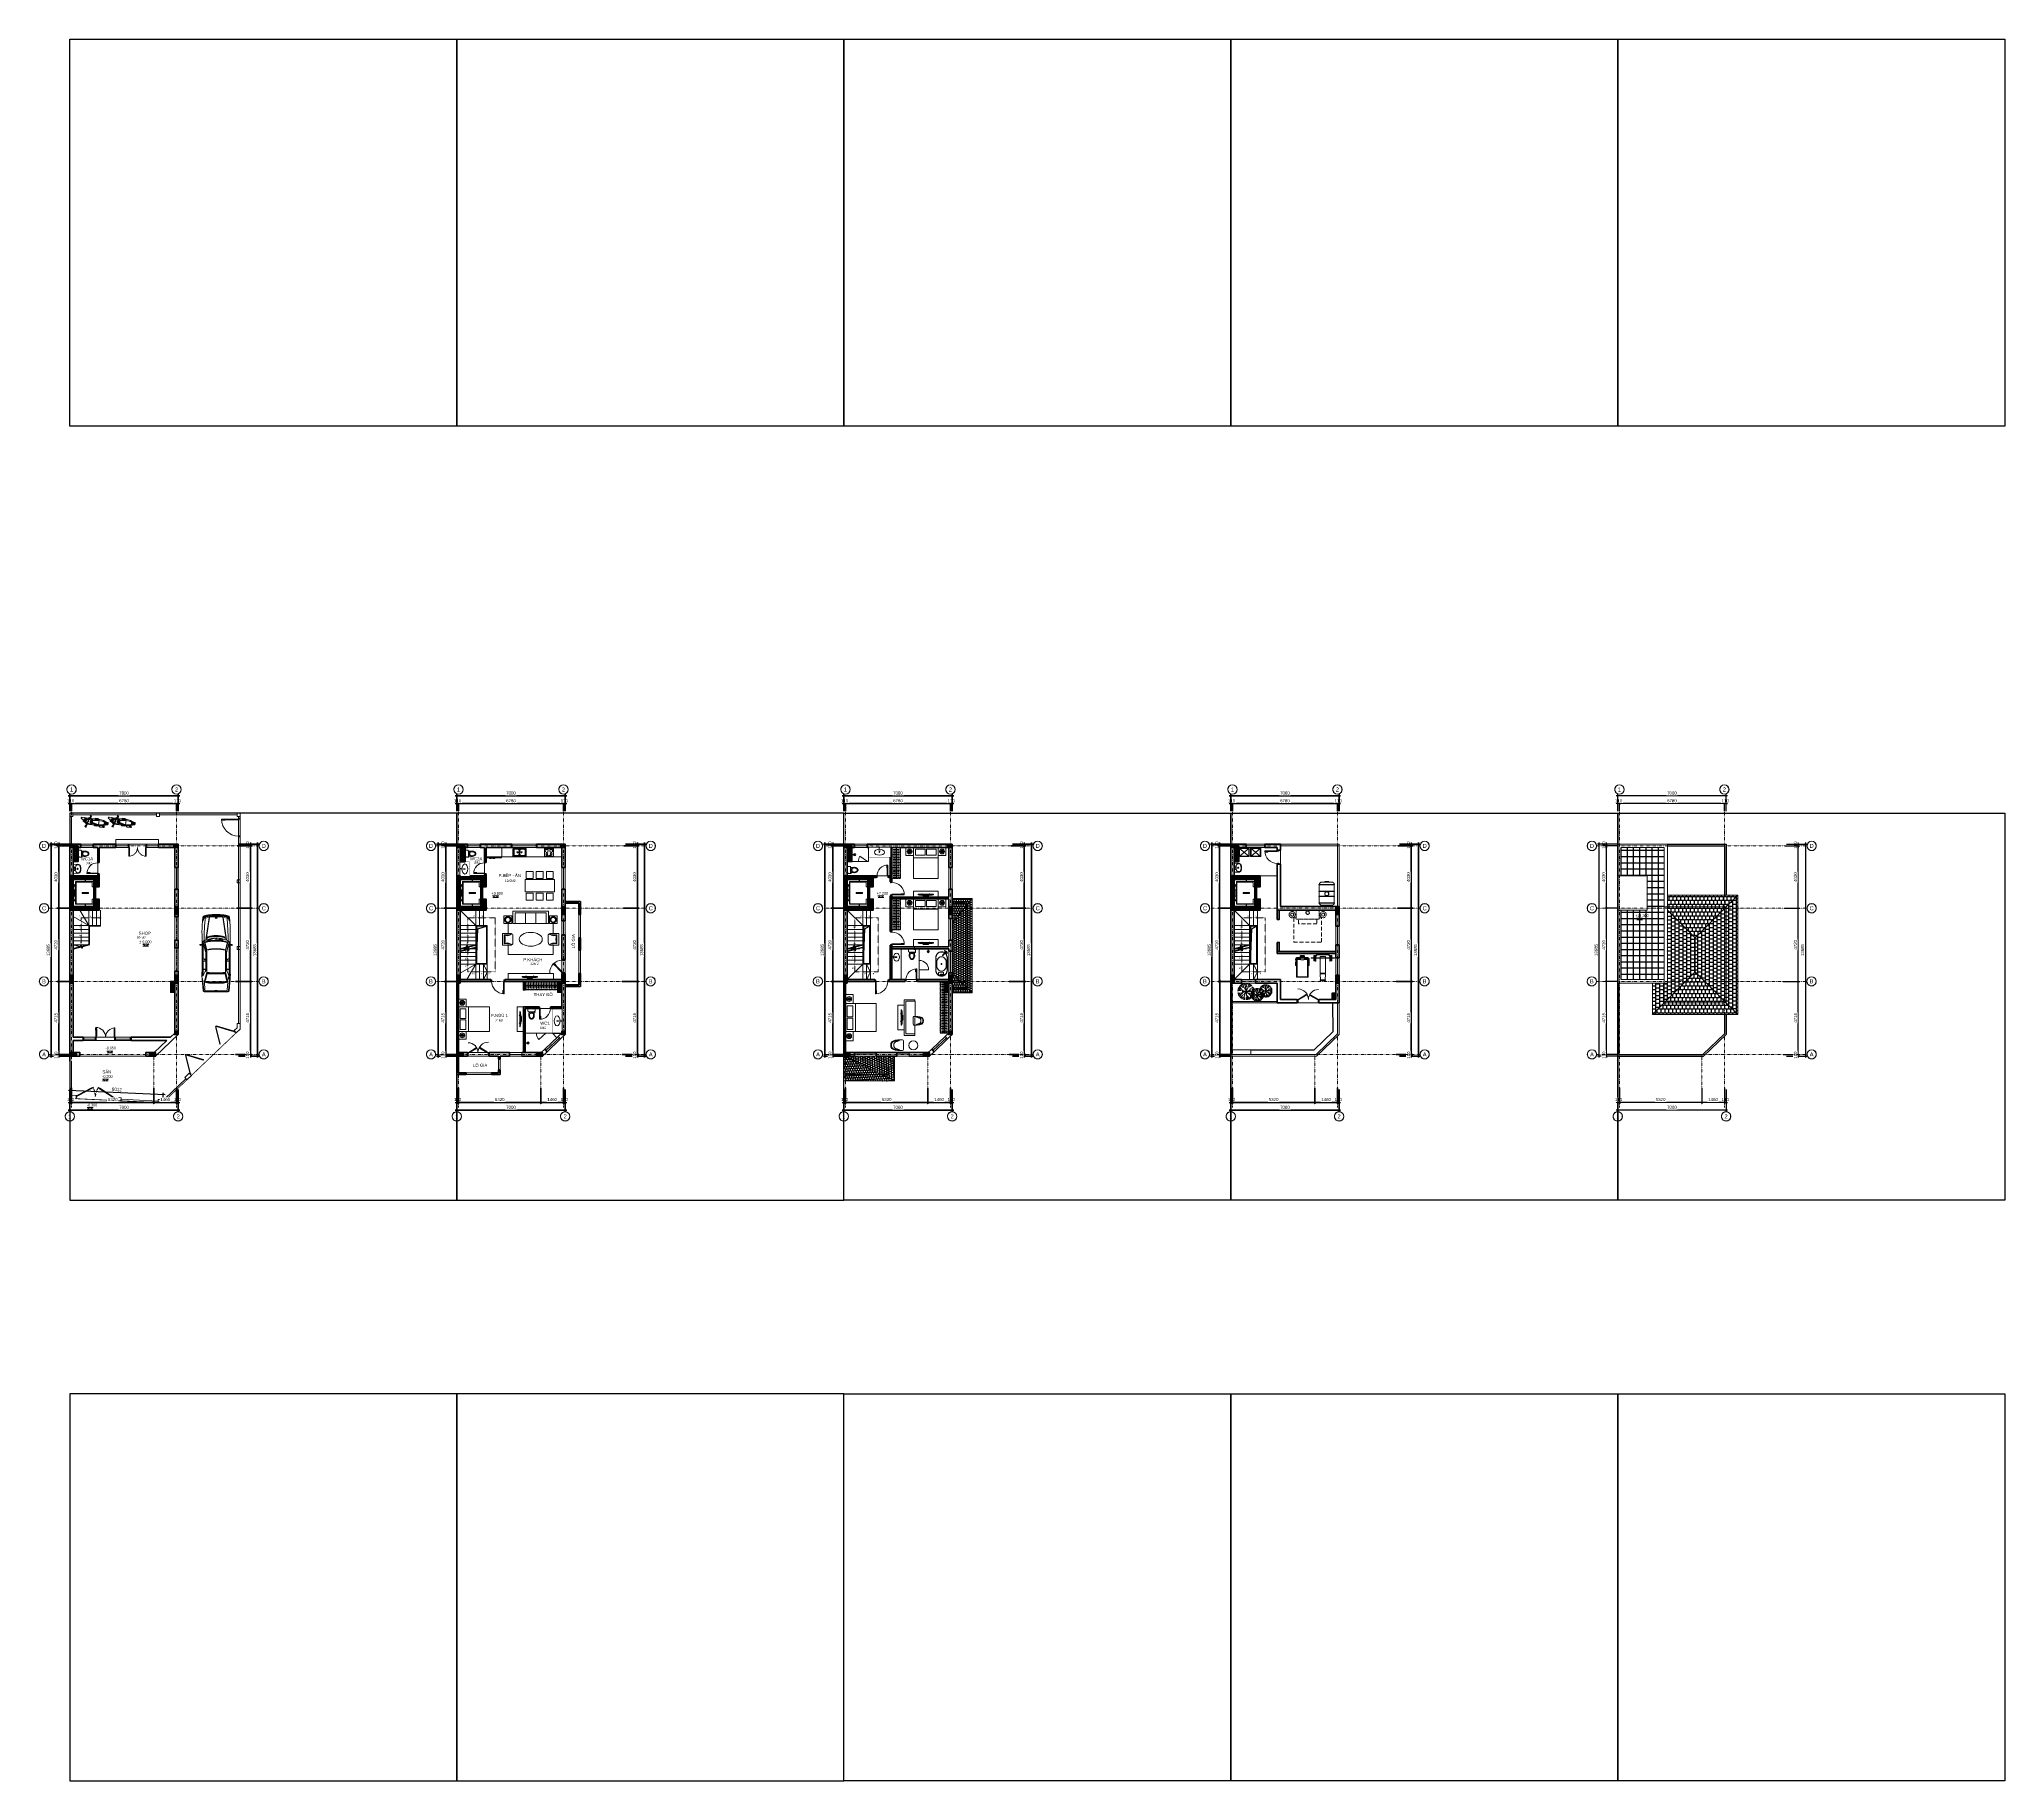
# Model space of a CAD drawing. Header units: millimetres. Extents: x -127141 to 682685, y -1234500 to 49778.
# Drawn here: x 218724 to 345697, y -325000 to -212500 of the extents above; entities that cross this region are included whole.
import ezdxf
from ezdxf.enums import TextEntityAlignment as Align

# ---------------------------------------------------------------- set-up
doc = ezdxf.new("R2010")
doc.units = ezdxf.units.MM
doc.header["$MEASUREMENT"] = 0
doc.set_wipeout_variables(frame=1)
for name, pattern in [('$AUDIT_BAD_LTYPE2', [0]), ('ACAD_ISO03W100', [30, 12, -18]), ('ACAD_ISO07W100', [3, 0, -3]), ('CENTER', [3, 1.5, -0.5, 0.5, -0.5]), ('CENTER2', [1.125, 0.75, -0.125, 0.125, -0.125]), ('CONTINOUS', [0]), ('DASHDOT', [1, 0.5, -0.25, 0, -0.25]), ('DASHED', [0.75, 0.5, -0.25]), ('DIVIDEX22', [1.25, 0.625, -0.25, 0, -0.125, 0, -0.25]), ('HIDDEN', [0.75, 0.5, -0.25]), ('HIDDEN2', [0.1875, 0.125, -0.0625]), ('PHANTOM2', [1.25, 0.625, -0.125, 0.125, -0.125, 0.125, -0.125]), ('PHANTOM3', [1.5, 0.625, -0.125, 0.125, -0.125, 0.125, -0.125, 0.125, -0.125]), ('X-5M-G-MB PHONGNGU$0$HIDDEN2', [0.1875, 0.125, -0.0625]), ('xref-thap C (mb tang 32-2)$0$HIDDEN', [0.375, 0.25, -0.125]), ('Xref-VCMT-BT3 - tuong bao$0$HIDDEN2', [0.1875, 0.125, -0.0625])]:
    doc.linetypes.add(name, pattern=pattern)
for name, color, linetype, lineweight in [('-CONCRETE', 1, 'Continuous', 35), ('-DOOR', 137, 'Continuous', 9), ('-FURNITURE', 46, 'Continuous', 9), ('-HATCH', 8, 'Continuous', 5), ('-HIDE', 3, 'HIDDEN', 13), ('-KH', 143, 'Continuous', 13), ('-LINE1', 7, 'Continuous', 18), ('-LINE2', 252, 'Continuous', 9), ('-TEXT', 7, 'Continuous', 15), ('-TREE', 86, 'Continuous', 5), ('-WALL', 4, 'Continuous', 35), ('A-COT VACH', 2, 'Continuous', 35), ('A-DIM', 251, 'Continuous', 15), ('A-HATCH', 251, 'Continuous', 5), ('A-KY HIEU', 34, 'Continuous', 20), ('A-NET THAY', 125, 'Continuous', 18), ('A-NoiThat', 39, 'Continuous', 13), ('A-TRUC', 251, 'DASHDOT', 5), ('A-TUONG', 7, 'Continuous', 35), ('Bighome_khuat', 251, 'DASHED', 5), ('Chi gioi xay dung', 5, 'HIDDEN', 25), ('N1.1-CN', 4, 'CONTINOUS', 35), ('N1.3-TN', 6, 'CENTER2', 35), ('N1.4-TP', 4, 'PHANTOM2', 35), ('N1.5-TH', 2, 'PHANTOM3', 30), ('N1.6-NM', 3, 'DIVIDEX22', 30), ('N4--1-OTHER1', 143, 'CONTINOUS', 15), ('N4-OTHER1', 143, 'CONTINOUS', 15), ('TEXT25', 2, 'Continuous', 13)]:
    doc.layers.add(name, color=color, linetype=linetype, lineweight=lineweight)
for name, color, linetype in [('-RANH GIOI LO DAT', 12, 'Continuous'), ('12. NET DIM', 252, 'Continuous'), ('13. NET HATCH', 251, 'Continuous'), ('A-Dot_Line', 255, 'ACAD_ISO07W100'), ('APOLIC', 7, 'Continuous'), ('M-CD', 40, 'ACAD_ISO03W100'), ('M-Control', 170, 'CENTER2'), ('M-RP', 140, 'Continuous')]:
    doc.layers.add(name, color=color, linetype=linetype)
doc.layers.add('LUOI GIONG', color=160, linetype='Continuous', plot=False)
doc.styles.add('1', font='arial.ttf')
doc.styles.add('A1-arial', font='arial.ttf', dxfattribs={"width": 0.8})
doc.styles.add('AVANH', font='', dxfattribs={"width": 0.8})
doc.styles.get("Standard").update_dxf_attribs({"font": 'arial.ttf'})
doc.styles.add('SVN_AVO_thuong', font='')
doc.styles.add('T1', font='', dxfattribs={"height": 200})
doc.styles.add('vnavanth', font='', dxfattribs={"width": 0.8})
doc.styles.get('AVANH').set_extended_font_data('.VnAvantH')
doc.styles.get('SVN_AVO_thuong').set_extended_font_data('SVN-Avo')
doc.styles.get('T1').set_extended_font_data('VNgeometric Light')
doc.styles.get('vnavanth').set_extended_font_data('.VnAvantH')
doc.dimstyles.new('C_100A3', dxfattribs={"dimscale": 100, "dimtxt": 2.2, "dimasz": 1.2, "dimexe": 1.2, "dimexo": 0, "dimgap": 0.75, "dimtad": 1, "dimdec": 0, "dimzin": 0, "dimdsep": 46, "dimtxsty": 'AVANH', "dimblk": 'ARCHTICK', "dimcen": 0, "dimdle": 1.2, "dimclrd": 256, "dimclre": 256, "dimclrt": 7, "dimadec": 0, "dimazin": 0, "dimtfac": 0.0001, "dimtdec": 0, "dimtix": 1, "dimtmove": 2, "dimatfit": 3, "dimfxl": 1.8, "dimtolj": 1, "dimtzin": 0, "dimarcsym": 0})
doc.dimstyles.new('DIM_LAYOUT A2-A3', dxfattribs={"dimscale": 0, "dimtxt": 2, "dimasz": 1, "dimexe": 1, "dimexo": 0, "dimgap": 0.8, "dimtad": 1, "dimdec": 0, "dimlfac": -1, "dimzin": 0, "dimdsep": 46, "dimtxsty": 'Standard', "dimblk": 'ARCHTICK', "dimcen": 1, "dimdle": 1, "dimclrd": 256, "dimclre": 256, "dimclrt": 7, "dimadec": 0, "dimazin": 0, "dimtfac": 1, "dimtdec": 0, "dimtix": 1, "dimtofl": 0, "dimtmove": 2, "dimatfit": 3, "dimldrblk": 'ARCHTICK', "dimfxl": 1, "dimtfill": 1, "dimtolj": 1, "dimtzin": 0, "dimarcsym": 0})

# ---------------------------------------------------------------- blocks, each defined once
blk = doc.blocks.new('A$Cf6c941c9')
at = {"layer": '-FURNITURE', "linetype": 'HIDDEN2', "elevation": 0}
blk.add_lwpolyline([(600, 450), (600, 1950), (0, 1950), (0, 450)], close=True, dxfattribs=at)
at = {"layer": '-FURNITURE', "linetype": 'HIDDEN', "ltscale": 500, "elevation": 0}
blk.add_lwpolyline([(512, 1950), (512, 2100), (2079, 2100), (2079, 300), (512, 300), (512, 450)], dxfattribs=at)
blk.add_lwpolyline([(900, 600), (900, 1800), (600, 1800), (600, 600)], close=True, dxfattribs=at)
at = {"layer": '-FURNITURE', "linetype": 'HIDDEN2'}
for centre, radius in [((170, 1200), 120), ((170, 1200), 100), ((300, 2200), 200), ((300, 2200), 103), ((300, 2200), 93.3), ((300, 200), 200), ((300, 200), 103), ((300, 200), 93.3)]:
    blk.add_circle(centre, radius, dxfattribs=at)
blk = doc.blocks.new('X-10M-ALT2-TUM$0$A$C0CF10D65')
at = {"linetype": 'Continuous'}
for p, q in [((33, 188), (33, 821)), ((1533, 188), (1533, 821))]:
    blk.add_line(p, q, dxfattribs=at)
for points in [[(0, 378), (0, 631), (33, 631), (33, 378)], [(183, 0), (183, 1009), (204, 1009), (204, 0)], [(609, 0), (609, 1009), (629, 1009), (629, 0)], [(957, 0), (957, 1009), (937, 1009), (937, 0)], [(1383, 0), (1383, 1009), (1362, 1009), (1362, 0)], [(1566, 378), (1566, 631), (1533, 631), (1533, 378)]]:
    blk.add_lwpolyline(points, close=True, dxfattribs=at)
for points in [[(183, 989), (183, 19)], [(609, 989), (204, 989)], [(204, 19), (609, 19)], [(937, 989), (629, 989)], [(629, 19), (937, 19)], [(1362, 989), (957, 989)], [(957, 19), (1362, 19)], [(1383, 19), (1383, 989)]]:
    blk.add_lwpolyline(points, dxfattribs=at)
for radius in [137, 117]:
    blk.add_circle((783, 504), radius, dxfattribs=at)
for centre, start, end in [((206, 817), 97.774, 178.98842), ((206, 191), 181.01158, 262.226), ((1360, 817), 1.01158, 82.226), ((1360, 191), 277.774, 358.98842)]:
    blk.add_arc(centre, 173, start, end, dxfattribs=at)
blk = doc.blocks.new('*U1321')
at = {"linetype": 'X-5M-G-MB PHONGNGU$0$HIDDEN2'}
for points in [[(0, 600), (0, 0), (2300, 0), (2300, 600)], [(2280, 580), (2280, 20), (20, 20), (20, 580)], [(2280, 287), (2280, 313), (20, 313), (20, 287)], [(114, 319), (109, 319), (109, 280), (114, 280)], [(228, 319), (223, 319), (223, 280), (228, 280)], [(342, 319), (337, 319), (337, 280), (342, 280)], [(456, 319), (451, 319), (451, 280), (456, 280)], [(570, 319), (565, 319), (565, 280), (570, 280)], [(684, 319), (679, 319), (679, 280), (684, 280)], [(798, 319), (793, 319), (793, 280), (798, 280)], [(912, 319), (907, 319), (907, 280), (912, 280)], [(1026, 319), (1021, 319), (1021, 280), (1026, 280)], [(1140, 319), (1135, 319), (1135, 280), (1140, 280)], [(1254, 319), (1249, 319), (1249, 280), (1254, 280)], [(1368, 319), (1363, 319), (1363, 280), (1368, 280)], [(1482, 319), (1477, 319), (1477, 280), (1482, 280)], [(1596, 319), (1591, 319), (1591, 280), (1596, 280)], [(1710, 319), (1705, 319), (1705, 280), (1710, 280)], [(1824, 319), (1819, 319), (1819, 280), (1824, 280)], [(1938, 319), (1933, 319), (1933, 280), (1938, 280)], [(2052, 319), (2047, 319), (2047, 280), (2052, 280)], [(2166, 319), (2161, 319), (2161, 280), (2166, 280)]]:
    blk.add_lwpolyline(points, close=True, dxfattribs=at)
for points in [[(122, 313), (122, 515), (100, 515), (100, 313)], [(100, 287), (100, 92), (122, 92), (122, 287)], [(236, 313), (236, 515), (214, 515), (214, 313)], [(214, 287), (214, 92), (236, 92), (236, 287)], [(350, 313), (350, 515), (328, 515), (328, 313)], [(328, 287), (328, 92), (350, 92), (350, 287)], [(464, 313), (464, 515), (442, 515), (442, 313)], [(442, 287), (442, 92), (464, 92), (464, 287)], [(578, 313), (578, 515), (556, 515), (556, 313)], [(556, 287), (556, 92), (578, 92), (578, 287)], [(692, 313), (692, 515), (670, 515), (670, 313)], [(670, 287), (670, 92), (692, 92), (692, 287)], [(806, 313), (806, 515), (784, 515), (784, 313)], [(784, 287), (784, 92), (806, 92), (806, 287)], [(920, 313), (920, 515), (898, 515), (898, 313)], [(898, 287), (898, 92), (920, 92), (920, 287)], [(1034, 313), (1034, 515), (1012, 515), (1012, 313)], [(1012, 287), (1012, 92), (1034, 92), (1034, 287)], [(1148, 313), (1148, 515), (1126, 515), (1126, 313)], [(1126, 287), (1126, 92), (1148, 92), (1148, 287)], [(1262, 313), (1262, 515), (1240, 515), (1240, 313)], [(1240, 287), (1240, 92), (1262, 92), (1262, 287)], [(1376, 313), (1376, 515), (1354, 515), (1354, 313)], [(1354, 287), (1354, 92), (1376, 92), (1376, 287)], [(1490, 313), (1490, 515), (1468, 515), (1468, 313)], [(1468, 287), (1468, 92), (1490, 92), (1490, 287)], [(1604, 313), (1604, 515), (1582, 515), (1582, 313)], [(1582, 287), (1582, 92), (1604, 92), (1604, 287)], [(1718, 313), (1718, 515), (1696, 515), (1696, 313)], [(1696, 287), (1696, 92), (1718, 92), (1718, 287)], [(1832, 313), (1832, 515), (1810, 515), (1810, 313)], [(1810, 287), (1810, 92), (1832, 92), (1832, 287)], [(1946, 313), (1946, 515), (1924, 515), (1924, 313)], [(1924, 287), (1924, 92), (1946, 92), (1946, 287)], [(2060, 313), (2060, 515), (2038, 515), (2038, 313)], [(2038, 287), (2038, 92), (2060, 92), (2060, 287)], [(2174, 313), (2174, 515), (2152, 515), (2152, 313)], [(2152, 287), (2152, 92), (2174, 92), (2174, 287)]]:
    blk.add_lwpolyline(points, dxfattribs=at)
blk = doc.blocks.new('X-5M-DH-2-CORE$0$A$C75E80C28')
at = {"layer": '-LINE2', "linetype": 'Continuous', "ltscale": 2}
for p, q in [((-731, -149), (731, -149)), ((-731, -1305), (-731, -149)), ((-700, -179), (700, -179)), ((-700, -1225), (-700, -179)), ((-700, -1225), (-400, -1225)), ((-557, -112), (-560, -112)), ((-510, -22), (-510, -51)), ((-507, -22), (-510, -22)), ((-510, -109), (-510, -79)), ((-507, -22), (-507, -51)), ((-507, -109), (-507, -79)), ((-456, -57), (-501, -57)), ((-456, -60), (-501, -60)), ((-456, -70), (-501, -70)), ((-456, -73), (-501, -73)), ((-453, -63), (-453, -67)), ((-450, -63), (-450, -67)), ((-400, -1305), (-400, -1225)), ((700, -1225), (400, -1225)), ((400, -1305), (400, -1225)), ((450, -63), (450, -67)), ((453, -63), (453, -67)), ((456, -57), (501, -57)), ((456, -60), (501, -60)), ((456, -70), (501, -70)), ((456, -73), (501, -73)), ((457, -112), (460, -112)), ((507, -22), (510, -22)), ((507, -22), (507, -51)), ((507, -109), (507, -79)), ((510, -22), (510, -51)), ((510, -109), (510, -79)), ((700, -1225), (700, -179)), ((731, -1305), (731, -149)), ((840, -1305), (-840, -1305)), ((-840, -1365), (-840, -1305)), ((840, -1365), (-840, -1365)), ((840, -1395), (-840, -1395)), ((-840, -1395), (-840, -1455)), ((-840, -1455), (-435, -1455)), ((-435, -1450), (-435, -1460)), ((-435, -1450), (-400, -1450)), ((-435, -1460), (-425, -1460)), ((-435, -1490), (-435, -1500)), ((-435, -1490), (-425, -1490)), ((-435, -1500), (-400, -1500)), ((-433, -1452), (-433, -1458)), ((-433, -1452), (-402, -1452)), ((-433, -1458), (-425, -1458)), ((-433, -1492), (-433, -1498)), ((-433, -1492), (-425, -1492)), ((-433, -1498), (-402, -1498)), ((430, -1406), (-430, -1406)), ((-430, -1406), (-430, -1446)), ((430, -1446), (-430, -1446)), ((425, -1309), (-425, -1309)), ((-425, -1343), (-425, -1309)), ((425, -1343), (-425, -1343)), ((-425, -1458), (-425, -1460)), ((-425, -1490), (-425, -1492)), ((-402, -1452), (-402, -1498)), ((400, -1450), (-400, -1450)), ((-400, -1450), (-400, -1500)), ((0, -1309), (0, -1343)), ((0, -1406), (0, -1446)), ((400, -1450), (400, -1500)), ((435, -1450), (400, -1450)), ((435, -1500), (400, -1500)), ((402, -1452), (402, -1498)), ((433, -1452), (402, -1452)), ((433, -1498), (402, -1498)), ((425, -1343), (425, -1309)), ((433, -1458), (425, -1458)), ((425, -1458), (425, -1460)), ((435, -1460), (425, -1460)), ((425, -1490), (425, -1492)), ((435, -1490), (425, -1490)), ((433, -1492), (425, -1492)), ((430, -1406), (430, -1446)), ((433, -1452), (433, -1458)), ((433, -1492), (433, -1498)), ((435, -1450), (435, -1460)), ((840, -1455), (435, -1455)), ((435, -1490), (435, -1500)), ((840, -1365), (840, -1305)), ((840, -1395), (840, -1455))]:
    blk.add_line(p, q, dxfattribs=at)
for points in [[(-450, 0), (-450, -130), (450, -130), (450, 0)], [(-200, -29), (200, -29), (200, -101), (-200, -101)], [(-36, -584), (36, -584), (36, -984), (-36, -984)]]:
    blk.add_lwpolyline(points, close=True, dxfattribs=at)
for points in [[(-780, -789), (-751, -789, 0.4142136), (-750, -788), (-750, -784), (-750, -780, 0.4142136), (-751, -779), (-780, -779, -0.2569776), (-784, -782), (-798, -782, -0.4142136), (-801, -779), (-804, -749, 0.4142136), (-807, -746), (-812, -746), (-812, -784), (-812, -821), (-807, -821, 0.4142136), (-804, -818), (-801, -789, -0.4142136), (-798, -786), (-784, -786, -0.2569776), (-780, -789)], [(780, -789), (751, -789, -0.4142136), (750, -788), (750, -784), (750, -780, -0.4142136), (751, -779), (780, -779, 0.2569776), (784, -782), (798, -782, 0.4142136), (801, -779), (804, -749, -0.4142136), (807, -746), (812, -746), (812, -784), (812, -821), (807, -821, -0.4142136), (804, -818), (801, -789, 0.4142136), (798, -786), (784, -786, 0.2569776), (780, -789)]]:
    blk.add_lwpolyline(points, format="xyb", dxfattribs=at)
for centre, radius, start, end in [((-501, -51), 9.4, 180, 270), ((-501, -79), 9.4, 90, 180), ((-501, -51), 6.2, 180, 270), ((-501, -79), 6.2, 90, 180), ((-456, -63), 6.2, 0, 90), ((-456, -63), 3, 0, 90), ((-456, -67), 6.2, 270, 0), ((-456, -67), 3, 270, 0), ((456, -63), 6.2, 90, 180), ((456, -67), 6.2, 180, 270), ((456, -63), 3, 90, 180), ((456, -67), 3, 180, 270), ((501, -51), 6.2, 270, 0), ((501, -51), 9.4, 270, 0), ((501, -79), 9.4, 0, 90), ((501, -79), 6.2, 0, 90)]:
    blk.add_arc(centre, radius, start, end, dxfattribs=at)
blk = doc.blocks.new('A$C5C575821')
at = {"layer": '-CONCRETE'}
h = blk.add_hatch(color=256, dxfattribs=at)
h.dxf.hatch_style = 1
h.paths.add_polyline_path([(0, 220), (0, 0), (220, 0), (220, 220)])
blk.add_lwpolyline([(0, 0), (220, 0), (220, 220), (0, 220)], close=True, dxfattribs=at)
blk = doc.blocks.new('A$C3F71457E')
at = {"layer": 'A-HATCH'}
h = blk.add_hatch(dxfattribs=at)
h.set_pattern_fill('ANSI31', color=256, scale=300)
h.paths.add_polyline_path([(200, 380), (-20, 380), (-20, -98), (18, -98), (18, -67), (12, -67), (12, -75), (10, -75), (10, -65), (20, -65), (20, -100), (200, -100)])
h.paths.add_polyline_path([(-20, 600), (-1480, 600), (-1480, 380), (-20, 380)])
h.paths.add_polyline_path([(-1480, 380), (-1700, 380), (-1700, -1380), (-1480, -1380)])
h.paths.add_polyline_path([(-20, -1380), (-1480, -1380), (-1480, -1600), (-20, -1600)])
h.paths.add_polyline_path([(200, -900), (20, -900), (20, -935), (10, -935), (10, -925), (12, -925), (12, -933), (18, -933), (18, -902), (-20, -902), (-20, -1380), (-20, -1380), (200, -1380)])
at = {"layer": '-CONCRETE'}
blk.add_lwpolyline([(-20, -100), (-20, 380), (-1480, 380), (-1480, -1380), (-20, -1380), (-20, -900), (200, -900), (200, -1600), (-1700, -1600), (-1700, 600), (200, 600), (200, -100), (-20, -100)], dxfattribs=at)
at = {"layer": '-LINE1'}
blk.add_line((-20, -900), (-20, -100), dxfattribs=at)
at = {"layer": '-WALL'}
for p in [(-1700, 380), (-20, 380), (-1700, -1600), (-20, -1600)]:
    blk.add_blockref('A$C5C575821', p, dxfattribs=at)
at = {"color": 2, "rotation": 90}
blk.add_blockref('X-5M-DH-2-CORE$0$A$C75E80C28', (-1480, -500), dxfattribs=at)
blk = doc.blocks.new('A$C18091ED7')
for p, q in [((-83, -267), (-83, -300)), ((-83, -278), (-83, -288)), ((-61, -290), (-83, -290)), ((-63, -265), (-81, -265)), ((-61, -267), (-61, -300)), ((0, -42), (0, 0)), ((61, -267), (61, -300)), ((61, -290), (83, -290)), ((63, -265), (81, -265)), ((83, -267), (83, -300)), ((83, -278), (83, -288)), ((146, -27), (179, -27)), ((146, -27), (146, -30)), ((146, -30), (166, -30)), ((153, -37), (146, -30)), ((152, 0), (152, -27)), ((152, 0), (179, 0)), ((153, -37), (166, -37)), ((153, -40), (153, -37)), ((153, -40), (178, -40)), ((153, -40), (178, -40)), ((153, -40), (153, -42)), ((165, -262), (165, -290)), ((185, -30), (166, -30)), ((178, -37), (166, -37)), ((168, -260), (228, -260)), ((168, -292), (207, -292)), ((185, -30), (178, -37)), ((178, -37), (178, -40)), ((178, -40), (178, -42)), ((179, 0), (179, -27)), ((179, -27), (185, -27)), ((185, -27), (185, -30)), ((231, -274), (231, -262))]:
    blk.add_line(p, q)
for points in [[(230, -219, -0.1374074), (225, -235), (222, -241, -0.2360805), (198, -255, -0.0519608), (-198, -255, -0.2360805), (-222, -241), (-225, -235, -0.1374074), (-230, -219), (-230, -72, -0.1989124), (-226, -63), (-209, -46, -0.1989124), (-200, -42), (0, -42), (200, -42, -0.1989124), (209, -46), (226, -63, -0.1989124), (230, -72)], [(144, -619, -0.2124048), (26, -734, -0.0276853), (-1, -739, -0.0222792), (-26, -734, -0.2124048), (-144, -619, -0.1427957), (-167, -428, -0.0930051), (-128, -309, -0.2564387), (-111, -300), (0, -300), (111, -300, -0.2564387), (128, -309, -0.0930051), (167, -428, -0.1427957)]]:
    blk.add_lwpolyline(points, format="xyb", close=True)
at = {"linetype": 'xref-thap C (mb tang 32-2)$0$HIDDEN', "ltscale": 100}
blk.add_lwpolyline([(61, -669, -0.1990312), (0, -699, -0.1990312), (-61, -669, -0.218924), (-132, -478, -0.1537915), (-112, -404, -0.2367012), (0, -348, -0.2367012), (112, -404, -0.1537915), (132, -478, -0.218924)], format="xyb", close=True, dxfattribs=at)
blk.add_circle((166, -78), 13.9)
for centre, radius, start, end in [((-81, -267), 1.98, 90, 180), ((-63, -267), 1.98, 0, 90), ((63, -267), 1.98, 90, 180), ((81, -267), 1.98, 0, 90), ((168, -262), 2.47, 90, 180), ((168, -290), 2.47, 180, 270), ((207, -277), 15.5, 270, 306.46585), ((168, -225), 80.1, 306.46585, 320.31229), ((228, -274), 2.47, 320.31229, 0)]:
    blk.add_arc(centre, radius, start, end)
for points in [[(-156, -259), (-157, -267), (-164, -328), (-169, -385), (-184, -528), (-136, -679), (-50, -735), (-20, -741), (0, -744)], [(156, -259), (157, -267), (164, -328), (169, -385), (184, -528), (136, -679), (50, -735), (20, -741), (0, -744)]]:
    blk.add_open_spline(points, degree=3, knots=[130.6139379, 130.6139379, 130.6139379, 130.6139379, 152.8521091, 311.1293508, 417.7039512, 561.3833928, 697.6926318, 710.8122623, 710.8122623, 710.8122623, 710.8122623])
blk = doc.blocks.new('*U67')
at = {"linetype": '$AUDIT_BAD_LTYPE2'}
for p, q in [((70, 100), (70, 700)), ((90, 700), (90, 100))]:
    blk.add_line(p, q, dxfattribs=at)
for points in [[(0, 0), (50, 0), (50, -40), (60, -40), (60, -100), (0, -100)], [(118, 595), (118, 764), (90, 764), (90, 736), (113, 736), (113, 595)], [(900, 0), (850, 0), (850, -40), (840, -40), (840, -100), (900, -100)]]:
    blk.add_lwpolyline(points, close=True)
for points in [[(50, 700), (90, 700), (90, 800), (50, 800), (50, 700)], [(50, 703), (50, 100)], [(50, 100), (90, 100), (90, 0), (50, 0), (50, 100)]]:
    blk.add_lwpolyline(points)
at = {"linetype": '$AUDIT_BAD_LTYPE2', "ltscale": 0.3}
blk.add_arc((50, 0), 800, 0, 90, dxfattribs=at)
blk = doc.blocks.new('XR.MB.LM123$0$tvi 1')
blk.add_lwpolyline([(29, 0), (29, -1000), (0, -1000), (0, 0)], close=True)
for points in [[(-24, -236), (-39, -252)], [(0, -285), (-39, -252)], [(0, -715), (-39, -748)], [(-24, -764), (-39, -748)], [(0, -256), (-24, -236)], [(0, -744), (-24, -764)], [(29, -50), (52, -81)], [(29, -950), (52, -919)], [(70, -315), (111, -350), (111, -650), (70, -685)], [(89, -446), (89, -360), (71, -345)], [(89, -554), (89, -640), (71, -655)], [(89, -446), (73, -446)], [(89, -554), (73, -554)]]:
    blk.add_lwpolyline(points)
blk.add_arc((-4025, -500), 4099, 354.13109, 5.86891)
blk = doc.blocks.new('*U80')
for points in [[(0, 0), (50, 0), (50, -40), (60, -40), (60, -246), (0, -246)], [(579, 338), (726, 423), (740, 399), (716, 384), (705, 404), (582, 333)], [(1722, 0), (1672, 0), (1672, -40), (1662, -40), (1662, -246), (1722, -246)]]:
    blk.add_lwpolyline(points, close=True)
at = {"ltscale": 0.3}
for points in [[(883, 0, 0.4142136), (50, 833, 0.4142136)], [(883, 0, -0.4142136), (1672, 789, -0.4142136)]]:
    blk.add_lwpolyline(points, format="xyb", dxfattribs=at)
for points in [[(137, 50), (157, 15), (70, -35), (50, 0), (137, 50)], [(687, 368), (137, 50)], [(685, 367), (705, 332), (792, 382), (772, 417), (685, 367)], [(1075, 344), (1055, 310), (969, 360), (989, 394), (1075, 344)], [(1073, 346), (1585, 50)], [(1585, 50), (1565, 15), (1652, -35), (1672, 0), (1585, 50)]]:
    blk.add_lwpolyline(points)
at = {"layer": 'APOLIC', "linetype": '$AUDIT_BAD_LTYPE2'}
for p, q in [((147, 33), (695, 349)), ((705, 332), (157, 15)), ((1055, 310), (1565, 15)), ((1575, 33), (1065, 327))]:
    blk.add_line(p, q, dxfattribs=at)
blk = doc.blocks.new('A$C14986441')
at = {"ltscale": 3}
for p, q in [((-250, 420), (-250, -420)), ((240, 430), (-240, 430)), ((-200, 325), (-200, 87)), ((-191, 66), (-149, 24)), ((170, 355), (-170, 355)), ((-128, 15), (128, 15)), ((149, 24), (191, 66)), ((200, 87), (200, 325)), ((250, -420), (250, 420)), ((-240, -430), (240, -430)), ((-200, -325), (-200, -87)), ((-191, -66), (-149, -24)), ((170, -355), (-170, -355)), ((-128, -15), (128, -15)), ((149, -24), (191, -66)), ((200, -87), (200, -325))]:
    blk.add_line(p, q, dxfattribs=at)
blk.add_lwpolyline([(240, -390), (240, 390, 0.4142136), (210, 420), (-210, 420, 0.4142136), (-240, 390), (-240, -390, 0.4142136), (-210, -420), (210, -420, 0.4142136)], format="xyb", close=True, dxfattribs=at)
for centre, radius in [((-186, 0), 17.5), ((0, 125), 40), ((0, 125), 35), ((185, 0), 17.5), ((0, -125), 40), ((0, -125), 35)]:
    blk.add_circle(centre, radius, dxfattribs=at)
for centre, radius, start, end in [((-240, 420), 10, 90, 180), ((-170, 325), 30, 90, 180), ((-170, 87), 30, 180, 225), ((-128, 45), 30, 225, 270), ((128, 45), 30, 270, 315), ((170, 325), 30, 0, 90), ((170, 87), 30, 315, 0), ((240, 420), 10, 0, 90), ((-240, -420), 10, 180, 270), ((-170, -87), 30, 135, 180), ((-170, -325), 30, 180, 270), ((-128, -45), 30, 90, 135), ((128, -45), 30, 45, 90), ((170, -325), 30, 270, 0), ((170, -87), 30, 0, 45), ((240, -420), 10, 270, 0)]:
    blk.add_arc(centre, radius, start, end, dxfattribs=at)
blk = doc.blocks.new('A$C55AD6C8F')
at = {"ltscale": 3}
for p, q in [((-670, 624), (-670, 1000)), ((-670, 1000), (-624, 1000)), ((-624, 624), (-670, 624)), ((-670, 613), (-670, 18)), ((-624, 613), (-670, 613)), ((-670, 18), (-624, 18)), ((-624, 1000), (-624, 624)), ((-624, 18), (-624, 613)), ((0, 1000), (-615, 1000)), ((-615, 1000), (-615, 0)), ((-615, 0), (0, 0)), ((0, 0), (0, 1000))]:
    blk.add_line(p, q, dxfattribs=at)
at = {"ltscale": 3, "elevation": 0}
for points in [[(-670, 688), (-670, 657), (-710, 657), (-710, 788), (-691, 788), (-691, 688)], [(-670, 549), (-670, 580), (-710, 580), (-710, 449), (-691, 449), (-691, 549)]]:
    blk.add_lwpolyline(points, close=True, dxfattribs=at)
blk = doc.blocks.new('A$C23F441E4')
at = {"ltscale": 3}
blk.add_lwpolyline([(-300, 0), (-300, -510), (300, -510), (300, 0), (-300, 0)], dxfattribs=at)
for points in [[(-290, -10), (-290, -500), (290, -500), (290, -10)], [(-100, -46), (-15, -46), (-15, -56), (-100, -56)]]:
    blk.add_lwpolyline(points, close=True, dxfattribs=at)
for centre, radius in [((-147, -359), 100), ((-147, -359), 97), ((-139, -156), 70), ((-139, -156), 67), ((-147, -359), 2), ((-139, -156), 2), ((37, -48), 6.6), ((147, -359), 100), ((147, -359), 97), ((74, -48), 6.6), ((139, -156), 70), ((139, -156), 67), ((112, -48), 6.6), ((139, -156), 2), ((147, -359), 2), ((160, -48), 6.6)]:
    blk.add_circle(centre, radius, dxfattribs=at)
blk = doc.blocks.new('ghe11asdsdsdsd')
at = {"layer": '-FURNITURE', "ltscale": 5}
for p, q in [((-454, 642), (-454, -60)), ((339, 75), (-348, 74)), ((447, 643), (445, -59)), ((445, -59), (-454, -60))]:
    blk.add_line(p, q, dxfattribs=at)
for centre, radius, start, end in [((-557, 172), 481, 73.62802, 77.6744), ((-330, 640), 103, 97.79088, 180.47202), ((-435, 586), 50, 17.29045, 73.62802), ((-753, 311), 469, 329.60297, 39.82713), ((-1717, 235), 1379, 353.26766, 15.3477), ((14, -3057), 3816, 85.15051, 95.37323), ((-1, -1576), 1730, 79.60295, 100.58142), ((745, 311), 469, 140.03815, 210.26523), ((1709, 233), 1379, 164.51928, 186.60024), ((322, 644), 103, 359.55217, 82.23331), ((428, 586), 50, 106.20837, 162.54594), ((548, 172), 481, 102.162, 106.20837)]:
    blk.add_arc(centre, radius, start, end, dxfattribs=at)
blk = doc.blocks.new('GHE600')
at = {"layer": '-FURNITURE'}
for p, q in [((269950, 8710), (270650, 8710)), ((269950, 8043), (270650, 8043))]:
    blk.add_line(p, q, dxfattribs=at)
for points in [[(269850, 9526), (270650, 9526), (270650, 7226), (269850, 7226)], [(269950, 9376), (270650, 9376), (270650, 7376), (269950, 7376)], [(270146, 9595), (270146, 10095), (270646, 10095), (270646, 9595)], [(270146, 7158), (270146, 6658), (270646, 6658), (270646, 7158)]]:
    blk.add_lwpolyline(points, close=True, dxfattribs=at)
at = {"layer": '-FURNITURE', "elevation": 0}
for points in [[(270262, 9595), (270262, 9526)], [(271287, 9830), (270646, 9832)], [(272038, 6909), (272634, 6908), (272634, 9823), (272038, 9826)], [(270262, 7226), (270262, 7158)], [(270646, 6917), (271287, 6913)]]:
    blk.add_lwpolyline(points, dxfattribs=at)
at = {"layer": '-FURNITURE'}
for centre, radius in [((270396, 9845), 200), ((270396, 9845), 150), ((270396, 6908), 200), ((270396, 6908), 150)]:
    blk.add_circle(centre, radius, dxfattribs=at)
at = {"layer": '-FURNITURE', "extrusion": (0, 0, -1)}
blk.add_ellipse((271662, 8365), major_axis=(0, 750), ratio=0.5899941, dxfattribs=at)
at = {"layer": '-FURNITURE', "yscale": 0.83397927038413, "zscale": 0.83397927038413}
for p, xscale, rotation in [((271659, 10145, 0), 0.83397927038413, 179.9447021404026), ((271659, 6608, 0), -0.83397927038413, 0.0552978595973772)]:
    blk.add_blockref('ghe11asdsdsdsd', p, dxfattribs=dict(at, xscale=xscale, rotation=rotation))
blk = doc.blocks.new('*U77')
at = {"linetype": '$AUDIT_BAD_LTYPE2'}
for p, q in [((135, 57), (559, 481)), ((573, 467), (149, 42))]:
    blk.add_line(p, q, dxfattribs=at)
for points in [[(0, 0), (50, 0), (50, -40), (60, -40), (60, -199), (0, -199)], [(519, 372), (639, 492), (619, 512), (599, 492), (615, 476), (515, 376)], [(900, 0), (850, 0), (850, -40), (840, -40), (840, -199), (900, -199)]]:
    blk.add_lwpolyline(points, close=True)
for points in [[(121, 71), (149, 42), (78, -28), (50, 0), (121, 71)], [(547, 497), (121, 71)], [(545, 495), (573, 467), (644, 537), (616, 566), (545, 495)]]:
    blk.add_lwpolyline(points)
at = {"linetype": '$AUDIT_BAD_LTYPE2', "ltscale": 0.3}
blk.add_arc((50, 0), 800, 0, 90, dxfattribs=at)
blk = doc.blocks.new('Sink_Cicle')
blk.add_lwpolyline([(17, -50), (-17, -50), (-18, -252), (17, -252)], close=True)
blk.add_circle((0, -300), 17.5)
at = {"layer": 'Defpoints'}
blk.add_line((0, -100), (0, 0), dxfattribs=at)
blk.add_wipeout([(17, -50), (-17, -50), (-18, -252), (17, -252)])
at = {"layer": '-FURNITURE', "linetype": 'Continuous'}
blk.add_ellipse((0, -300), major_axis=(-325, 0), ratio=0.5846154, dxfattribs=at)
blk.add_line((-18, -237), (17, -237))
blk = doc.blocks.new('*U92')
at = {"ltscale": 300}
blk.add_lwpolyline([(0, 0), (900, 0), (900, -600), (0, -600)], close=True, dxfattribs=at)
blk.add_wipeout([(0, 0), (900, 0), (900, -600), (0, -600)], dxfattribs=at)
blk.add_blockref('Sink_Cicle', (450, 0), dxfattribs=at)
blk = doc.blocks.new('A$C18251349')
at = {"layer": '-LINE1'}
for points in [[(890, 4650), (1000, 4650), (1000, 3150), (890, 3150)], [(1000, 2350), (890, 2350), (890, 850), (1000, 850)]]:
    blk.add_lwpolyline(points, close=True, dxfattribs=at)
at = {"layer": '-WALL'}
for p, q in [((0, 5500), (1000, 5500)), ((0, 5500), (0, 5390)), ((0, 5390), (890, 5390)), ((890, 4650), (890, 5390)), ((1000, 4650), (1000, 5500)), ((890, 4650), (1000, 4650)), ((1000, 4650), (900, 4650)), ((890, 3150), (1000, 3150)), ((890, 3150), (890, 2350)), ((1000, 3150), (1000, 2350)), ((890, 2350), (1000, 2350)), ((890, 110), (0, 110)), ((0, 110), (0, 0)), ((0, 0), (1000, 0)), ((890, 850), (1000, 850)), ((890, 850), (890, 110)), ((1000, 850), (1000, 0))]:
    blk.add_line(p, q, dxfattribs=at)
blk = doc.blocks.new('A$C2896516a')
blk.add_lwpolyline([(0, 518), (1900, 518), (1900, 1318), (0, 1318)], close=True)
for points in [[(75, 1386), (525, 1386), (525, 1836), (75, 1836), (75, 1386)], [(725, 1386), (1175, 1386), (1175, 1836), (725, 1836), (725, 1386)], [(1375, 1386), (1825, 1386), (1825, 1836), (1375, 1836), (1375, 1386)], [(75, 450), (525, 450), (525, 0), (75, 0), (75, 450)], [(725, 450), (1175, 450), (1175, 0), (725, 0), (725, 450)], [(1375, 450), (1825, 450), (1825, 0), (1375, 0), (1375, 450)]]:
    blk.add_lwpolyline(points)
blk = doc.blocks.new('*U1314')
at = {"ltscale": 300}
blk.add_lwpolyline([(0, 0), (1615, 0), (1615, -600), (0, -600)], close=True, dxfattribs=at)
blk.add_wipeout([(0, 0), (1615, 0), (1615, -600), (0, -600)], dxfattribs=at)
blk.add_blockref('Sink_Cicle', (808, 0), dxfattribs=at)
blk = doc.blocks.new('*U122')
at = {"linetype": '$AUDIT_BAD_LTYPE2'}
for p, q in [((70, 100), (70, 600)), ((90, 600), (90, 100))]:
    blk.add_line(p, q, dxfattribs=at)
for points in [[(0, 0), (50, 0), (50, -40), (60, -40), (60, -100), (0, -100)], [(118, 495), (118, 664), (90, 664), (90, 636), (113, 636), (113, 495)], [(800, 0), (750, 0), (750, -40), (740, -40), (740, -100), (800, -100)]]:
    blk.add_lwpolyline(points, close=True)
for points in [[(50, 600), (90, 600), (90, 700), (50, 700), (50, 600)], [(50, 603), (50, 100)], [(50, 100), (90, 100), (90, 0), (50, 0), (50, 100)]]:
    blk.add_lwpolyline(points)
at = {"linetype": '$AUDIT_BAD_LTYPE2', "ltscale": 0.3}
blk.add_arc((50, 0), 700, 0, 90, dxfattribs=at)
blk = doc.blocks.new('Tonkin_JerkBench01_168x97_P')
for p, q in [((79, 138), (79, 135)), ((87, 138), (87, 135)), ((79, 41), (79, 45)), ((87, 41), (87, 45))]:
    blk.add_line(p, q)
at = {"color": 8}
for points in [[(77, 138, 0.393718), (60, 120), (60, 60, 0.393718), (77, 42)], [(82, 45), (78, 45, -0.414214), (63, 60), (63, 120, -0.414214), (78, 135), (82, 135)]]:
    blk.add_lwpolyline(points, format="xyb", dxfattribs=at)
for points in [[(101, 148), (101, 144), (66, 144), (66, 148)], [(101, 144), (101, 140), (66, 140), (66, 144)], [(87, 150), (87, 148), (80, 148), (80, 150)], [(82, 140), (85, 140), (85, 40), (82, 40)], [(101, 36), (101, 40), (66, 40), (66, 36)], [(101, 32), (101, 36), (66, 36), (66, 32)], [(87, 30), (87, 32), (80, 32), (80, 30)]]:
    blk.add_lwpolyline(points, close=True)
for points in [[(82, 138), (77, 138), (77, 135), (82, 135)], [(82, 138), (78, 138)], [(78, 138), (82, 138)], [(85, 150), (85, 165), (82, 165), (82, 150)], [(82, 144), (82, 144)], [(85, 144), (85, 144)], [(85, 135), (89, 135), (89, 138), (85, 138)], [(82, 41), (77, 41), (77, 45), (82, 45)], [(78, 41), (82, 41)], [(82, 36), (82, 36)], [(85, 30), (85, 15), (82, 15), (82, 30)], [(85, 45), (89, 45), (89, 41), (85, 41)], [(85, 36), (85, 36)]]:
    blk.add_lwpolyline(points)
for points in [[(82, 107), (82, 107), (82, 135), (82, 135)], [(85, 138), (103, 138), (103, 135), (85, 135)], [(82, 72), (82, 72), (82, 45), (82, 45)], [(85, 41), (103, 41), (103, 45), (85, 45)], [(182, 92), (185, 92), (185, 88), (182, 88)], [(224, 105), (224, 107), (228, 107), (228, 72), (224, 72), (224, 75)], [(225, 92), (227, 92), (227, 88), (225, 88)]]:
    blk.add_lwpolyline(points, dxfattribs=at)
for points in [[(82, 107), (75, 107, 0.414214), (73, 105), (73, 74, 0.414214), (75, 72), (82, 72)], [(85, 72), (180, 72, 0.414214), (182, 74), (182, 105, 0.414214), (180, 107), (85, 107)]]:
    blk.add_lwpolyline(points, format="xyb")
blk.add_lwpolyline([(223, 75), (187, 73, -0.432616), (185, 75), (185, 105, -0.432616), (187, 107), (223, 105, -0.396047), (225, 103), (225, 77, -0.396047)], format="xyb", close=True)
blk = doc.blocks.new('Tonkin_Treadmill01_140x87_P')
blk.add_line((71, 50), (71, 70))
at = {"color": 8}
for p, q in [((85, 72), (85, 98)), ((85, 22), (85, 48)), ((197, 22), (197, 98))]:
    blk.add_line(p, q, dxfattribs=at)
for points in [[(64, 73, 0.377964), (60, 69), (60, 51, 0.377964), (64, 47)], [(76, 47), (82, 47, 0.414214), (86, 51), (86, 69, 0.414214), (82, 73), (76, 73)]]:
    blk.add_lwpolyline(points, format="xyb", dxfattribs=at)
for points in [[(72, 73), (64, 73, 0.414214), (61, 69), (61, 51, 0.414214), (64, 48), (72, 48)], [(87, 104), (84, 104, 0.414214), (72, 92), (72, 70)], [(87, 16), (84, 16, -0.414214), (72, 28), (72, 50)], [(87, 100), (84, 100, 0.414214), (76, 92), (76, 70)], [(76, 48), (82, 48, 0.414214), (86, 51), (86, 69, 0.414214), (82, 73), (76, 73)], [(87, 20), (84, 20, -0.414214), (76, 28), (76, 50)], [(103, 100), (122, 100, 1), (122, 104), (103, 104)], [(103, 20), (122, 20, -1), (122, 16), (103, 16)]]:
    blk.add_lwpolyline(points, format="xyb")
for points in [[(69, 73), (63, 73, -1), (63, 74), (69, 74, -1)], [(64, 52, -0.083043), (64, 68, -0.366471), (66, 70), (77, 70), (77, 50), (66, 50, -0.366471)], [(69, 47), (63, 47, 1), (63, 46), (69, 46, 1)]]:
    blk.add_lwpolyline(points, format="xyb", close=True)
for points in [[(64, 74), (64, 74), (68, 74), (68, 74)], [(64, 46), (64, 46), (68, 46), (68, 46)], [(81, 98), (81, 94), (200, 94), (200, 98)], [(81, 98), (81, 94), (200, 94), (200, 98)], [(81, 22), (81, 26), (200, 26), (200, 22)]]:
    blk.add_lwpolyline(points, close=True)
for points in [[(69, 73), (69, 73), (64, 73), (64, 72)], [(69, 48), (69, 47), (64, 47), (64, 48)], [(81, 47), (81, 27), (200, 27), (200, 93), (81, 93), (81, 73)], [(103, 103), (87, 103)], [(87, 100), (103, 100)], [(87, 20), (103, 20)], [(103, 17), (87, 17)]]:
    blk.add_lwpolyline(points)
blk.add_lwpolyline([(66, 52, -0.083043), (66, 68), (70, 68), (70, 52)], format="xyb", close=True, dxfattribs=at)
for points in [[(69, 73), (72, 73)], [(69, 47), (72, 47)], [(82, 93), (82, 94)], [(82, 93), (82, 94)], [(82, 27), (82, 26)], [(200, 94), (200, 93)], [(200, 26), (200, 27)]]:
    blk.add_lwpolyline(points, dxfattribs=at)
for points in [[(90, 98), (90, 100), (93, 100), (93, 98)], [(90, 22), (90, 20), (93, 20), (93, 22)]]:
    blk.add_lwpolyline(points, close=True, dxfattribs=at)
at = {"extrusion": (0, 0, -1)}
for centre, major_axis, start_param, end_param in [((87, 102), (0, -2), 3.141593, 6.283185), ((103, 102), (0, -2), 2.418858, 7.00592), ((103, 102), (0, -1.5), 3.141593, 6.283185)]:
    blk.add_ellipse(centre, major_axis=major_axis, ratio=0.258819, start_param=start_param, end_param=end_param, dxfattribs=at)
for centre, major_axis, start_param, end_param in [((87, 18), (0, 2), 3.141593, 6.283185), ((103, 18), (0, 2), 2.418858, 7.00592), ((103, 18), (0, 1.5), 3.141593, 6.283185)]:
    blk.add_ellipse(centre, major_axis=major_axis, ratio=0.258819, start_param=start_param, end_param=end_param)
at = {"layer": 'A-Dot_Line', "ltscale": 0.2}
for p, q in [((71, 50), (71, 70)), ((85, 72), (85, 98)), ((85, 22), (85, 48)), ((197, 22), (197, 98))]:
    blk.add_line(p, q, dxfattribs=at)
for points in [[(64, 73, 0.377964), (60, 69), (60, 51, 0.377964), (64, 47)], [(72, 73), (64, 73, 0.414214), (61, 69), (61, 51, 0.414214), (64, 48), (72, 48)], [(87, 104), (84, 104, 0.414214), (72, 92), (72, 70)], [(87, 16), (84, 16, -0.414214), (72, 28), (72, 50)], [(87, 100), (84, 100, 0.414214), (76, 92), (76, 70)], [(76, 47), (82, 47, 0.414214), (86, 51), (86, 69, 0.414214), (82, 73), (76, 73)], [(76, 48), (82, 48, 0.414214), (86, 51), (86, 69, 0.414214), (82, 73), (76, 73)], [(87, 20), (84, 20, -0.414214), (76, 28), (76, 50)], [(103, 100), (122, 100, 1), (122, 104), (103, 104)], [(103, 20), (122, 20, -1), (122, 16), (103, 16)]]:
    blk.add_lwpolyline(points, format="xyb", dxfattribs=at)
for points in [[(69, 73), (63, 73, -1), (63, 74), (69, 74, -1)], [(64, 52, -0.083043), (64, 68, -0.366471), (66, 70), (77, 70), (77, 50), (66, 50, -0.366471)], [(69, 47), (63, 47, 1), (63, 46), (69, 46, 1)], [(66, 52, -0.083043), (66, 68), (70, 68), (70, 52)]]:
    blk.add_lwpolyline(points, format="xyb", close=True, dxfattribs=at)
for points in [[(64, 74), (64, 74), (68, 74), (68, 74)], [(64, 46), (64, 46), (68, 46), (68, 46)], [(81, 98), (81, 94), (200, 94), (200, 98)], [(81, 98), (81, 94), (200, 94), (200, 98)], [(81, 22), (81, 26), (200, 26), (200, 22)], [(90, 98), (90, 100), (93, 100), (93, 98)], [(90, 22), (90, 20), (93, 20), (93, 22)]]:
    blk.add_lwpolyline(points, close=True, dxfattribs=at)
for points in [[(69, 73), (69, 73), (64, 73), (64, 72)], [(69, 48), (69, 47), (64, 47), (64, 48)], [(69, 73), (72, 73)], [(69, 47), (72, 47)], [(81, 47), (81, 27), (200, 27), (200, 93), (81, 93), (81, 73)], [(82, 93), (82, 94)], [(82, 93), (82, 94)], [(82, 27), (82, 26)], [(103, 103), (87, 103)], [(87, 100), (103, 100)], [(87, 20), (103, 20)], [(103, 17), (87, 17)], [(200, 94), (200, 93)], [(200, 26), (200, 27)]]:
    blk.add_lwpolyline(points, dxfattribs=at)
at = {"layer": 'A-Dot_Line', "ltscale": 0.2, "extrusion": (0, 0, -1)}
for centre, major_axis, start_param, end_param in [((87, 102), (0, -2), 3.141593, 6.283185), ((103, 102), (0, -2), 2.418858, 7.00592), ((103, 102), (0, -1.5), 3.141593, 6.283185)]:
    blk.add_ellipse(centre, major_axis=major_axis, ratio=0.258819, start_param=start_param, end_param=end_param, dxfattribs=at)
at = {"layer": 'A-Dot_Line', "ltscale": 0.2}
for centre, major_axis, start_param, end_param in [((87, 18), (0, 2), 3.141593, 6.283185), ((103, 18), (0, 2), 2.418858, 7.00592), ((103, 18), (0, 1.5), 3.141593, 6.283185)]:
    blk.add_ellipse(centre, major_axis=major_axis, ratio=0.258819, start_param=start_param, end_param=end_param, dxfattribs=at)
blk = doc.blocks.new('A$C17c94eb8')
at = {"layer": '-FURNITURE'}
for p, q in [((30, 520), (620, 30)), ((30, 30), (620, 520))]:
    blk.add_line(p, q, dxfattribs=at)
for points in [[(0, 0), (650, 0), (650, 550), (0, 550)], [(30, 30), (620, 30), (620, 520), (30, 520)]]:
    blk.add_lwpolyline(points, close=True, dxfattribs=at)
blk = doc.blocks.new('A$C4ace49fd')
for p, q in [((167, 414), (224, 414)), ((195, 383), (195, 443)), ((249, 215), (342, 215)), ((267, 429), (324, 429)), ((295, 398), (295, 458)), ((295, 165), (295, 264)), ((367, 414), (424, 414)), ((395, 383), (395, 443))]:
    blk.add_line(p, q)
for points in [[(0, 200, 0.4142136), (200, 0), (390, 0, 0.4142136), (590, 200), (581, 446, 0.4097995), (551, 475), (39, 475, 0.4036072), (9, 446)], [(177, 40, 0.0907734), (424, 43, 0.1498865), (521, 96, 0.4307217), (482, 321, 0.0806372), (470, 327, 0.1277316), (125, 329, 0.0742078), (114, 325, 0.4430921), (69, 96, 0.1336395), (154, 46, 0.0336172)]]:
    blk.add_lwpolyline(points, format="xyb", close=True)
for centre, radius in [((195, 414), 17.5), ((295, 215), 37.5), ((295, 215), 22.5), ((295, 215), 22.5), ((295, 429), 17.5), ((395, 414), 17.5)]:
    blk.add_circle(centre, radius)
blk = doc.blocks.new('tree-plan 2')
at = {"layer": '-TREE', "lineweight": 5}
for p, q in [((-4.5, 0.2), (-5, 0.2)), ((-4.8, 0.7), (-4.9, 0.8)), ((-4.5, 1.1), (-4.8, 1.2)), ((-4.3, 0.9), (-4.8, 0.7)), ((-4.3, 1.6), (-4.7, 1.8)), ((-4.2, 2.1), (-4.5, 2.2)), ((-4.2, 0.7), (-4.5, 1.1)), ((-3.8, 0.6), (-4.5, 0.2)), ((-3.6, 2.2), (-4.3, 2.5)), ((-3.9, 1.7), (-4.3, 1.6)), ((-3.9, 1.7), (-4.2, 2.1)), ((-2.4, 0.3), (-4.2, 0.7)), ((-3.1, 2.6), (-4.1, 2.9)), ((-3.2, 1.4), (-3.9, 1.7)), ((-3.2, 3), (-3.7, 3.4)), ((-3.1, 2.4), (-3.6, 2.2)), ((-3.2, 3.3), (-3.5, 3.6)), ((-3.2, 3), (-3.2, 3.3)), ((-3.1, 2.4), (-3.2, 3)), ((-2.4, 1.7), (-3.2, 1.4)), ((-2.6, 2.1), (-3.1, 2.4)), ((-2.4, 0.3), (-3.1, -0.2)), ((-2.7, 3.7), (-3, 4)), ((-2.5, 3.7), (-2.8, 4.1)), ((-2.5, 3.7), (-2.7, 3.7)), ((-2.1, 0.8), (-2.6, 2.1)), ((-1.7, 2.9), (-2.5, 3.7)), ((-1.9, 3.6), (-2.4, 4.4)), ((-1.8, 0.7), (-2.4, 0.3)), ((0, 0), (-2.1, 0.8)), ((-1.5, 3.8), (-1.9, 4.6)), ((-1.6, 3.5), (-1.9, 3.6)), ((-1.2, 2.8), (-1.7, 2.9)), ((-1.4, 4.2), (-1.6, 4.8)), ((-1.6, 3.5), (-1.5, 3.8)), ((-0.8, 1.9), (-1.6, 3.5)), ((-0.9, 3.8), (-1.4, 4.2)), ((-0.8, 4.2), (-1, 4.9)), ((-0.9, 3.8), (-0.8, 4.2)), ((0, 0), (-0.9, 3.8)), ((-0.4, 1.8), (-0.8, 1.9)), ((-0.7, 4.7), (-0.7, 4.9)), ((-0.5, 4.5), (-0.7, 4.7)), ((-0.7, 2.7), (-0.5, 3)), ((-0.5, 4.5), (-0.3, 4.7)), ((-0.5, 3), (-0.5, 4.5)), ((-0.3, 4.7), (-0.4, 5)), ((0, 0), (1, 3.5)), ((0, 0), (0, 2.2)), ((0, 0), (1.7, 1.1)), ((0, 0), (2.2, 0)), ((0.5, 1.8), (1.2, 2.2)), ((0.7, 4.5), (0.7, 4.9)), ((0.9, 3.9), (0.7, 4.5)), ((0.9, 3.9), (1.2, 4.9)), ((1, 3.5), (0.9, 3.9)), ((1, 3.4), (1.3, 3.6)), ((1.2, 2.2), (2.1, 3.9)), ((1.3, 3.6), (1.6, 4.2)), ((1.5, 4.4), (1.6, 4.7)), ((1.6, 4.2), (1.5, 4.4)), ((1.5, 2.9), (2.2, 3)), ((1.6, 4.2), (1.8, 4.2)), ((1.7, 1.1), (2.2, 2.1)), ((1.8, 4.2), (2, 4.6)), ((1.8, 1.1), (2.4, 0.9)), ((2.1, 3.9), (2.3, 4.4)), ((2.1, 3.9), (2.3, 3.9)), ((2.2, 3), (2.9, 3.5)), ((2.2, 2.1), (3.3, 2.8)), ((2.3, 3.9), (2.6, 4.3)), ((2.4, 0.9), (3.7, 1.4)), ((2.7, 1), (3.5, 0.7)), ((2.8, 2.4), (3.2, 2.3)), ((2.9, 3.8), (3.1, 3.9)), ((2.9, 3.5), (2.9, 3.8)), ((2.9, 3.5), (3.1, 3.4)), ((3.1, 3.4), (3.4, 3.7)), ((3.2, 2.3), (4.2, 2.7)), ((3.3, 2.7), (3.9, 3.1)), ((3.3, 2.8), (3.4, 3.1)), ((3.4, 3.1), (3.7, 3.4)), ((3.5, 0.7), (4.9, 0.8)), ((3.6, 1.4), (4, 1.2)), ((3.7, 1.4), (3.8, 1.8)), ((3.8, 1.8), (4.5, 2.2)), ((4, 1.2), (4.8, 1.5)), ((4.1, 2.2), (4.4, 2.5)), ((4.1, 2), (4.1, 2.2)), ((4.3, 1.3), (4.6, 1.2)), ((4.6, 1.2), (4.8, 1.2)), ((-4.6, -0.3), (-5, -0.3)), ((-4.5, -0.8), (-4.9, -0.9)), ((-4.3, -1.5), (-4.7, -1.6)), ((-4.3, -0.5), (-4.6, -0.3)), ((-4.3, -0.5), (-4.5, -0.8)), ((-4.1, -1.9), (-4.5, -2.1)), ((-3.8, -2.2), (-4.4, -2.5)), ((-3.1, -0.2), (-4.3, -0.5)), ((-4.1, -1.7), (-4.3, -1.5)), ((-2.7, -1.1), (-4.1, -1.7)), ((-4.1, -1.6), (-4.1, -1.9)), ((-2.7, -1.8), (-4.1, -2.9)), ((-3.7, -3), (-3.9, -3.2)), ((-3.4, -2.3), (-3.8, -2.2)), ((-3.7, -2.6), (-3.7, -3)), ((-3.2, -2.8), (-3.6, -3.5)), ((-3, -2), (-3.2, -2.8)), ((-2.6, -3.7), (-2.8, -4.1)), ((-2.5, -1.3), (-2.7, -1.1)), ((-2.5, -1.3), (-2.7, -1.8)), ((-2.2, -3.6), (-2.6, -3.7)), ((0, 0), (-2.5, -1.3)), ((-2.1, -4), (-2.3, -4.4)), ((0, 0), (-2.2, 0)), ((-1.5, -2.4), (-2.2, -3.6)), ((-2.2, -3.6), (-2.1, -4)), ((-1.9, -4.3), (-2, -4.6)), ((-1.5, -4.3), (-1.9, -4.3)), ((-1.4, -3.9), (-1.7, -4.7)), ((-0.9, -2.2), (-1.5, -2.4)), ((-0.9, -3.6), (-1.4, -3.9)), ((-1, -4.3), (-1.3, -4.8)), ((-0.8, -2.9), (-1, -4.2)), ((-1, -4.2), (-0.8, -4.5)), ((-0.5, -1.9), (-0.9, -2.2)), ((-0.9, -2.2), (-0.8, -2.9)), ((-0.8, -4.5), (-0.9, -4.9)), ((0, 0), (-0.5, -1.9)), ((-0.5, -1.9), (0.3, -3.5)), ((-0.2, -3.5), (-0.4, -5)), ((0, -2.9), (-0.2, -3.5)), ((0, 0), (0, -2.2)), ((0, 0), (1.9, -2.3)), ((0, 0), (3.3, -0.5)), ((0.1, -4.3), (0, -5)), ((0.3, -4), (0.1, -4.3)), ((0.3, -3.5), (1.1, -4.9)), ((0.3, -3.5), (0.4, -4.4)), ((0.4, -4.4), (0.3, -5)), ((0.4, -4.4), (0.7, -4.7)), ((0.7, -4.7), (0.7, -4.9)), ((1, -1.2), (1, -2.5)), ((1, -2.5), (1.5, -4.1)), ((1.5, -4.1), (1.6, -4.7)), ((1.5, -4.1), (1.8, -4.3)), ((1.8, -4.3), (2, -4.6)), ((1.9, -2.3), (1.9, -3.3)), ((1.9, -2.3), (2.4, -2.4)), ((1.9, -3.3), (1.9, -3.7)), ((1.9, -3.3), (2.2, -3.5)), ((1.9, -3.7), (2.3, -4.4)), ((2.2, -3.5), (2.7, -4.2)), ((2.3, -0.4), (3.4, -1.5)), ((2.4, -2.4), (3.2, -2.9)), ((2.4, -2.5), (2.5, -3.1)), ((2.5, -3.1), (3.1, -3.9)), ((2.8, -2.7), (3.3, -2.7)), ((3.2, -2.9), (3.1, -3.4)), ((3.1, -3.4), (3.4, -3.7)), ((3.2, -2.9), (3.7, -3.3)), ((3.3, -0.5), (3.5, -0.3)), ((3.3, -0.5), (3.7, -1)), ((3.3, -2.7), (4, -3)), ((3.4, -1.5), (3.8, -2.3)), ((3.4, -1.5), (3.8, -1.7)), ((3.5, -0.3), (4.4, -0.2)), ((3.7, -1), (4.8, -1.3)), ((3.8, -1.7), (4.1, -1.6)), ((3.8, -1.7), (4.5, -2.2)), ((3.8, -2.3), (4.3, -2.6)), ((4, -0.3), (4.2, -0.6)), ((4.1, -1.6), (4.7, -1.8)), ((4.2, -0.6), (4.9, -0.8)), ((4.4, -0.2), (4.5, 0)), ((4.4, -0.2), (5, -0.3)), ((4.5, 0), (5, 0))]:
    blk.add_line(p, q, dxfattribs=at)
at = {"layer": '-TREE', "lineweight": 5, "const_width": 0.5}
blk.add_lwpolyline([(-0.3, 0, 1), (0.2, 0, 1)], format="xyb", close=True, dxfattribs=at)
blk = doc.blocks.new('G1600')
for p, q in [((137385, -213234), (137070, -213234)), ((137228, -213392), (137228, -213077)), ((137477, -212827), (139077, -212827)), ((139169, -213234), (139484, -213234)), ((139326, -213392), (139326, -213077))]:
    blk.add_line(p, q)
blk.add_lwpolyline([(137477, -213484), (137477, -211484), (139077, -211484), (139077, -213484), (137477, -213484)])
for points in [[(136977, -213484), (136977, -212984), (137477, -212984), (137477, -213484)], [(137617, -213375), (137617, -212999), (138235, -212999), (138235, -213375)], [(138937, -213375), (138937, -212999), (138320, -212999), (138320, -213375)], [(139577, -213484), (139577, -212984), (139077, -212984), (139077, -213484)]]:
    blk.add_lwpolyline(points, close=True)
for centre, radius in [((137228, -213234), 157), ((137228, -213234), 82.4), ((139326, -213234), 157), ((139326, -213234), 82.4)]:
    blk.add_circle(centre, radius)
blk = doc.blocks.new('*U89')
for points in [[(0, 0), (50, 0), (50, -40), (60, -40), (60, -246), (0, -246)], [(22, 564), (22, 734), (50, 734), (50, 706), (27, 706), (27, 564)], [(1599, 0), (1549, 0), (1549, -40), (1539, -40), (1539, -246), (1599, -246)]]:
    blk.add_lwpolyline(points, close=True)
for points in [[(50, 670), (90, 670), (90, 770), (50, 770), (50, 670)], [(50, 673), (50, 100)], [(50, 100), (90, 100), (90, 0), (50, 0), (50, 100)], [(1549, 629), (1509, 629), (1509, 729), (1549, 729), (1549, 629)], [(1549, 100), (1509, 100), (1509, 0), (1549, 0), (1549, 100)], [(1549, 632), (1549, 100)]]:
    blk.add_lwpolyline(points)
at = {"ltscale": 0.3}
for points in [[(820, 0, 0.4142136), (50, 770, 0.4142136)], [(820, 0, -0.4142136), (1549, 729, -0.4142136)]]:
    blk.add_lwpolyline(points, format="xyb", dxfattribs=at)
at = {"layer": 'APOLIC', "linetype": '$AUDIT_BAD_LTYPE2'}
for p, q in [((70, 100), (70, 670)), ((90, 670), (90, 100)), ((1509, 629), (1509, 100)), ((1529, 100), (1529, 629))]:
    blk.add_line(p, q, dxfattribs=at)
blk = doc.blocks.new('*U715')
for p, q in [((-1110, 450), (-1150, 450)), ((-1110, 100), (-1150, 100)), ((-90, 450), (-50, 450)), ((-90, 100), (-50, 100))]:
    blk.add_line(p, q)
at = {"color": 251}
for p, q in [((-1130, 100), (-1130, 450)), ((-70, 100), (-70, 450))]:
    blk.add_line(p, q, dxfattribs=at)
for points in [[(-1200, -200), (-1140, -200), (-1140, -40), (-1150, -40), (-1150, 0), (-1200, 0)], [(-1150, 0), (-1110, 0), (-1110, 550), (-1150, 550)], [(-50, 0), (-90, 0), (-90, 550), (-50, 550)], [(0, -200), (-60, -200), (-60, -40), (-50, -40), (-50, 0), (0, 0)]]:
    blk.add_lwpolyline(points, close=True)
at = {"layer": 'Bighome_khuat', "linetype": 'Xref-VCMT-BT3 - tuong bao$0$HIDDEN2'}
for centre, start, end in [((-1150, 0), 0, 89.99996), ((-50, 0), 90.00004, 180)]:
    blk.add_arc(centre, 550, start, end, dxfattribs=at)
blk = doc.blocks.new('A$Cbeb9f07c')
for points in [[(242, 68), (242, 75), (72, 76), (72, 68)], [(252, 58), (252, 86), (242, 86), (242, 58)]]:
    blk.add_lwpolyline(points, close=True)
for radius, start, end in [(72, 2.78, 357.19866), (8.35, 24.82488, 335.15379)]:
    blk.add_arc((72, 72), radius, start, end)
blk = doc.blocks.new('A$C4E0379A3')
for p, q in [((-3086, 911), (-3652, 911)), ((-3632, 105), (-3569, 103)), ((-3623, 216), (-3560, 210)), ((-3607, 327), (-3545, 317)), ((-3585, 436), (-3523, 423)), ((-3264, 885), (-3090, 885)), ((-3250, 871), (-3093, 871)), ((-3188, 842), (-3098, 842)), ((-3008, 1028), (-3043, 837)), ((-3038, 828), (-3035, 828)), ((-2991, 1024), (-3026, 833)), ((-3021, 842), (-2142, 842)), ((-2996, 1032), (-3002, 1034)), ((-1960, 842), (-1475, 842)), ((-1476, 871), (-1470, 672)), ((-1464, 871), (-1459, 671)), ((-1453, 871), (-1447, 672)), ((-1442, 842), (-1052, 842)), ((-865, 903), (-71, 834)), ((-3086, -910), (-3641, -910)), ((-3632, -105), (-3569, -103)), ((-3623, -216), (-3560, -210)), ((-3607, -327), (-3545, -317)), ((-3585, -436), (-3523, -423)), ((-3264, -885), (-3090, -885)), ((-3250, -871), (-3093, -871)), ((-3188, -842), (-3098, -842)), ((-3008, -1028), (-3043, -837)), ((-2991, -1024), (-3026, -833)), ((-3021, -842), (-2142, -842)), ((-2996, -1032), (-3002, -1034)), ((-1960, -842), (-1475, -842)), ((-1476, -871), (-1470, -672)), ((-1464, -871), (-1459, -672)), ((-1453, -871), (-1447, -673)), ((-1442, -842), (-1052, -842))]:
    blk.add_line(p, q)
for points in [[(-4988, 259), (-4994, 259, 0.0019205), (-5000, 0)], [(-4870, 845, 0.0682398), (-4897, 765, 0.0516108), (-4988, 0), (-4988, 207, -0.0698963), (-4921, 771, -0.3210296), (-4812, 866), (-4566, 891, -0.3115781), (-4546, 881, -0.3115781)], [(-4870, -845, -0.0682398), (-4897, -765, -0.0516108), (-4988, 0), (-4988, -207, 0.0698963), (-4921, -771, 0.3210296), (-4812, -866), (-4566, -891, 0.3115781), (-4546, -881, 0.3115781)], [(-4914, 6, -0.0253677), (-4898, 390, -0.026384)], [(-4870, 6, -0.0259678), (-4853, 394, 0.5021268), (-4857, 398), (-4908, 388)], [(-4904, 412, -0.0437651), (-4839, 789, -0.3034644), (-4783, 841), (-4652, 864, -0.0186334), (-4546, 881, -0.0839092), (-4649, 846), (-4780, 823, 0.3045561), (-4822, 785, 0.0385873), (-4886, 417)], [(-4899, 6, -0.0256669), (-4883, 393, -0.026384)], [(-4885, 6, -0.0259602), (-4867, 396, -0.026384)], [(-4844, -684, 0.0278734), (-3308, -783, 0.0593656), (-3253, -773), (-2747, -635, -0.0794636), (-2602, -606), (-1363, -606, -0.0606804), (-1199, -626), (-783, -731, 0.1209486), (-629, -758), (-123, -715, 0.3949698), (-63, -651), (-63, 657, 0.4041355), (-125, 721), (-641, 762, 0.1129366), (-783, 735), (-1199, 626, -0.0606804), (-1363, 606), (-2602, 606, -0.0702167), (-2747, 633), (-3253, 775, 0.0448094), (-3308, 782, 0.0280604), (-4844, 684)], [(-4827, 685), (-4813, 772, -0.1311427), (-4795, 818)], [(-4813, 686), (-4800, 771, -0.1890166), (-4772, 824)], [(-4805, 428), (-4762, 766, -0.3045675), (-4730, 804), (-4609, 838, 0.2388698), (-4600, 847), (-4595, 859)], [(-4800, 687), (-4788, 769, -0.3045675), (-4737, 829), (-4721, 833)], [(-4787, 688), (-4775, 768, -0.3045675), (-4733, 817), (-4613, 850, 0.2388698), (-4612, 851), (-4611, 854)], [(-3452, 562), (-3554, 551, 0.0735309), (-3635, 0, 0.0735309), (-3554, -551), (-3452, -562)], [(-3530, -553, -0.0738472), (-3612, 0, -0.0738472), (-3530, 553, -0.1534719)], [(-3506, -555, -0.0741769), (-3588, 0, -0.0741769), (-3506, 555, -0.1534719)], [(-3488, -558, -0.0771462), (-3574, 0, -0.0771462), (-3488, 558, -0.0771462)], [(-3013, -885), (-1963, -885), (-1063, -885, 0.7588524), (-1047, -828), (-1310, -704, 0.1499602), (-1459, -658), (-2037, -658), (-2541, -658, 0.0773072), (-2612, -669), (-3209, -833, -0.3603938), (-3286, -801, -0.2425717), (-3286, 801, -0.3606548), (-3210, 833), (-2612, 669, 0.0773072), (-2541, 658), (-2037, 658), (-1459, 658, 0.1376145), (-1310, 704), (-1047, 828, 0.7588524), (-1063, 885), (-1963, 885), (-3013, 885)], [(-3417, 308, 0.0450407), (-3467, 93, -0.0507492), (-3278, 596, 0.0622224), (-3412, 322), (-3425, 317), (-3463, 241)], [(-3303, 545, 0.0523746), (-3409, 311), (-3419, 308), (-3467, 214)], [(-3401, -235, 0.0450407), (-3354, -451, -0.0507492), (-3398, 84, 0.0622224), (-3402, -221), (-3412, -231), (-3449, -323)], [(-3446, -343), (-3402, -237), (-3395, -229, -0.0523746), (-3399, 28)], [(-3015, 871), (-1063, 871, -0.7683171), (-1055, 840), (-1319, 716, -0.1422801), (-1459, 671), (-1976, 672), (-1984, 666), (-2096, 666), (-2107, 672), (-2541, 672, -0.0772785), (-2607, 683), (-3216, 850, -0.2311287), (-3277, 911)], [(-3098, 842), (-3068, 1009, -0.3228295), (-3030, 1045), (-2992, 1039, -0.4225312), (-2986, 1031), (-3024, 825), (-3005, 788)], [(-869, 907, 0.0399744), (-1335, 911), (-3008, 911)], [(-2699, 620, 0.1078951), (-2700, -620, 0.1091615)], [(-2687, 617, 0.1078718), (-2688, -617, -0.9700813)], [(-1244, 612, -0.0173827), (-1244, -612, 9.3487702)], [(-616, 731, 0.1344797), (-772, 708), (-1214, 588, -0.0166257), (-1214, -587), (-771, -703)], [(-759, -677, 0.1113196), (-643, -700), (-596, -475, 0.0517291), (-590, -414), (-590, 411, 0.0503489), (-596, 470), (-644, 704, 0.1118639), (-760, 681), (-1172, 574, -0.0161738), (-1172, -574), (-759, -677)], [(-23, 782), (-23, -782, -0.3891063), (-71, -834), (-865, -903)], [(-676, 703), (-628, 463, -0.0503489), (-622, 411), (-622, -414, -0.0517291), (-628, -468), (-676, -698)], [(-623, 762), (-564, 476, -0.0503489), (-558, 411), (-558, -414, -0.0517291), (-565, -481), (-623, -757)], [(-4988, -259), (-4994, -259, -0.0019205), (-5000, 0)], [(-4898, -390, -0.0254093), (-4914, -6, -0.026384)], [(-4908, -388), (-4857, -398, 0.5021268), (-4853, -394, -0.0260099), (-4870, -6, -0.026384)], [(-4906, -412, 0.0461012), (-4839, -789, 0.3034644), (-4783, -841), (-4652, -864, 0.0186334), (-4546, -881, 0.0839092), (-4649, -846), (-4780, -823, -0.3045561), (-4822, -785, -0.0385873), (-4886, -417)], [(-4883, -393, -0.0257087), (-4899, -6, -0.026384)], [(-4867, -396, -0.0260022), (-4885, -6, -0.026384)], [(-4827, -685), (-4813, -772, 0.1311427), (-4795, -818)], [(-4813, -686), (-4800, -771, 0.1890166), (-4772, -824)], [(-4805, -428), (-4762, -766, 0.3045675), (-4730, -804), (-4609, -838, -0.2388698), (-4600, -847), (-4595, -859)], [(-4800, -687), (-4788, -769, 0.3045675), (-4737, -829), (-4721, -833)], [(-4787, -688), (-4775, -768, 0.3045675), (-4733, -817), (-4613, -850, -0.2388698), (-4612, -851), (-4611, -854)], [(-3015, -871), (-1063, -871, 0.7683171), (-1055, -840), (-1319, -716, 0.1491809), (-1459, -672), (-1976, -672), (-1984, -666), (-2096, -666), (-2107, -672), (-2541, -672, 0.0772785), (-2607, -683), (-3216, -850, 0.2282365), (-3277, -910)], [(-3098, -842), (-3068, -1009, 0.3228295), (-3030, -1045), (-2992, -1039, 0.4225312), (-2986, -1031), (-3024, -825), (-3005, -788)], [(-869, -907, -0.0414952), (-1348, -910), (-3008, -910)]]:
    blk.add_lwpolyline(points, format="xyb")
for points in [[(-3355, 654), (-4981, 402)], [(-3358, 675), (-4802, 452)], [(-2721, 607), (-3148, 713), (-3235, 713)], [(-3016, 1043), (-3058, 831), (-3055, 803)], [(-2204, 911), (-2204, 885), (-2394, 885), (-2394, 911)], [(-2225, 911), (-2225, 901), (-2375, 901), (-2375, 911)], [(-2107, 672), (-2147, 871)], [(-2096, 666), (-2138, 871)], [(-2048, 911), (-2037, 658)], [(-1984, 666), (-1965, 871)], [(-1976, 672), (-1957, 871)], [(-1442, 871), (-1437, 672)], [(-52, 73), (-81, 73), (-81, -67), (-52, -67)], [(-52, 56), (-64, 56), (-64, -50), (-52, -50)], [(-3355, -654), (-4981, -402)], [(-3358, -675), (-4802, -452)], [(-2721, -607), (-3148, -713), (-3235, -713)], [(-3016, -1043), (-3058, -831), (-3055, -803)], [(-2204, -911), (-2204, -885), (-2394, -885), (-2394, -911)], [(-2225, -911), (-2225, -901), (-2375, -901), (-2375, -911)], [(-2107, -672), (-2147, -871)], [(-2096, -666), (-2138, -871)], [(-2048, -910), (-2037, -658)], [(-1984, -666), (-1965, -871)], [(-1976, -672), (-1957, -871)], [(-1442, -871), (-1437, -673)]]:
    blk.add_lwpolyline(points)
for points in [[(-4855, 0, -0.0275214), (-4837, 410, 0.5430269), (-4844, 416), (-4897, 402, 0.3084445), (-4911, 385, 0.0285235), (-4934, 0, 0.0285235), (-4911, -385, 0.3084445), (-4897, -402), (-4844, -416, 0.5430269), (-4837, -410, -0.0275214)], [(-4788, -1, -0.0277536), (-4787, 23, -0.0379782), (-4784, 41, -0.0784675), (-4777, 56, -0.2539424), (-4772, 59, -0.2539424), (-4767, 56, -0.0784675), (-4761, 41, -0.0379782), (-4757, 23, -0.0277536), (-4756, -1, -0.0277536), (-4757, -26, -0.0379782), (-4761, -44, -0.0784675), (-4767, -59, -0.2539424), (-4772, -62, -0.2539424), (-4777, -59, -0.0784675), (-4784, -44, -0.0379782), (-4787, -26, -0.0277536)], [(-2720, -616), (-3193, -743, -0.3886708), (-3229, -725, -0.1433832), (-3230, 726, -0.3909531), (-3193, 744), (-2720, 613, 0.1060473)], [(-51, -742), (-51, 742, 0.3738255), (-106, 805), (-855, 891), (-873, 911), (-57, 841, -0.3838182), (0, 777), (0, -777, -0.3838182), (-57, -841), (-873, -911), (-855, -891), (-106, -805, 0.3738255)], [(-964, -803), (-826, -803, -0.4142136), (-812, -816), (-812, -830, -0.4142136), (-826, -843), (-964, -843, -0.4142136), (-978, -830), (-978, -816, -0.4142136)]]:
    blk.add_lwpolyline(points, format="xyb", close=True)
blk.add_lwpolyline([(-4934, 6), (-4862, 6), (-4862, -6), (-4934, -6)], close=True)
blk.add_circle((-4790, 0), 18.6)
for centre, radius, start, end in [((-4907, 383), 4.88, 104.85109, 173.41945), ((-3881, -5392), 6308, 87.91781, 96.04706), ((-3490, 0), 43.4, 283.81422, 76.23691), ((-3490, 0), 27.3, 291.60198, 68.44915), ((-759, 1), 2540, 163.7108, 196.32071), ((-760, 1), 2524, 163.62208, 196.42843), ((-3036, 835), 7.1, 169.67325, 254.76353), ((-3033, 834), 7.1, 254.76353, 349.59575), ((-3001, 1027), 7.1, 97.39099, 169.67325), ((-2998, 1026), 7.1, 349.59575, 77.71769), ((-76, 782), 52.4, 0, 85.0453), ((-4907, -383), 4.88, 186.58055, 255.14891), ((-3886, 5391), 6307, 263.99706, 272.23023), ((-3036, -835), 7.1, 105.23647, 190.32675), ((-3033, -834), 7.1, 10.40425, 105.23647), ((-3001, -1027), 7.1, 190.32675, 262.60901), ((-2998, -1026), 7.1, 282.28231, 10.40425), ((-651, -432), 297, 246.20451, 276.70341)]:
    blk.add_arc(centre, radius, start, end)
blk = doc.blocks.new('A$C49AC32B8')
h = blk.add_hatch()
h.set_pattern_fill('ANSI31', color=256, scale=100, angle=405, style=0)
h.set_pattern_definition([(90, (1628.179, -139081.394), (-12.5, 1e-15), [])])
h.paths.add_polyline_path([(-545, -149), (-545, -107), (-667, -107), (-667, -149)])
h.paths.add_polyline_path([(-545, 276), (-545, 319), (-667, 319), (-667, 276)])
h = blk.add_hatch()
h.set_pattern_fill('ANSI31', color=256, scale=150, angle=315, style=0)
h.set_pattern_definition([(2e-15, (1485.97, -142180.918), (2e-15, 18.75), [])])
edge = h.paths.add_edge_path()
edge.add_arc((142, 1), 10, 291.06339, 432.04954)
edge.add_arc((142, 169), 10, 287.95046, 428.93661)
edge.add_arc((204, 63), 30, 298.73417, 336.68476)
edge.add_arc((204, 107), 30, 383.31524, 421.26583)
edge.add_line((152, 3), (218, 36))
edge.add_line((152, 167), (218, 133))
edge.add_line((146, 10), (129, 18))
edge.add_line((129, 18), (129, 82))
edge.add_line((129, 146), (129, 82))
edge.add_line((146, 159), (129, 146))
edge.add_arc((153, 85), 85.6, 336.68476, 359.98629)
edge.add_arc((153, 85), 85.6, 360.01371, 383.31524)
for points in [[(-1030, 202, 0.2183083), (-1079, 224), (-1079, 224), (-1360, 164), (-1360, 164, 0.3538508), (-1399, 115), (-1399, 85), (-1399, 54, 0.3538508), (-1360, 5), (-1360, 5), (-1079, -55), (-1079, -55, 0.2183083), (-1030, -33)], [(-1280, 161, 0.112845), (-1300, 121)], [(-1300, 49, 0.112845), (-1280, 9)], [(-594, 214, 0.2596598), (-1245, 189, 0.2596598)], [(-1075, 205), (-1073, 197), (-1073, 197, 0.3791726), (-1161, 98)], [(-1073, -27, -0.3791726), (-1161, 72, 0.3791726), (-1073, -27), (-1073, -27), (-1075, -35)], [(-403, 141, 0.3656846), (-444, 190, 0.0357114), (-794, 231), (-1073, 197)], [(-1073, -27), (-794, -61), (-794, -61, 0.0357114), (-444, -21), (-444, -21, 0.3656846), (-403, 28)], [(-839, 284), (-712, 329), (-712, 329, -0.0854913), (-702, 331), (-535, 331), (-535, 315), (-535, 315, 0.3895943), (-508, 286), (-508, 286), (-285, 281), (-285, 281, 0.0386685), (-280, 281), (-280, 281, 0.0050749), (-210, 283)], [(-765, -104, 0.0805137), (-403, -28), (-403, -28, 0.2011015), (-366, 85), (-366, 85, 0.2011015), (-403, 198), (-403, 198, 0.0805137), (-765, 273)], [(-415, -4, 0.3158789), (-415, 173)], [(-244, 438, 1), (-248, 447), (-248, 447), (-280, 433), (-280, 433, 1), (-276, 424)], [(-10, -301), (-42, -189), (7, -167), (7, -167), (-21, -52), (-21, -52, -0.2138118), (-21, -44), (-21, -44), (32, 67), (32, 67, 0.201882), (33, 75), (33, 75), (0, 164), (0, 164, 0.201882), (-5, 169), (-5, 169), (-117, 220), (-117, 220, -0.2138118), (-123, 226), (-123, 226), (-175, 332), (-175, 332), (-226, 318), (-278, 434)], [(-75, -66), (-259, -18), (-259, -18, 0.3366815), (-259, 187), (-259, 187), (-176, 209)], [(-226, 318), (-163, 182), (-163, 182, 0.2138118), (-158, 176), (-158, 176), (-95, 132), (-61, 38), (-81, -36), (-81, -36, 0.2138118), (-81, -44), (-81, -44), (-42, -189)], [(-185, 330), (-211, 418), (-211, 418, -0.1192456), (-211, 432), (-211, 432), (-207, 453)], [(-199, 441, 2.509808), (-207, 452)], [(-199, 441), (-201, 433), (-201, 433, 0.1192456), (-200, 418), (-200, 418), (-175, 332)], [(-149, 279), (-78, 291), (74, 249, -1.0907507), (74, 234, 0.1743998), (38, 220), (146, 178), (146, 178, -0.7066395), (146, 159)], [(137, 182), (-58, 160), (-58, 160, 0.1148744), (-118, 116), (-118, 116, 0.3636283), (-118, 51), (-118, 51, 0.1174189), (-57, 6)], [(-64, 196, 0.3300081), (-78, 272), (-78, 272, -0.7520152), (-78, 291)], [(-17, -71), (146, -9), (146, -9, 0.7066395), (146, 10)], [(232, 118, 0.0242736), (362, 201), (362, 201, 0.3385059), (373, 235), (373, 235), (373, 235), (364, 260), (364, 260, 0.3385059), (333, 279), (333, 279, 0.0326126), (128, 248), (128, 248), (127, 238), (53, 214)], [(160, 255, 0.6717681), (145, 286), (145, 286), (70, 279), (70, 279, 0.7345422), (71, 250)], [(152, 3), (218, 36), (218, 36, 0.167121), (231, 51), (231, 51, 0.1020239), (238, 85), (238, 85, 0.1020239), (231, 119), (231, 119, 0.167121), (218, 133), (218, 133), (152, 167)], [(-1245, -19, 0.2596598), (-594, -44)], [(-61, -117), (-136, -117), (-136, -117, 0.0104169), (-280, -111), (-280, -111, 0.0386685), (-285, -111), (-285, -111), (-508, -116), (-508, -116, 0.3895943), (-535, -146), (-535, -146), (-535, -161), (-702, -161, -0.0854913), (-712, -159), (-712, -159), (-839, -114)], [(-12, -302, 1), (-9, -312), (-9, -312), (24, -302), (24, -302, 1), (22, -292)], [(38, -50, 0.1743998), (74, -64), (74, -64, -1.0907507), (74, -79), (74, -79), (-9, -102)], [(-3, -171), (34, -256), (34, -256, 0.1192456), (43, -267), (43, -267), (59, -280)], [(7, -167), (43, -249), (43, -249, 0.1192456), (51, -261), (51, -261), (58, -266)], [(59, -280, 2.509808), (58, -266)]]:
    blk.add_lwpolyline(points, format="xyb")
for points in [[(-1379, 115), (-1379, 85), (-1379, 54), (-1379, 54, 0.3538508), (-1356, 25), (-1356, 25), (-1320, 17), (-1320, 17), (-1320, 85), (-1320, 152), (-1320, 152), (-1356, 145), (-1356, 145, 0.3538508)], [(-366, 187), (-379, 187), (-379, 187, -0.3639376), (-379, -18), (-379, -18), (-366, -18), (-366, -18, 0.3366815)], [(-329, 187), (-342, 187), (-342, 187, -0.3639376), (-342, -18), (-342, -18), (-329, -18), (-329, -18, 0.3366815)], [(-311, 187), (-298, 187), (-298, 187, -0.3366815), (-298, -18), (-298, -18), (-311, -18), (-311, -18, 0.3639376)]]:
    blk.add_lwpolyline(points, format="xyb", close=True)
for points in [[(-1262, 165), (-1300, 157), (-1300, 85), (-1300, 13), (-1300, 13), (-1262, 5), (-1262, 85)], [(-1242, 169), (-1242, 85), (-1242, 1), (-1242, 1), (-1206, -7), (-1206, -7), (-1206, 85), (-1206, 177), (-1206, 177)], [(-1161, 85), (-1161, 98)], [(-1161, 85), (-1161, 72)], [(-667, 319), (-667, 276), (-545, 276), (-545, 319)], [(-382, 207), (-382, 262), (-373, 262), (-373, 207)], [(-362, 207), (-362, 262), (-353, 262), (-353, 207)], [(-342, 207), (-342, 262), (-333, 262), (-333, 207)], [(-322, 207), (-322, 262), (-313, 262), (-313, 207)], [(-302, 207), (-302, 262), (-293, 262), (-293, 207)], [(95, 132), (95, 35), (44, 35), (44, 132)], [(85, 122), (85, 45), (54, 45), (54, 122)], [(-1165, -135), (-1165, -161), (-1188, -161), (-1188, -135)], [(-892, -190), (-892, -123), (-1121, -123), (-1121, -190)], [(-1111, -130), (-1111, -138), (-1063, -138), (-1063, -130)], [(-1111, -145), (-1111, -152), (-1063, -152), (-1063, -145)], [(-1111, -159), (-1111, -167), (-1063, -167), (-1063, -159)], [(-667, -149), (-667, -107), (-545, -107), (-545, -149)], [(-382, -37), (-382, -92), (-373, -92), (-373, -37)], [(-362, -37), (-362, -92), (-353, -92), (-353, -37)], [(-342, -37), (-342, -92), (-333, -92), (-333, -37)], [(-322, -37), (-322, -92), (-313, -92), (-313, -37)], [(-302, -37), (-302, -92), (-293, -92), (-293, -37)]]:
    blk.add_lwpolyline(points, close=True)
for points in [[(-1262, 151), (-1289, 148)], [(-1262, 19), (-1289, 21)], [(-1206, 156), (-1242, 153)], [(-1206, 13), (-1242, 17)], [(-1075, 205), (-1186, 181), (-1186, 85), (-1186, -11), (-1075, -35)], [(-1136, 164), (-1186, 158)], [(-1136, 6), (-1186, 11)], [(-403, 28), (-794, -61), (-794, -61), (-794, 85), (-794, 231), (-794, 231), (-403, 141)], [(-276, 424), (-244, 438)], [(-197, 326), (-246, 437)], [(38, 220), (-61, 195)], [(-58, 6), (131, -14)], [(82, 203), (118, 217), (127, 238)], [(146, 159), (129, 146), (129, 82), (129, 18), (146, 10)], [(227, 253), (352, 275)], [(263, 153), (373, 216)], [(-1121, -185), (-1165, -185), (-1165, -99), (-1031, -99)], [(-859, -116), (-859, -185), (-892, -185)], [(38, -50), (-21, -44)], [(-14, -176), (19, -293)], [(-12, -302), (22, -292)]]:
    blk.add_lwpolyline(points)
blk = doc.blocks.new('_ArchTick')
at = {"color": 0, "linetype": 'ByBlock', "const_width": 0.15}
blk.add_lwpolyline([(-0.5, -0.5), (0.5, 0.5)], dxfattribs=at)
blk = doc.blocks.new('*D1859')
at = {"layer": '12. NET DIM', "lineweight": -2, "transparency": 16777216}
for p, q in [((220603, -280384), (226848, -280679)), ((220697, -280921), (220728, -280270)), ((226703, -281205), (226734, -280554))]:
    blk.add_line(p, q, dxfattribs=at)
at = {"layer": 'Defpoints', "color": 0, "transparency": 16777216}
for p in [(220697, -280921), (226703, -281205), (226728, -280674)]:
    blk.add_point(p, dxfattribs=at)
at = {"layer": '12. NET DIM', "lineweight": -2, "transparency": 16777216, "xscale": 119.9999999999999, "yscale": 119.9999999999999, "zscale": 119.9999999999999}
for p, rotation in [((220723, -280390), 177.2961357564622), ((226728, -280674), 357.2961357564622)]:
    blk.add_blockref('_ArchTick', p, dxfattribs=dict(at, rotation=rotation))
at = {"layer": '12. NET DIM', "color": 7, "transparency": 16777216, "insert": (223734, -280343), "char_height": 220, "attachment_point": 5, "rotation": 357.29614, "style": 'AVANH'}
blk.add_mtext('\\A1;6012', dxfattribs=at)
blk = doc.blocks.new('CONG2')
at = {"layer": '-LINE1', "lineweight": 18}
blk.add_line((257137, -126793), (257137, -126693), dxfattribs=at)
at = {"ltscale": 100}
for p, q in [((255907, -126606), (256397, -125757)), ((256427, -125775), (255937, -126623)), ((256527, -125775), (257017, -126623)), ((257047, -126606), (256557, -125757))]:
    blk.add_line(p, q, dxfattribs=at)
for points in [[(256477, -125688), (256427, -125775), (256416, -125768), (256421, -125760), (256412, -125755), (256407, -125763), (256397, -125757), (256447, -125671)], [(256477, -125688), (256527, -125775), (256538, -125768), (256533, -125760), (256541, -125755), (256546, -125763), (256557, -125757), (256507, -125671)], [(255917, -126612), (255912, -126621), (255921, -126626), (255926, -126617), (255937, -126623), (255887, -126710), (255857, -126693), (255907, -126606)], [(257036, -126612), (257041, -126621), (257033, -126626), (257028, -126617), (257017, -126623), (257067, -126710), (257097, -126693), (257047, -126606)], [(257087, -126728), (257097, -126728), (257097, -126693), (257137, -126693), (257137, -126793), (257087, -126793)]]:
    blk.add_lwpolyline(points, close=True, dxfattribs=at)
at = {"color": 8, "ltscale": 100}
for points in [[(256412, -125755), (256421, -125760), (255921, -126626), (255912, -126621)], [(256541, -125755), (256533, -125760), (257033, -126626), (257041, -126621)]]:
    blk.add_lwpolyline(points, close=True, dxfattribs=at)
blk = doc.blocks.new('*U97')
at = {"linetype": '$AUDIT_BAD_LTYPE2'}
for p, q in [((70, 100), (70, 1000)), ((90, 1000), (90, 100))]:
    blk.add_line(p, q, dxfattribs=at)
for points in [[(0, 0), (50, 0), (50, -40), (60, -40), (60, -100), (0, -100)], [(118, 895), (118, 1064), (90, 1064), (90, 1036), (113, 1036), (113, 895)], [(1200, 0), (1150, 0), (1150, -40), (1140, -40), (1140, -100), (1200, -100)]]:
    blk.add_lwpolyline(points, close=True)
for points in [[(50, 1000), (90, 1000), (90, 1100), (50, 1100), (50, 1000)], [(50, 1003), (50, 100)], [(50, 100), (90, 100), (90, 0), (50, 0), (50, 100)]]:
    blk.add_lwpolyline(points)
at = {"linetype": '$AUDIT_BAD_LTYPE2', "ltscale": 0.3}
blk.add_arc((50, 0), 1100, 0, 90, dxfattribs=at)
blk = doc.blocks.new('cong 2 canh')
at = {"ltscale": 100}
for p, q in [((548016, -107651), (547167, -108141)), ((547185, -108172), (548034, -107682)), ((549365, -108172), (548516, -107682)), ((548534, -107651), (549382, -108141))]:
    blk.add_line(p, q, dxfattribs=at)
at = {"color": 8, "ltscale": 100}
for points in [[(548036, -107666), (548031, -107657), (547165, -108157), (547170, -108166)], [(548514, -107666), (548519, -107657), (549385, -108157), (549380, -108166)]]:
    blk.add_lwpolyline(points, close=True, dxfattribs=at)
at = {"ltscale": 100}
for points in [[(548103, -107601), (548016, -107651), (548022, -107662), (548031, -107657), (548036, -107666), (548027, -107671), (548034, -107682), (548120, -107632)], [(548447, -107601), (548534, -107651), (548527, -107662), (548519, -107657), (548514, -107666), (548522, -107671), (548516, -107682), (548430, -107632)], [(547091, -108226), (547081, -108226), (547081, -108191), (547041, -108191), (547041, -108291), (547091, -108291)], [(547179, -108161), (547170, -108166), (547165, -108157), (547174, -108152), (547167, -108141), (547081, -108191), (547098, -108222), (547185, -108172)], [(549371, -108161), (549380, -108166), (549385, -108157), (549376, -108152), (549382, -108141), (549469, -108191), (549451, -108222), (549365, -108172)], [(549459, -108226), (549469, -108226), (549469, -108191), (549509, -108191), (549509, -108291), (549459, -108291)]]:
    blk.add_lwpolyline(points, close=True, dxfattribs=at)
at = {"color": 8, "linetype": 'HIDDEN', "ltscale": 10}
for centre, start, end in [((547081, -108191), 0, 30), ((549469, -108191), 150, 180)]:
    blk.add_arc(centre, 1180, start, end, dxfattribs=at)
blk = doc.blocks.new('*D2482')
at = {"layer": 'A-DIM', "lineweight": -2, "transparency": 16777216}
for p, q in [((1974, 17884), (1157, 17884)), ((1257, 17884), (1257, 17984)), ((1974, 17774), (1157, 17774)), ((1257, 17774), (1257, 17674))]:
    blk.add_line(p, q, dxfattribs=at)
at = {"layer": 'Defpoints', "color": 0, "transparency": 16777216}
for p in [(1974, 17884), (1974, 17774)]:
    blk.add_point(p, dxfattribs=at)
at = {"layer": 'A-DIM', "lineweight": -2, "transparency": 16777216, "xscale": 100, "yscale": 100, "zscale": 100}
for p, rotation in [((1257, 17884), 270), ((1257, 17774), 90)]:
    blk.add_blockref('_ArchTick', p, dxfattribs=dict(at, rotation=rotation))
at = {"layer": 'A-DIM', "color": 7, "transparency": 16777216, "insert": (1075, 17829), "char_height": 200, "attachment_point": 5, "rotation": 90, "bg_fill": 3, "box_fill_scale": 1.25, "bg_fill_color": 256, "bg_fill_true_color": 13158600, "bg_fill_transparency": 0}
blk.add_mtext('\\A1;110', dxfattribs=at)
at = {"layer": 'Defpoints', "color": 0, "transparency": 16777216}
blk.add_point((1257, 17774), dxfattribs=at)
blk = doc.blocks.new('*D2483')
at = {"layer": 'A-DIM', "lineweight": -2, "transparency": 16777216}
for p, q in [((12917, 17884), (13736, 17884)), ((13636, 17884), (13636, 17984)), ((12917, 17774), (13736, 17774)), ((13636, 17774), (13636, 17674))]:
    blk.add_line(p, q, dxfattribs=at)
at = {"layer": 'A-DIM', "lineweight": -2, "transparency": 16777216, "xscale": 100, "yscale": 100, "zscale": 100}
for p, rotation in [((13636, 17884), 270), ((13636, 17774), 90)]:
    blk.add_blockref('_ArchTick', p, dxfattribs=dict(at, rotation=rotation))
at = {"layer": 'A-DIM', "color": 7, "transparency": 16777216, "insert": (13454, 17829), "char_height": 200, "attachment_point": 5, "rotation": 90, "bg_fill": 3, "box_fill_scale": 1.25, "bg_fill_color": 256, "bg_fill_true_color": 13158600, "bg_fill_transparency": 0}
blk.add_mtext('\\A1;110', dxfattribs=at)
at = {"layer": 'Defpoints', "color": 0, "transparency": 16777216}
for p in [(12917, 17884, 0), (12917, 17774, 0), (13636, 17774)]:
    blk.add_point(p, dxfattribs=at)
blk = doc.blocks.new('*D2484')
at = {"layer": 'A-DIM', "lineweight": -2, "transparency": 16777216}
for p, q in [((8964, 20508), (1984, 20508)), ((2084, 20011), (2084, 20608)), ((8864, 20011), (8864, 20608))]:
    blk.add_line(p, q, dxfattribs=at)
at = {"layer": 'Defpoints', "color": 0, "transparency": 16777216}
for p in [(2084, 20508), (2084, 20011, 0), (8864, 20011, 0)]:
    blk.add_point(p, dxfattribs=at)
at = {"layer": 'A-DIM', "lineweight": -2, "transparency": 16777216, "xscale": 100, "yscale": 100, "zscale": 100, "rotation": 180}
blk.add_blockref('_ArchTick', (2084, 20508), dxfattribs=at)
at = {"layer": 'A-DIM', "lineweight": -2, "transparency": 16777216, "xscale": 100, "yscale": 100, "zscale": 100}
blk.add_blockref('_ArchTick', (8864, 20508), dxfattribs=at)
at = {"layer": 'A-DIM', "color": 7, "transparency": 16777216, "insert": (5474, 20690), "char_height": 200, "attachment_point": 5, "bg_fill": 3, "box_fill_scale": 1.25, "bg_fill_color": 256, "bg_fill_true_color": 13158600, "bg_fill_transparency": 0}
blk.add_mtext('\\A1;6780', dxfattribs=at)
blk = doc.blocks.new('*D2485')
at = {"layer": 'A-DIM', "lineweight": -2, "transparency": 16777216}
for p, q in [((1974, 20508), (1874, 20508)), ((1974, 20011), (1974, 20608)), ((2084, 20011), (2084, 20608)), ((2084, 20508), (2184, 20508))]:
    blk.add_line(p, q, dxfattribs=at)
at = {"layer": 'A-DIM', "lineweight": -2, "transparency": 16777216, "xscale": 100, "yscale": 100, "zscale": 100}
blk.add_blockref('_ArchTick', (1974, 20508), dxfattribs=at)
at = {"layer": 'A-DIM', "lineweight": -2, "transparency": 16777216, "xscale": 100, "yscale": 100, "zscale": 100, "rotation": 180}
blk.add_blockref('_ArchTick', (2084, 20508), dxfattribs=at)
at = {"layer": 'A-DIM', "color": 7, "transparency": 16777216, "insert": (2029, 20690), "char_height": 200, "attachment_point": 5, "bg_fill": 3, "box_fill_scale": 1.25, "bg_fill_color": 256, "bg_fill_true_color": 13158600, "bg_fill_transparency": 0}
blk.add_mtext('\\A1;110', dxfattribs=at)
at = {"layer": 'Defpoints', "color": 0, "transparency": 16777216}
for p in [(1974, 20508), (1974, 20011), (2084, 20011, 0)]:
    blk.add_point(p, dxfattribs=at)
blk = doc.blocks.new('*D2486')
at = {"layer": 'A-DIM', "lineweight": -2, "transparency": 16777216}
for p, q in [((8864, 20508), (8764, 20508)), ((8864, 20011), (8864, 20608)), ((8974, 20011), (8974, 20608)), ((8974, 20508), (9074, 20508))]:
    blk.add_line(p, q, dxfattribs=at)
at = {"layer": 'A-DIM', "lineweight": -2, "transparency": 16777216, "xscale": 100, "yscale": 100, "zscale": 100}
blk.add_blockref('_ArchTick', (8864, 20508), dxfattribs=at)
at = {"layer": 'A-DIM', "lineweight": -2, "transparency": 16777216, "xscale": 100, "yscale": 100, "zscale": 100, "rotation": 180}
blk.add_blockref('_ArchTick', (8974, 20508), dxfattribs=at)
at = {"layer": 'A-DIM', "color": 7, "transparency": 16777216, "insert": (8919, 20690), "char_height": 200, "attachment_point": 5, "bg_fill": 3, "box_fill_scale": 1.25, "bg_fill_color": 256, "bg_fill_true_color": 13158600, "bg_fill_transparency": 0}
blk.add_mtext('\\A1;110', dxfattribs=at)
at = {"layer": 'Defpoints', "color": 0, "transparency": 16777216}
for p in [(8864, 20508), (8864, 20011), (8974, 20011, 0)]:
    blk.add_point(p, dxfattribs=at)
blk = doc.blocks.new('*D2487')
at = {"layer": 'A-DIM', "lineweight": -2, "transparency": 16777216}
for p, q in [((1974, 1813), (1974, 1103)), ((2084, 1813), (2084, 1103)), ((1974, 1203), (1874, 1203)), ((2084, 1203), (2184, 1203))]:
    blk.add_line(p, q, dxfattribs=at)
at = {"layer": 'A-DIM', "lineweight": -2, "transparency": 16777216, "xscale": 100, "yscale": 100, "zscale": 100}
blk.add_blockref('_ArchTick', (1974, 1203), dxfattribs=at)
at = {"layer": 'A-DIM', "lineweight": -2, "transparency": 16777216, "xscale": 100, "yscale": 100, "zscale": 100, "rotation": 180}
blk.add_blockref('_ArchTick', (2084, 1203), dxfattribs=at)
at = {"layer": 'A-DIM', "color": 7, "transparency": 16777216, "insert": (2029, 1385), "char_height": 200, "attachment_point": 5, "bg_fill": 3, "box_fill_scale": 1.25, "bg_fill_color": 256, "bg_fill_true_color": 13158600, "bg_fill_transparency": 0}
blk.add_mtext('\\A1;110', dxfattribs=at)
at = {"layer": 'Defpoints', "color": 0, "transparency": 16777216}
for p in [(1974, 1813), (2084, 1813, 0), (1974, 1203)]:
    blk.add_point(p, dxfattribs=at)
blk = doc.blocks.new('*D2488')
at = {"layer": 'A-DIM', "lineweight": -2, "transparency": 16777216}
for p, q in [((8864, 1813), (8864, 1103)), ((8974, 1813), (8974, 1103)), ((8864, 1203), (8764, 1203)), ((8974, 1203), (9074, 1203))]:
    blk.add_line(p, q, dxfattribs=at)
at = {"layer": 'A-DIM', "lineweight": -2, "transparency": 16777216, "xscale": 100, "yscale": 100, "zscale": 100}
blk.add_blockref('_ArchTick', (8864, 1203), dxfattribs=at)
at = {"layer": 'A-DIM', "lineweight": -2, "transparency": 16777216, "xscale": 100, "yscale": 100, "zscale": 100, "rotation": 180}
blk.add_blockref('_ArchTick', (8974, 1203), dxfattribs=at)
at = {"layer": 'A-DIM', "color": 7, "transparency": 16777216, "insert": (8919, 1385), "char_height": 200, "attachment_point": 5, "bg_fill": 3, "box_fill_scale": 1.25, "bg_fill_color": 256, "bg_fill_true_color": 13158600, "bg_fill_transparency": 0}
blk.add_mtext('\\A1;110', dxfattribs=at)
at = {"layer": 'Defpoints', "color": 0, "transparency": 16777216}
for p in [(8864, 1813), (8974, 1813, 0), (8864, 1203)]:
    blk.add_point(p, dxfattribs=at)
blk = doc.blocks.new('*D2489')
at = {"layer": 'A-DIM', "lineweight": -2, "transparency": 16777216}
for p, q in [((1257, 13644), (1257, 17874)), ((1998, 17774), (1157, 17774)), ((1998, 13744), (1157, 13744))]:
    blk.add_line(p, q, dxfattribs=at)
at = {"layer": 'Defpoints', "color": 0, "transparency": 16777216}
for p in [(1257, 17774), (1998, 17774, 0), (1998, 13744, 0)]:
    blk.add_point(p, dxfattribs=at)
at = {"layer": 'A-DIM', "lineweight": -2, "transparency": 16777216, "xscale": 100, "yscale": 100, "zscale": 100}
for p, rotation in [((1257, 17774), 90), ((1257, 13744), 270)]:
    blk.add_blockref('_ArchTick', p, dxfattribs=dict(at, rotation=rotation))
at = {"layer": 'A-DIM', "color": 7, "transparency": 16777216, "insert": (1075, 15759), "char_height": 200, "attachment_point": 5, "rotation": 90, "bg_fill": 3, "box_fill_scale": 1.25, "bg_fill_color": 256, "bg_fill_true_color": 13158600, "bg_fill_transparency": 0}
blk.add_mtext('\\A1;4030', dxfattribs=at)
blk = doc.blocks.new('*D2490')
at = {"layer": 'A-DIM', "lineweight": -2, "transparency": 16777216}
for p, q in [((13636, 13644), (13636, 17874)), ((12778, 17774), (13736, 17774)), ((12778, 13744), (13736, 13744))]:
    blk.add_line(p, q, dxfattribs=at)
at = {"layer": 'Defpoints', "color": 0, "transparency": 16777216}
for p in [(12778, 17774, 0), (13636, 17774), (12778, 13744, 0)]:
    blk.add_point(p, dxfattribs=at)
at = {"layer": 'A-DIM', "lineweight": -2, "transparency": 16777216, "xscale": 100, "yscale": 100, "zscale": 100}
for p, rotation in [((13636, 17774), 90), ((13636, 13744), 270)]:
    blk.add_blockref('_ArchTick', p, dxfattribs=dict(at, rotation=rotation))
at = {"layer": 'A-DIM', "color": 7, "transparency": 16777216, "insert": (13454, 15759), "char_height": 200, "attachment_point": 5, "rotation": 90, "bg_fill": 3, "box_fill_scale": 1.25, "bg_fill_color": 256, "bg_fill_true_color": 13158600, "bg_fill_transparency": 0}
blk.add_mtext('\\A1;4030', dxfattribs=at)
blk = doc.blocks.new('*D2491')
at = {"layer": 'A-DIM', "lineweight": -2, "transparency": 16777216}
for p, q in [((2084, 2155), (2084, 1103)), ((7404, 2155), (7404, 1103)), ((7504, 1203), (1984, 1203))]:
    blk.add_line(p, q, dxfattribs=at)
at = {"layer": 'Defpoints', "color": 0, "transparency": 16777216}
for p in [(2084, 2155, 0), (7404, 2155, 0), (2084, 1203)]:
    blk.add_point(p, dxfattribs=at)
at = {"layer": 'A-DIM', "lineweight": -2, "transparency": 16777216, "xscale": 100, "yscale": 100, "zscale": 100, "rotation": 180}
blk.add_blockref('_ArchTick', (2084, 1203), dxfattribs=at)
at = {"layer": 'A-DIM', "lineweight": -2, "transparency": 16777216, "xscale": 100, "yscale": 100, "zscale": 100}
blk.add_blockref('_ArchTick', (7404, 1203), dxfattribs=at)
at = {"layer": 'A-DIM', "color": 7, "transparency": 16777216, "insert": (4744, 1385), "char_height": 200, "attachment_point": 5, "bg_fill": 3, "box_fill_scale": 1.25, "bg_fill_color": 256, "bg_fill_true_color": 13158600, "bg_fill_transparency": 0}
blk.add_mtext('\\A1;5320', dxfattribs=at)
blk = doc.blocks.new('*D2492')
at = {"layer": 'A-DIM', "lineweight": -2, "transparency": 16777216}
for p, q in [((7404, 2155), (7404, 1103)), ((8864, 2155), (8864, 1103)), ((8964, 1203), (7304, 1203))]:
    blk.add_line(p, q, dxfattribs=at)
at = {"layer": 'A-DIM', "lineweight": -2, "transparency": 16777216, "xscale": 100, "yscale": 100, "zscale": 100, "rotation": 180}
blk.add_blockref('_ArchTick', (7404, 1203), dxfattribs=at)
at = {"layer": 'A-DIM', "lineweight": -2, "transparency": 16777216, "xscale": 100, "yscale": 100, "zscale": 100}
blk.add_blockref('_ArchTick', (8864, 1203), dxfattribs=at)
at = {"layer": 'A-DIM', "color": 7, "transparency": 16777216, "insert": (8134, 1385), "char_height": 200, "attachment_point": 5, "bg_fill": 3, "box_fill_scale": 1.25, "bg_fill_color": 256, "bg_fill_true_color": 13158600, "bg_fill_transparency": 0}
blk.add_mtext('\\A1;1460', dxfattribs=at)
at = {"layer": 'Defpoints', "color": 0, "transparency": 16777216}
for p in [(7404, 2155, 0), (8864, 2155, 0), (7404, 1203)]:
    blk.add_point(p, dxfattribs=at)
blk = doc.blocks.new('*D2493')
at = {"layer": 'A-DIM', "lineweight": -2, "transparency": 16777216}
for p, q in [((1974, 2045), (1974, 603)), ((8974, 2045), (8974, 603)), ((9074, 703), (1874, 703))]:
    blk.add_line(p, q, dxfattribs=at)
at = {"layer": 'Defpoints', "color": 0, "transparency": 16777216}
for p in [(1974, 2045), (8974, 2045, 0), (1974, 703)]:
    blk.add_point(p, dxfattribs=at)
at = {"layer": 'A-DIM', "lineweight": -2, "transparency": 16777216, "xscale": 100, "yscale": 100, "zscale": 100, "rotation": 180}
blk.add_blockref('_ArchTick', (1974, 703), dxfattribs=at)
at = {"layer": 'A-DIM', "lineweight": -2, "transparency": 16777216, "xscale": 100, "yscale": 100, "zscale": 100}
blk.add_blockref('_ArchTick', (8974, 703), dxfattribs=at)
at = {"layer": 'A-DIM', "color": 7, "transparency": 16777216, "insert": (5474, 885), "char_height": 200, "attachment_point": 5, "bg_fill": 3, "box_fill_scale": 1.25, "bg_fill_color": 256, "bg_fill_true_color": 13158600, "bg_fill_transparency": 0}
blk.add_mtext('\\A1;7000', dxfattribs=at)
blk = doc.blocks.new('Tag - Metric')
blk.add_lwpolyline([(0, 3.4), (-1.1, 3.3), (-2.1, 2.8), (-2.7, 2.1), (-3.1, 1.4), (-3.4, 0.7), (-3.4, 0), (-3.3, -1), (-2.8, -2), (-2.1, -2.7), (-1.2, -3.2), (0, -3.4), (1.3, -3.2), (2.3, -2.6), (3, -1.8), (3.3, -0.9), (3.4, 0), (3.3, 0.8), (3.1, 1.5), (2.7, 2.2), (1.8, 2.9), (1.1, 3.3), (0, 3.4)], close=True)
blk.add_circle((0, 0), 3.44)
at = {"style": 'A1-arial', "flags": 8}
blk.add_attdef('1', text='', height=3, dxfattribs=at).set_placement((0, 0), align=Align.MIDDLE_CENTER)
blk = doc.blocks.new('*D2494')
at = {"layer": 'A-DIM', "lineweight": -2, "transparency": 16777216}
for p, q in [((1998, 9024), (1158, 9024)), ((1258, 4209), (1258, 9124)), ((1974, 4309), (1158, 4309))]:
    blk.add_line(p, q, dxfattribs=at)
at = {"layer": 'Defpoints', "color": 0, "transparency": 16777216}
for p in [(1258, 9024), (1998, 9024, 0), (1974, 4309, 0)]:
    blk.add_point(p, dxfattribs=at)
at = {"layer": 'A-DIM', "lineweight": -2, "transparency": 16777216, "xscale": 100, "yscale": 100, "zscale": 100}
for p, rotation in [((1258, 9024), 90), ((1258, 4309), 270)]:
    blk.add_blockref('_ArchTick', p, dxfattribs=dict(at, rotation=rotation))
at = {"layer": 'A-DIM', "color": 7, "transparency": 16777216, "insert": (1076, 6666), "char_height": 200, "attachment_point": 5, "rotation": 90, "bg_fill": 3, "box_fill_scale": 1.25, "bg_fill_color": 256, "bg_fill_true_color": 13158600, "bg_fill_transparency": 0}
blk.add_mtext('\\A1;4715', dxfattribs=at)
blk = doc.blocks.new('*D2495')
at = {"layer": 'A-DIM', "lineweight": -2, "transparency": 16777216}
for p, q in [((1998, 13744), (1157, 13744)), ((1257, 8924), (1257, 13844)), ((1998, 9024), (1157, 9024))]:
    blk.add_line(p, q, dxfattribs=at)
at = {"layer": 'Defpoints', "color": 0, "transparency": 16777216}
for p in [(1257, 13744), (1998, 13744, 0), (1998, 9024, 0)]:
    blk.add_point(p, dxfattribs=at)
at = {"layer": 'A-DIM', "lineweight": -2, "transparency": 16777216, "xscale": 100, "yscale": 100, "zscale": 100}
for p, rotation in [((1257, 13744), 90), ((1257, 9024), 270)]:
    blk.add_blockref('_ArchTick', p, dxfattribs=dict(at, rotation=rotation))
at = {"layer": 'A-DIM', "color": 7, "transparency": 16777216, "insert": (1075, 11384), "char_height": 200, "attachment_point": 5, "rotation": 90, "bg_fill": 3, "box_fill_scale": 1.25, "bg_fill_color": 256, "bg_fill_true_color": 13158600, "bg_fill_transparency": 0}
blk.add_mtext('\\A1;4720', dxfattribs=at)
blk = doc.blocks.new('*D2496')
at = {"layer": 'A-DIM', "lineweight": -2, "transparency": 16777216}
for p, q in [((12665, 9024), (13736, 9024)), ((13636, 4209), (13636, 9124)), ((12665, 4309), (13736, 4309))]:
    blk.add_line(p, q, dxfattribs=at)
at = {"layer": 'Defpoints', "color": 0, "transparency": 16777216}
for p in [(12665, 9024, 0), (13636, 9024), (12665, 4309, 0)]:
    blk.add_point(p, dxfattribs=at)
at = {"layer": 'A-DIM', "lineweight": -2, "transparency": 16777216, "xscale": 100, "yscale": 100, "zscale": 100}
for p, rotation in [((13636, 9024), 90), ((13636, 4309), 270)]:
    blk.add_blockref('_ArchTick', p, dxfattribs=dict(at, rotation=rotation))
at = {"layer": 'A-DIM', "color": 7, "transparency": 16777216, "insert": (13454, 6666), "char_height": 200, "attachment_point": 5, "rotation": 90, "bg_fill": 3, "box_fill_scale": 1.25, "bg_fill_color": 256, "bg_fill_true_color": 13158600, "bg_fill_transparency": 0}
blk.add_mtext('\\A1;4715', dxfattribs=at)
blk = doc.blocks.new('*D2497')
at = {"layer": 'A-DIM', "lineweight": -2, "transparency": 16777216}
for p, q in [((12740, 13744), (13736, 13744)), ((13636, 8924), (13636, 13844)), ((12740, 9024), (13736, 9024))]:
    blk.add_line(p, q, dxfattribs=at)
at = {"layer": 'Defpoints', "color": 0, "transparency": 16777216}
for p in [(12740, 13744, 0), (13636, 13744), (12740, 9024, 0)]:
    blk.add_point(p, dxfattribs=at)
at = {"layer": 'A-DIM', "lineweight": -2, "transparency": 16777216, "xscale": 100, "yscale": 100, "zscale": 100}
for p, rotation in [((13636, 13744), 90), ((13636, 9024), 270)]:
    blk.add_blockref('_ArchTick', p, dxfattribs=dict(at, rotation=rotation))
at = {"layer": 'A-DIM', "color": 7, "transparency": 16777216, "insert": (13454, 11384), "char_height": 200, "attachment_point": 5, "rotation": 90, "bg_fill": 3, "box_fill_scale": 1.25, "bg_fill_color": 256, "bg_fill_true_color": 13158600, "bg_fill_transparency": 0}
blk.add_mtext('\\A1;4720', dxfattribs=at)
blk = doc.blocks.new('*D2498')
at = {"layer": 'A-DIM', "lineweight": -2, "transparency": 16777216}
for p, q in [((9074, 21008), (1874, 21008)), ((1974, 20398), (1974, 21108)), ((8974, 20398), (8974, 21108))]:
    blk.add_line(p, q, dxfattribs=at)
at = {"layer": 'Defpoints', "color": 0, "transparency": 16777216}
for p in [(1974, 21008), (1974, 20398, 0), (8974, 20398, 0)]:
    blk.add_point(p, dxfattribs=at)
at = {"layer": 'A-DIM', "lineweight": -2, "transparency": 16777216, "xscale": 100, "yscale": 100, "zscale": 100, "rotation": 180}
blk.add_blockref('_ArchTick', (1974, 21008), dxfattribs=at)
at = {"layer": 'A-DIM', "lineweight": -2, "transparency": 16777216, "xscale": 100, "yscale": 100, "zscale": 100}
blk.add_blockref('_ArchTick', (8974, 21008), dxfattribs=at)
at = {"layer": 'A-DIM', "color": 7, "transparency": 16777216, "insert": (5474, 21190), "char_height": 200, "attachment_point": 5, "bg_fill": 3, "box_fill_scale": 1.25, "bg_fill_color": 256, "bg_fill_true_color": 13158600, "bg_fill_transparency": 0}
blk.add_mtext('\\A1;7000', dxfattribs=at)
blk = doc.blocks.new('*D2499')
at = {"layer": 'A-DIM', "lineweight": -2, "transparency": 16777216}
for p, q in [((12879, 17884), (14198, 17884)), ((14098, 17984), (14098, 4099)), ((12879, 4199), (14198, 4199))]:
    blk.add_line(p, q, dxfattribs=at)
at = {"layer": 'Defpoints', "color": 0, "transparency": 16777216}
for p in [(12879, 17884, 0), (12879, 4199, 0), (14098, 4199)]:
    blk.add_point(p, dxfattribs=at)
at = {"layer": 'A-DIM', "lineweight": -2, "transparency": 16777216, "xscale": 100, "yscale": 100, "zscale": 100}
for p, rotation in [((14098, 17884), 90), ((14098, 4199), 270)]:
    blk.add_blockref('_ArchTick', p, dxfattribs=dict(at, rotation=rotation))
at = {"layer": 'A-DIM', "color": 7, "transparency": 16777216, "insert": (13916, 11041), "char_height": 200, "attachment_point": 5, "rotation": 90, "bg_fill": 3, "box_fill_scale": 1.25, "bg_fill_color": 256, "bg_fill_true_color": 13158600, "bg_fill_transparency": 0}
blk.add_mtext('\\A1;13685', dxfattribs=at)
blk = doc.blocks.new('*D2500')
at = {"layer": 'A-DIM', "lineweight": -2, "transparency": 16777216}
for p, q in [((12879, 4309), (13736, 4309)), ((12879, 4199), (13736, 4199)), ((13636, 4309), (13636, 4409)), ((13636, 4199), (13636, 4099))]:
    blk.add_line(p, q, dxfattribs=at)
at = {"layer": 'A-DIM', "lineweight": -2, "transparency": 16777216, "xscale": 100, "yscale": 100, "zscale": 100}
for p, rotation in [((13636, 4309), 270), ((13636, 4199), 90)]:
    blk.add_blockref('_ArchTick', p, dxfattribs=dict(at, rotation=rotation))
at = {"layer": 'A-DIM', "color": 7, "transparency": 16777216, "insert": (13454, 4254), "char_height": 200, "attachment_point": 5, "rotation": 90, "bg_fill": 3, "box_fill_scale": 1.25, "bg_fill_color": 256, "bg_fill_true_color": 13158600, "bg_fill_transparency": 0}
blk.add_mtext('\\A1;110', dxfattribs=at)
at = {"layer": 'Defpoints', "color": 0, "transparency": 16777216}
for p in [(12879, 4309, 0), (12879, 4199, 0), (13636, 4309)]:
    blk.add_point(p, dxfattribs=at)
blk = doc.blocks.new('*D2501')
at = {"layer": 'A-DIM', "lineweight": -2, "transparency": 16777216}
for p, q in [((1977, 17884), (658, 17884)), ((758, 17984), (758, 4099)), ((1977, 4199), (658, 4199))]:
    blk.add_line(p, q, dxfattribs=at)
at = {"layer": 'Defpoints', "color": 0, "transparency": 16777216}
for p in [(1977, 17884, 0), (758, 4199), (1977, 4199, 0)]:
    blk.add_point(p, dxfattribs=at)
at = {"layer": 'A-DIM', "lineweight": -2, "transparency": 16777216, "xscale": 100, "yscale": 100, "zscale": 100}
for p, rotation in [((758, 17884), 90), ((758, 4199), 270)]:
    blk.add_blockref('_ArchTick', p, dxfattribs=dict(at, rotation=rotation))
at = {"layer": 'A-DIM', "color": 7, "transparency": 16777216, "insert": (575, 11041), "char_height": 200, "attachment_point": 5, "rotation": 90, "bg_fill": 3, "box_fill_scale": 1.25, "bg_fill_color": 256, "bg_fill_true_color": 13158600, "bg_fill_transparency": 0}
blk.add_mtext('\\A1;13685', dxfattribs=at)
blk = doc.blocks.new('*D2502')
at = {"layer": 'A-DIM', "lineweight": -2, "transparency": 16777216}
for p, q in [((1977, 4309), (1158, 4309)), ((1977, 4199), (1158, 4199)), ((1258, 4309), (1258, 4409)), ((1258, 4199), (1258, 4099))]:
    blk.add_line(p, q, dxfattribs=at)
at = {"layer": 'Defpoints', "color": 0, "transparency": 16777216}
for p in [(1977, 4309, 0), (1977, 4199, 0)]:
    blk.add_point(p, dxfattribs=at)
at = {"layer": 'A-DIM', "lineweight": -2, "transparency": 16777216, "xscale": 100, "yscale": 100, "zscale": 100}
for p, rotation in [((1258, 4309), 270), ((1258, 4199), 90)]:
    blk.add_blockref('_ArchTick', p, dxfattribs=dict(at, rotation=rotation))
at = {"layer": 'A-DIM', "color": 7, "transparency": 16777216, "insert": (1076, 4254), "char_height": 200, "attachment_point": 5, "rotation": 90, "bg_fill": 3, "box_fill_scale": 1.25, "bg_fill_color": 256, "bg_fill_true_color": 13158600, "bg_fill_transparency": 0}
blk.add_mtext('\\A1;110', dxfattribs=at)
at = {"layer": 'Defpoints', "color": 0, "transparency": 16777216}
blk.add_point((1258, 4309), dxfattribs=at)
blk = doc.blocks.new('cot 220')
at = {"layer": 'A-COT VACH'}
h = blk.add_hatch(color=251, dxfattribs=at)
h.dxf.hatch_style = 1
h.paths.add_polyline_path([(110, 110), (-110, 110), (-110, -110), (110, -110)])
blk.add_lwpolyline([(-110, -110), (110, -110), (110, 110), (-110, 110)], close=True, dxfattribs=at)
blk = doc.blocks.new('A$C8a974c9c')
for p, q in [((1593, 2800), (1908, 2800)), ((1750, 2957), (1750, 2643)), ((1343, 2500), (1343, 700)), ((1593, 400), (1908, 400)), ((1750, 243), (1750, 557))]:
    blk.add_line(p, q)
for points in [[(2000, 3100), (1500, 3100), (1500, 2500), (2000, 2500)], [(1891, 2360), (1514, 2360), (1514, 1643), (1891, 1643)], [(1891, 840), (1514, 840), (1514, 1558), (1891, 1558)], [(2000, 100), (1500, 100), (1500, 700), (2000, 700)]]:
    blk.add_lwpolyline(points, close=True)
blk.add_lwpolyline([(2000, 2500), (0, 2500), (0, 700), (2000, 700), (2000, 2500)])
for centre, radius in [((1750, 2800), 157), ((1750, 2800), 82.4), ((1750, 400), 157), ((1750, 400), 82.4)]:
    blk.add_circle(centre, radius)
blk = doc.blocks.new('shower')
for points in [[(180929, -32327), (180902, -32327), (180902, -32316), (180929, -32316)], [(180919, -32316), (180912, -32316), (180912, -32147), (180919, -32147)]]:
    blk.add_lwpolyline(points, close=True)
for radius, start, end in [(72, 272.79067, 267.20933), (8.35, 294.83554, 245.16446)]:
    blk.add_arc((180916, -32147), radius, start, end)
blk = doc.blocks.new('A$C4D045CFB')
at = {"layer": '13. NET HATCH'}
h = blk.add_hatch(dxfattribs=at)
h.set_pattern_fill('MAIGO-12', color=256, scale=300, angle=180)
h.set_pattern_definition([(180, (-90, 1e-14), (-75, -150), [120, -30, 120, -30]), (270, (-75, -15), (75, -150), [135, -165]), (225, (-60, 7e-15), (-75, -150), [21.2132, -403.051]), (315, (-90, 1e-14), (75, -150), [21.2132, -403.051])])
h.paths.add_polyline_path([(1300, 6100), (1300, 5215), (1300, 5230), (1300, 4500), (0, 6100)])
h = blk.add_hatch(dxfattribs=at)
h.set_pattern_fill('MAIGO-12', color=256, scale=300, angle=270)
h.set_pattern_definition([(270, (-2e-14, -90), (150, -75), [120, -30, 120, -30]), (0, (15, -75), (150, 75), [135, -165]), (315, (-1e-14, -60), (150, -75), [21.2132, -403.051]), (45, (-2e-14, -90), (150, 75), [21.2132, -403.051])])
h.paths.add_polyline_path([(0, 6100), (1300, 4500), (1300, 1300), (0, 0)])
h = blk.add_hatch(dxfattribs=at)
h.set_pattern_fill('MAIGO-12', color=256, scale=300)
h.set_pattern_definition([(0, (90, 0), (75, 150), [120, -30, 120, -30]), (90, (75, 15), (-75, 150), [135, -165]), (45, (60, 0), (75, 150), [21.213, -403.051]), (135, (90, 0), (-75, 150), [21.213, -403.051])])
h.paths.add_polyline_path([(1300, 1300), (1300, 0), (0, 0)])
at = {"layer": '-LINE1'}
for p, q in [((0, 0), (0, 6100)), ((0, 6100), (1300, 6100)), ((0, 6100), (1300, 4500)), ((0, 0), (1300, 1300)), ((1300, 0), (0, 0))]:
    blk.add_line(p, q, dxfattribs=at)
at = {"layer": 'Defpoints', "linetype": 'HIDDEN', "ltscale": 5}
blk.add_lwpolyline([(1300, 300), (300, 300), (300, 5800), (1300, 5800)], close=True, dxfattribs=at)
blk = doc.blocks.new('*U91')
at = {"linetype": 'X-5M-G-MB PHONGNGU$0$HIDDEN2'}
for points in [[(0, 600), (0, 0), (2182, 0), (2182, 600)], [(2162, 580), (2162, 20), (20, 20), (20, 580)], [(2162, 287), (2162, 313), (20, 313), (20, 287)], [(114, 319), (109, 319), (109, 280), (114, 280)], [(228, 319), (223, 319), (223, 280), (228, 280)], [(342, 319), (337, 319), (337, 280), (342, 280)], [(456, 319), (451, 319), (451, 280), (456, 280)], [(570, 319), (565, 319), (565, 280), (570, 280)], [(684, 319), (679, 319), (679, 280), (684, 280)], [(798, 319), (793, 319), (793, 280), (798, 280)], [(912, 319), (907, 319), (907, 280), (912, 280)], [(1026, 319), (1021, 319), (1021, 280), (1026, 280)], [(1140, 319), (1135, 319), (1135, 280), (1140, 280)], [(1254, 319), (1249, 319), (1249, 280), (1254, 280)], [(1368, 319), (1363, 319), (1363, 280), (1368, 280)], [(1482, 319), (1477, 319), (1477, 280), (1482, 280)], [(1596, 319), (1591, 319), (1591, 280), (1596, 280)], [(1710, 319), (1705, 319), (1705, 280), (1710, 280)], [(1824, 319), (1819, 319), (1819, 280), (1824, 280)], [(1938, 319), (1933, 319), (1933, 280), (1938, 280)], [(2052, 319), (2047, 319), (2047, 280), (2052, 280)]]:
    blk.add_lwpolyline(points, close=True, dxfattribs=at)
for points in [[(122, 313), (122, 515), (100, 515), (100, 313)], [(100, 287), (100, 92), (122, 92), (122, 287)], [(236, 313), (236, 515), (214, 515), (214, 313)], [(214, 287), (214, 92), (236, 92), (236, 287)], [(350, 313), (350, 515), (328, 515), (328, 313)], [(328, 287), (328, 92), (350, 92), (350, 287)], [(464, 313), (464, 515), (442, 515), (442, 313)], [(442, 287), (442, 92), (464, 92), (464, 287)], [(578, 313), (578, 515), (556, 515), (556, 313)], [(556, 287), (556, 92), (578, 92), (578, 287)], [(692, 313), (692, 515), (670, 515), (670, 313)], [(670, 287), (670, 92), (692, 92), (692, 287)], [(806, 313), (806, 515), (784, 515), (784, 313)], [(784, 287), (784, 92), (806, 92), (806, 287)], [(920, 313), (920, 515), (898, 515), (898, 313)], [(898, 287), (898, 92), (920, 92), (920, 287)], [(1034, 313), (1034, 515), (1012, 515), (1012, 313)], [(1012, 287), (1012, 92), (1034, 92), (1034, 287)], [(1148, 313), (1148, 515), (1126, 515), (1126, 313)], [(1126, 287), (1126, 92), (1148, 92), (1148, 287)], [(1262, 313), (1262, 515), (1240, 515), (1240, 313)], [(1240, 287), (1240, 92), (1262, 92), (1262, 287)], [(1376, 313), (1376, 515), (1354, 515), (1354, 313)], [(1354, 287), (1354, 92), (1376, 92), (1376, 287)], [(1490, 313), (1490, 515), (1468, 515), (1468, 313)], [(1468, 287), (1468, 92), (1490, 92), (1490, 287)], [(1604, 313), (1604, 515), (1582, 515), (1582, 313)], [(1582, 287), (1582, 92), (1604, 92), (1604, 287)], [(1718, 313), (1718, 515), (1696, 515), (1696, 313)], [(1696, 287), (1696, 92), (1718, 92), (1718, 287)], [(1832, 313), (1832, 515), (1810, 515), (1810, 313)], [(1810, 287), (1810, 92), (1832, 92), (1832, 287)], [(1946, 313), (1946, 515), (1924, 515), (1924, 313)], [(1924, 287), (1924, 92), (1946, 92), (1946, 287)], [(2060, 313), (2060, 515), (2038, 515), (2038, 313)], [(2038, 287), (2038, 92), (2060, 92), (2060, 287)]]:
    blk.add_lwpolyline(points, dxfattribs=at)
blk = doc.blocks.new('*U107')
at = {"ltscale": 300}
blk.add_lwpolyline([(0, 0), (1400, 0), (1400, -600), (0, -600)], close=True, dxfattribs=at)
blk.add_wipeout([(0, 0), (1400, 0), (1400, -600), (0, -600)], dxfattribs=at)
blk.add_blockref('Sink_Cicle', (700, 0), dxfattribs=at)
blk = doc.blocks.new('A$C52EE6B0C')
for p, q in [((-16.4, 13.8), (15.9, 13.8)), ((-16.4, -15.8), (15.9, -15.8))]:
    blk.add_line(p, q)
for radius in [1.13, 0.996]:
    blk.add_circle((-0.2, -1), radius)
for centre, radius, start, end in [((-16.4, -1), 14.8, 90, 180.006), ((-16.4, -1), 14.1, 114.0143, 180.0588), ((-16.4, -0.9), 14, 89.8926, 114.0143), ((-7.2, -1.4), 11.4, 113.3669, 178.172), ((-17.3, -21.2), 35, 80.3254, 88.5595), ((-17, -16.4), 29.5, 80.9553, 88.8517), ((3, 107.8), 96.3, 260.8064, 264.3565), ((-5.3, -3.1), 13.8, 98.5198, 117.8513), ((9.1, 147.9), 136.2, 261.3218, 262.6566), ((-1.1, 71.3), 58.9, 262.9723, 270.8035), ((-0.5, -35.4), 46.5, 89.6984, 98.5198), ((-0.7, 82.8), 71.1, 265.3361, 270.3355), ((0.6, 71.3), 58.9, 269.1965, 277.0277), ((0.3, 78.2), 66.5, 269.5363, 275.751), ((0, -35.4), 46.5, 81.4802, 90.3016), ((4.8, -3.1), 13.8, 62.1487, 81.4802), ((-17.5, 211.7), 201.2, 276.9922, 278.5968), ((-9.6, 147.9), 136.2, 277.3434, 278.6782), ((16.8, -21.2), 35, 91.4405, 99.6746), ((6.8, -1.4), 11.4, 1.828, 66.6331), ((16.2, -11.3), 24.4, 90.5716, 98.5262), ((15.9, -1), 14.8, 359.994, 90), ((16.1, -0.4), 13.5, 65.524, 90.5716), ((15.7, -1.1), 14.3, 0.4019, 65.524), ((26.1, 1.7), 0.116, 123.4741, 160.8079), ((26.3, 1.6), 0.268, 160.8079, 185.6776), ((0.7, -0.9), 25.4, 359.8448, 5.6776), ((26.1, 1.7), 0.0687, 85.7912, 123.4741), ((26.1, 1.7), 0.102, 39.0943, 85.7912), ((26, 1.6), 0.258, 4.9413, 41.0024), ((1.5, -0.9), 24.9, 359.8607, 5.8154), ((-16.4, -1), 14.8, 179.994, 270), ((-16.4, -1), 14.1, 179.9411, 245.9857), ((-16.4, -1.1), 14, 245.9857, 270.1074), ((-7.2, -0.6), 11.4, 181.828, 246.6331), ((-17, 14.4), 29.5, 271.1483, 279.0447), ((-17.3, 19.2), 35, 271.4405, 279.6746), ((3, -109.8), 96.3, 95.6435, 99.1936), ((-5.3, 1.1), 13.8, 242.1487, 261.4802), ((9.1, -149.9), 136.2, 97.3434, 98.6782), ((-1.1, -73.3), 58.9, 89.1965, 97.0277), ((-0.5, 33.4), 46.5, 261.4802, 270.3016), ((-0.7, -84.8), 71.1, 89.6645, 94.6639), ((0, 33.4), 46.5, 269.6984, 278.5198), ((0.3, -80.2), 66.5, 84.249, 90.4637), ((0.6, -73.3), 58.9, 82.9723, 90.8035), ((4.8, 1.1), 13.8, 278.5198, 297.8513), ((-17.5, -213.7), 201.2, 81.4032, 83.0078), ((-9.6, -149.9), 136.2, 81.3218, 82.6566), ((16.8, 19.2), 35, 260.3254, 268.5595), ((6.8, -0.6), 11.4, 293.3669, 358.172), ((16.2, 9.3), 24.4, 261.4738, 269.4284), ((15.9, -1), 14.8, 270, 0.006), ((16.1, -1.6), 13.5, 269.4284, 294.476), ((15.7, -0.9), 14.3, 294.476, 359.5981), ((0.7, -1.1), 25.4, 354.3224, 0.1552), ((26.3, -3.6), 0.268, 174.3224, 199.1921), ((26.1, -3.7), 0.116, 199.1921, 236.5259), ((26.1, -3.7), 0.102, 274.2088, 320.9057), ((26.1, -3.7), 0.0687, 236.5259, 274.2088), ((26, -3.6), 0.258, 318.9976, 355.0587), ((1.5, -1.1), 24.9, 354.1846, 0.1393)]:
    blk.add_arc(centre, radius, start, end)
at = {"layer": 'Defpoints'}
for tag in ['MODELNUMBER', 'TRADENAME', 'PRODUCT', 'MATERIAL']:
    blk.add_attdef(tag, (-0.2, -1), '', height=0.000938, dxfattribs=at)
blk = doc.blocks.new('A$C4D835AF5')
at = {"layer": '-FURNITURE', "ltscale": 8}
for p, q in [((-3.9, 0.3), (-3.9, 0.9)), ((3.1, 0.9), (-3.9, 0.9)), ((-3.9, 0.3), (-3.9, 0.3)), ((-3.5, 0.5), (-3.5, 0.5)), ((-3.3, 0.5), (-3.3, 0.5)), ((-0.6, 0), (-0.6, -12.1)), ((0.6, 0), (0.6, -12.1)), ((3.1, -0.9), (3.1, 0.9)), ((3.2, 0.9), (3.1, 0.9)), ((3.2, -0.9), (3.2, 0.9)), ((3.2, 0.9), (4, 0.9)), ((4, -0.9), (4, 0.9)), ((-3.9, -0.9), (-3.9, -0.3)), ((-3.9, -0.3), (-3.9, -0.3)), ((-0.6, -0.9), (-3.9, -0.9)), ((-3.7, -0.4), (-3.7, -0.4)), ((-3.6, -0.5), (-3.6, -0.4)), ((-3.6, -0.5), (-3.6, -0.5)), ((-3.5, -0.5), (-3.5, -0.5)), ((-3.5, -0.5), (-3.5, -0.5)), ((-3.4, -0.5), (-3.4, -0.5)), ((-3.4, -0.5), (-3.4, -0.5)), ((-3.3, -0.5), (-3.3, -0.4)), ((-3.3, -0.5), (-3.3, -0.5)), ((-3.2, -0.4), (-3.2, -0.4)), ((3.1, -0.9), (0.6, -0.9)), ((3.2, -0.9), (3.1, -0.9)), ((3.2, -0.9), (4, -0.9))]:
    blk.add_line(p, q, dxfattribs=at)
for radius in [0.311, 0.264]:
    blk.add_circle((3.6, 0), radius, dxfattribs=at)
for centre, radius, start, end in [((-5.2, 0), 0.25, 92.2606, 178.0931), ((-5.2, 0), 0.24, 175.3989, 267.6837), ((-5.4, -2528.9), 2529.2, 89.9661, 89.9946), ((-3.9, 0.9), 0.0394, 90, 180), ((-3.9, 0.3), 0.0197, 180, 270), ((-3.4, -0.2), 0.68, 90.0156, 98.8981), ((-3.4, -0.2), 0.68, 81.1019, 89.9843), ((0, 0), 2.36, 22.5403, 157.4597), ((0, 0), 0.787, 318.5904, 221.4096), ((0, 0), 0.591, 0, 180), ((3.2, 0.9), 0.0197, 90, 180), ((4, 0.9), 0.0197, 0, 90), ((-4.6, 275.4), 275.7, 269.8714, 270.1344), ((-3.9, -0.3), 0.0197, 90, 180), ((-3.9, -0.9), 0.0394, 180, 270), ((-3.7, -0.4), 0.0116, 184.9731, 258.0341), ((-3.6, -0.3), 0.212, 257.2816, 272.5837), ((-3.6, -0.5), 0.0111, 186.415, 247.4427), ((-3.5, -0.3), 0.191, 257.5175, 274.7853), ((-3.6, -0.5), 0.0113, 272.4657, 345.4476), ((-3.4, -0.3), 0.207, 262.2006, 277.9341), ((-3.5, -0.5), 0.0123, 192.379, 260.1423), ((-3.5, -0.5), 0.013, 270.8628, 343.9334), ((-3.4, -0.5), 0.012, 194.1286, 259.0417), ((-3.3, -0.3), 0.209, 264.2063, 279.0284), ((-3.4, -0.5), 0.0113, 277.3078, 350.62), ((-3.3, -0.5), 0.0111, 194.1922, 261.8514), ((-3.2, -0.2), 0.225, 267.1756, 281.6728), ((-3.3, -0.5), 0.013, 269.1876, 350.2219), ((-3.2, -0.4), 0.0128, 280.6032, 352.1474), ((0, 0), 2.36, 202.5403, 255.4906), ((0, -12.1), 0.591, 180, 0), ((0, 0), 2.36, 284.5093, 337.4597), ((3.2, -0.9), 0.0197, 180, 270), ((4, -0.9), 0.0197, 270, 0)]:
    blk.add_arc(centre, radius, start, end, dxfattribs=at)
blk.add_ellipse((-3.4, 0), major_axis=(0.555, 0), ratio=0.849194, dxfattribs=at)
for tag in ['MODELNUMBER', 'TRADENAME', 'PRODUCT', 'MATERIAL']:
    blk.add_attdef(tag, (0, 0), '', height=0.001, dxfattribs=at)
blk = doc.blocks.new('A$C513779E1')
at = {"layer": '-FURNITURE', "ltscale": 5}
for p, q in [((-156, -560), (-156, -682)), ((164, -561), (164, -682))]:
    blk.add_line(p, q, dxfattribs=at)
for centre, radius, start, end in [((-121, -560), 34.2, 97.7975, 180.47864), ((-122, -683), 34.2, 179.46505, 262.14619), ((-1, -2204), 1683, 85.38531, 94.27463), ((-1, 962), 1683, 265.73815, 274.62744), ((130, -561), 34.2, 359.55879, 82.23993), ((130, -682), 34.2, 277.70376, 0.3849)]:
    blk.add_arc(centre, radius, start, end, dxfattribs=at)
at = {"layer": '-FURNITURE', "ltscale": 8}
ref = blk.add_blockref('A$C4D835AF5', (-319, 776), dxfattribs=dict(at, xscale=-25.08682081009749, yscale=25.08682081009749, zscale=25.08682081009749, rotation=45))
ref.add_attrib('MODELNUMBER', 'K-T97328-4', (-319, 776), dxfattribs={"layer": 'Defpoints', "height": 0.0251, "rotation": 225})
ref.add_attrib('TRADENAME', 'PURIST', (-319, 776), dxfattribs={"layer": 'Defpoints', "height": 0.0251, "rotation": 225})
ref.add_attrib('PRODUCT', 'BATH FILLER', (-319, 776), dxfattribs={"layer": 'Defpoints', "height": 0.0251, "rotation": 225})
ref.add_attrib('MATERIAL', 'PREMIUM MATERIALS', (-319, 776), dxfattribs={"layer": 'Defpoints', "height": 0.0251, "rotation": 225})
at = {"layer": '-FURNITURE'}
ref = blk.add_blockref('A$C52EE6B0C', (0, 0), dxfattribs=dict(at, xscale=25.39829667096628, yscale=25.39829667096628, zscale=25.39829667096628, rotation=270))
ref.add_attrib('MODELNUMBER', 'K-1800', (0, 0), dxfattribs={"layer": 'Defpoints', "height": 0.0254, "rotation": 270})
ref.add_attrib('TRADENAME', 'ABRAZO', (0, 0), dxfattribs={"layer": 'Defpoints', "height": 0.0254, "rotation": 270})
ref.add_attrib('PRODUCT', 'BATH', (0, 0), dxfattribs={"layer": 'Defpoints', "height": 0.0254, "rotation": 270})
ref.add_attrib('MATERIAL', 'LITHOCAST', (0, 0), dxfattribs={"layer": 'Defpoints', "height": 0.0254, "rotation": 270})
blk = doc.blocks.new('A$C7D524948')
at = {"layer": '-FURNITURE'}
for points in [[(-343, 328, 0.0226714), (-350, 124, 0.0121216), (-346, 57, 0.4055082), (-279, 0), (0, 0)], [(0, 825, 0.0237493), (-77, 820, 0.1110396), (-175, 786, 0.0851682), (-235, 733, 0.0885501), (-282, 649, 0.0279064), (-316, 526, 0.0283416), (-340, 373, 0.0471199), (-341, 283, 0.5135275), (-285, 300, 0.0595776), (-243, 414, -0.0344651), (-213, 507, -0.0592767), (-183, 564, -0.1661461), (-133, 600, -0.0525641), (-76, 612, -0.028554), (0, 615, -3.5433352)], [(-1, 774, 0.1055838), (-138, 751, 0.0839758), (-176, 728, 0.149302), (-241, 626, 0.0249085), (-289, 424, 0.0264389), (-307, 278, -0.8863331)], [(-1, 774, -0.1055838), (137, 751, -0.0839758), (175, 728, -0.149302), (240, 626, -0.0249085), (288, 424, -0.0264389), (305, 278, 0.8863331)], [(0, 825, -0.0237493), (77, 820, -0.1110396), (175, 786, -0.0851682), (235, 733, -0.0885501), (282, 649, -0.0279064), (316, 526, -0.0283416), (340, 373, -0.0471199), (341, 283, -0.5135275), (285, 300, -0.0595776), (243, 414, 0.0344651), (213, 507, 0.0592767), (183, 564, 0.1661461), (133, 600, 0.0525641), (76, 612, 0.028554), (0, 615, 3.5433352)], [(343, 328, -0.0226714), (350, 124, -0.0121216), (346, 57, -0.4055082), (279, 0), (0, 0)]]:
    blk.add_lwpolyline(points, format="xyb", dxfattribs=at)
blk = doc.blocks.new('*U1342')
at = {"linetype": 'X-5M-G-MB PHONGNGU$0$HIDDEN2'}
for points in [[(0, 600), (0, 0), (3652, 0), (3652, 600)], [(3632, 580), (3632, 20), (20, 20), (20, 580)], [(3632, 287), (3632, 313), (20, 313), (20, 287)], [(114, 319), (109, 319), (109, 280), (114, 280)], [(228, 319), (223, 319), (223, 280), (228, 280)], [(342, 319), (337, 319), (337, 280), (342, 280)], [(456, 319), (451, 319), (451, 280), (456, 280)], [(570, 319), (565, 319), (565, 280), (570, 280)], [(684, 319), (679, 319), (679, 280), (684, 280)], [(798, 319), (793, 319), (793, 280), (798, 280)], [(912, 319), (907, 319), (907, 280), (912, 280)], [(1026, 319), (1021, 319), (1021, 280), (1026, 280)], [(1140, 319), (1135, 319), (1135, 280), (1140, 280)], [(1254, 319), (1249, 319), (1249, 280), (1254, 280)], [(1368, 319), (1363, 319), (1363, 280), (1368, 280)], [(1482, 319), (1477, 319), (1477, 280), (1482, 280)], [(1596, 319), (1591, 319), (1591, 280), (1596, 280)], [(1710, 319), (1705, 319), (1705, 280), (1710, 280)], [(1824, 319), (1819, 319), (1819, 280), (1824, 280)], [(1938, 319), (1933, 319), (1933, 280), (1938, 280)], [(2052, 319), (2047, 319), (2047, 280), (2052, 280)], [(2166, 319), (2161, 319), (2161, 280), (2166, 280)], [(2280, 319), (2275, 319), (2275, 280), (2280, 280)], [(2394, 319), (2389, 319), (2389, 280), (2394, 280)], [(2508, 319), (2503, 319), (2503, 280), (2508, 280)], [(2622, 319), (2617, 319), (2617, 280), (2622, 280)], [(2736, 319), (2731, 319), (2731, 280), (2736, 280)], [(2850, 319), (2845, 319), (2845, 280), (2850, 280)], [(2964, 319), (2959, 319), (2959, 280), (2964, 280)], [(3078, 319), (3073, 319), (3073, 280), (3078, 280)], [(3192, 319), (3187, 319), (3187, 280), (3192, 280)], [(3306, 319), (3301, 319), (3301, 280), (3306, 280)], [(3420, 319), (3415, 319), (3415, 280), (3420, 280)], [(3534, 319), (3529, 319), (3529, 280), (3534, 280)]]:
    blk.add_lwpolyline(points, close=True, dxfattribs=at)
for points in [[(122, 313), (122, 515), (100, 515), (100, 313)], [(100, 287), (100, 92), (122, 92), (122, 287)], [(236, 313), (236, 515), (214, 515), (214, 313)], [(214, 287), (214, 92), (236, 92), (236, 287)], [(350, 313), (350, 515), (328, 515), (328, 313)], [(328, 287), (328, 92), (350, 92), (350, 287)], [(464, 313), (464, 515), (442, 515), (442, 313)], [(442, 287), (442, 92), (464, 92), (464, 287)], [(578, 313), (578, 515), (556, 515), (556, 313)], [(556, 287), (556, 92), (578, 92), (578, 287)], [(692, 313), (692, 515), (670, 515), (670, 313)], [(670, 287), (670, 92), (692, 92), (692, 287)], [(806, 313), (806, 515), (784, 515), (784, 313)], [(784, 287), (784, 92), (806, 92), (806, 287)], [(920, 313), (920, 515), (898, 515), (898, 313)], [(898, 287), (898, 92), (920, 92), (920, 287)], [(1034, 313), (1034, 515), (1012, 515), (1012, 313)], [(1012, 287), (1012, 92), (1034, 92), (1034, 287)], [(1148, 313), (1148, 515), (1126, 515), (1126, 313)], [(1126, 287), (1126, 92), (1148, 92), (1148, 287)], [(1262, 313), (1262, 515), (1240, 515), (1240, 313)], [(1240, 287), (1240, 92), (1262, 92), (1262, 287)], [(1376, 313), (1376, 515), (1354, 515), (1354, 313)], [(1354, 287), (1354, 92), (1376, 92), (1376, 287)], [(1490, 313), (1490, 515), (1468, 515), (1468, 313)], [(1468, 287), (1468, 92), (1490, 92), (1490, 287)], [(1604, 313), (1604, 515), (1582, 515), (1582, 313)], [(1582, 287), (1582, 92), (1604, 92), (1604, 287)], [(1718, 313), (1718, 515), (1696, 515), (1696, 313)], [(1696, 287), (1696, 92), (1718, 92), (1718, 287)], [(1832, 313), (1832, 515), (1810, 515), (1810, 313)], [(1810, 287), (1810, 92), (1832, 92), (1832, 287)], [(1946, 313), (1946, 515), (1924, 515), (1924, 313)], [(1924, 287), (1924, 92), (1946, 92), (1946, 287)], [(2060, 313), (2060, 515), (2038, 515), (2038, 313)], [(2038, 287), (2038, 92), (2060, 92), (2060, 287)], [(2174, 313), (2174, 515), (2152, 515), (2152, 313)], [(2152, 287), (2152, 92), (2174, 92), (2174, 287)], [(2288, 313), (2288, 515), (2266, 515), (2266, 313)], [(2266, 287), (2266, 92), (2288, 92), (2288, 287)], [(2402, 313), (2402, 515), (2380, 515), (2380, 313)], [(2380, 287), (2380, 92), (2402, 92), (2402, 287)], [(2516, 313), (2516, 515), (2494, 515), (2494, 313)], [(2494, 287), (2494, 92), (2516, 92), (2516, 287)], [(2630, 313), (2630, 515), (2608, 515), (2608, 313)], [(2608, 287), (2608, 92), (2630, 92), (2630, 287)], [(2744, 313), (2744, 515), (2722, 515), (2722, 313)], [(2722, 287), (2722, 92), (2744, 92), (2744, 287)], [(2858, 313), (2858, 515), (2836, 515), (2836, 313)], [(2836, 287), (2836, 92), (2858, 92), (2858, 287)], [(2972, 313), (2972, 515), (2950, 515), (2950, 313)], [(2950, 287), (2950, 92), (2972, 92), (2972, 287)], [(3086, 313), (3086, 515), (3064, 515), (3064, 313)], [(3064, 287), (3064, 92), (3086, 92), (3086, 287)], [(3200, 313), (3200, 515), (3178, 515), (3178, 313)], [(3178, 287), (3178, 92), (3200, 92), (3200, 287)], [(3314, 313), (3314, 515), (3292, 515), (3292, 313)], [(3292, 287), (3292, 92), (3314, 92), (3314, 287)], [(3428, 313), (3428, 515), (3406, 515), (3406, 313)], [(3406, 287), (3406, 92), (3428, 92), (3428, 287)], [(3542, 313), (3542, 515), (3520, 515), (3520, 313)], [(3520, 287), (3520, 92), (3542, 92), (3542, 287)]]:
    blk.add_lwpolyline(points, dxfattribs=at)
blk = doc.blocks.new('*D2461')
at = {"layer": 'A-DIM', "lineweight": -2, "transparency": 16777216}
for p, q in [((1974, 17884), (1157, 17884)), ((1257, 17884), (1257, 17984)), ((1974, 17774), (1157, 17774)), ((1257, 17774), (1257, 17674))]:
    blk.add_line(p, q, dxfattribs=at)
at = {"layer": 'Defpoints', "color": 0, "transparency": 16777216}
for p in [(1974, 17884), (1974, 17774)]:
    blk.add_point(p, dxfattribs=at)
at = {"layer": 'A-DIM', "lineweight": -2, "transparency": 16777216, "xscale": 100, "yscale": 100, "zscale": 100}
for p, rotation in [((1257, 17884), 270), ((1257, 17774), 90)]:
    blk.add_blockref('_ArchTick', p, dxfattribs=dict(at, rotation=rotation))
at = {"layer": 'A-DIM', "color": 7, "transparency": 16777216, "insert": (1075, 17829), "char_height": 200, "attachment_point": 5, "rotation": 90, "bg_fill": 3, "box_fill_scale": 1.25, "bg_fill_color": 256, "bg_fill_true_color": 13158600, "bg_fill_transparency": 0}
blk.add_mtext('\\A1;110', dxfattribs=at)
at = {"layer": 'Defpoints', "color": 0, "transparency": 16777216}
blk.add_point((1257, 17774), dxfattribs=at)
blk = doc.blocks.new('*D2462')
at = {"layer": 'A-DIM', "lineweight": -2, "transparency": 16777216}
for p, q in [((12917, 17884), (13736, 17884)), ((13636, 17884), (13636, 17984)), ((12917, 17774), (13736, 17774)), ((13636, 17774), (13636, 17674))]:
    blk.add_line(p, q, dxfattribs=at)
at = {"layer": 'A-DIM', "lineweight": -2, "transparency": 16777216, "xscale": 100, "yscale": 100, "zscale": 100}
for p, rotation in [((13636, 17884), 270), ((13636, 17774), 90)]:
    blk.add_blockref('_ArchTick', p, dxfattribs=dict(at, rotation=rotation))
at = {"layer": 'A-DIM', "color": 7, "transparency": 16777216, "insert": (13454, 17829), "char_height": 200, "attachment_point": 5, "rotation": 90, "bg_fill": 3, "box_fill_scale": 1.25, "bg_fill_color": 256, "bg_fill_true_color": 13158600, "bg_fill_transparency": 0}
blk.add_mtext('\\A1;110', dxfattribs=at)
at = {"layer": 'Defpoints', "color": 0, "transparency": 16777216}
for p in [(12917, 17884, 0), (12917, 17774, 0), (13636, 17774)]:
    blk.add_point(p, dxfattribs=at)
blk = doc.blocks.new('*D2463')
at = {"layer": 'A-DIM', "lineweight": -2, "transparency": 16777216}
for p, q in [((8964, 20508), (1984, 20508)), ((2084, 20011), (2084, 20608)), ((8864, 20011), (8864, 20608))]:
    blk.add_line(p, q, dxfattribs=at)
at = {"layer": 'Defpoints', "color": 0, "transparency": 16777216}
for p in [(2084, 20508), (2084, 20011, 0), (8864, 20011, 0)]:
    blk.add_point(p, dxfattribs=at)
at = {"layer": 'A-DIM', "lineweight": -2, "transparency": 16777216, "xscale": 100, "yscale": 100, "zscale": 100, "rotation": 180}
blk.add_blockref('_ArchTick', (2084, 20508), dxfattribs=at)
at = {"layer": 'A-DIM', "lineweight": -2, "transparency": 16777216, "xscale": 100, "yscale": 100, "zscale": 100}
blk.add_blockref('_ArchTick', (8864, 20508), dxfattribs=at)
at = {"layer": 'A-DIM', "color": 7, "transparency": 16777216, "insert": (5474, 20690), "char_height": 200, "attachment_point": 5, "bg_fill": 3, "box_fill_scale": 1.25, "bg_fill_color": 256, "bg_fill_true_color": 13158600, "bg_fill_transparency": 0}
blk.add_mtext('\\A1;6780', dxfattribs=at)
blk = doc.blocks.new('*D2464')
at = {"layer": 'A-DIM', "lineweight": -2, "transparency": 16777216}
for p, q in [((1974, 20508), (1874, 20508)), ((1974, 20011), (1974, 20608)), ((2084, 20011), (2084, 20608)), ((2084, 20508), (2184, 20508))]:
    blk.add_line(p, q, dxfattribs=at)
at = {"layer": 'A-DIM', "lineweight": -2, "transparency": 16777216, "xscale": 100, "yscale": 100, "zscale": 100}
blk.add_blockref('_ArchTick', (1974, 20508), dxfattribs=at)
at = {"layer": 'A-DIM', "lineweight": -2, "transparency": 16777216, "xscale": 100, "yscale": 100, "zscale": 100, "rotation": 180}
blk.add_blockref('_ArchTick', (2084, 20508), dxfattribs=at)
at = {"layer": 'A-DIM', "color": 7, "transparency": 16777216, "insert": (2029, 20690), "char_height": 200, "attachment_point": 5, "bg_fill": 3, "box_fill_scale": 1.25, "bg_fill_color": 256, "bg_fill_true_color": 13158600, "bg_fill_transparency": 0}
blk.add_mtext('\\A1;110', dxfattribs=at)
at = {"layer": 'Defpoints', "color": 0, "transparency": 16777216}
for p in [(1974, 20508), (1974, 20011), (2084, 20011, 0)]:
    blk.add_point(p, dxfattribs=at)
blk = doc.blocks.new('*D2465')
at = {"layer": 'A-DIM', "lineweight": -2, "transparency": 16777216}
for p, q in [((8864, 20508), (8764, 20508)), ((8864, 20011), (8864, 20608)), ((8974, 20011), (8974, 20608)), ((8974, 20508), (9074, 20508))]:
    blk.add_line(p, q, dxfattribs=at)
at = {"layer": 'A-DIM', "lineweight": -2, "transparency": 16777216, "xscale": 100, "yscale": 100, "zscale": 100}
blk.add_blockref('_ArchTick', (8864, 20508), dxfattribs=at)
at = {"layer": 'A-DIM', "lineweight": -2, "transparency": 16777216, "xscale": 100, "yscale": 100, "zscale": 100, "rotation": 180}
blk.add_blockref('_ArchTick', (8974, 20508), dxfattribs=at)
at = {"layer": 'A-DIM', "color": 7, "transparency": 16777216, "insert": (8919, 20690), "char_height": 200, "attachment_point": 5, "bg_fill": 3, "box_fill_scale": 1.25, "bg_fill_color": 256, "bg_fill_true_color": 13158600, "bg_fill_transparency": 0}
blk.add_mtext('\\A1;110', dxfattribs=at)
at = {"layer": 'Defpoints', "color": 0, "transparency": 16777216}
for p in [(8864, 20508), (8864, 20011), (8974, 20011, 0)]:
    blk.add_point(p, dxfattribs=at)
blk = doc.blocks.new('*D2466')
at = {"layer": 'A-DIM', "lineweight": -2, "transparency": 16777216}
for p, q in [((1974, 1813), (1974, 1103)), ((2084, 1813), (2084, 1103)), ((1974, 1203), (1874, 1203)), ((2084, 1203), (2184, 1203))]:
    blk.add_line(p, q, dxfattribs=at)
at = {"layer": 'A-DIM', "lineweight": -2, "transparency": 16777216, "xscale": 100, "yscale": 100, "zscale": 100}
blk.add_blockref('_ArchTick', (1974, 1203), dxfattribs=at)
at = {"layer": 'A-DIM', "lineweight": -2, "transparency": 16777216, "xscale": 100, "yscale": 100, "zscale": 100, "rotation": 180}
blk.add_blockref('_ArchTick', (2084, 1203), dxfattribs=at)
at = {"layer": 'A-DIM', "color": 7, "transparency": 16777216, "insert": (2029, 1385), "char_height": 200, "attachment_point": 5, "bg_fill": 3, "box_fill_scale": 1.25, "bg_fill_color": 256, "bg_fill_true_color": 13158600, "bg_fill_transparency": 0}
blk.add_mtext('\\A1;110', dxfattribs=at)
at = {"layer": 'Defpoints', "color": 0, "transparency": 16777216}
for p in [(1974, 1813), (2084, 1813, 0), (1974, 1203)]:
    blk.add_point(p, dxfattribs=at)
blk = doc.blocks.new('*D2467')
at = {"layer": 'A-DIM', "lineweight": -2, "transparency": 16777216}
for p, q in [((8864, 1813), (8864, 1103)), ((8974, 1813), (8974, 1103)), ((8864, 1203), (8764, 1203)), ((8974, 1203), (9074, 1203))]:
    blk.add_line(p, q, dxfattribs=at)
at = {"layer": 'A-DIM', "lineweight": -2, "transparency": 16777216, "xscale": 100, "yscale": 100, "zscale": 100}
blk.add_blockref('_ArchTick', (8864, 1203), dxfattribs=at)
at = {"layer": 'A-DIM', "lineweight": -2, "transparency": 16777216, "xscale": 100, "yscale": 100, "zscale": 100, "rotation": 180}
blk.add_blockref('_ArchTick', (8974, 1203), dxfattribs=at)
at = {"layer": 'A-DIM', "color": 7, "transparency": 16777216, "insert": (8919, 1385), "char_height": 200, "attachment_point": 5, "bg_fill": 3, "box_fill_scale": 1.25, "bg_fill_color": 256, "bg_fill_true_color": 13158600, "bg_fill_transparency": 0}
blk.add_mtext('\\A1;110', dxfattribs=at)
at = {"layer": 'Defpoints', "color": 0, "transparency": 16777216}
for p in [(8864, 1813), (8974, 1813, 0), (8864, 1203)]:
    blk.add_point(p, dxfattribs=at)
blk = doc.blocks.new('*D2468')
at = {"layer": 'A-DIM', "lineweight": -2, "transparency": 16777216}
for p, q in [((1257, 13644), (1257, 17874)), ((1998, 17774), (1157, 17774)), ((1998, 13744), (1157, 13744))]:
    blk.add_line(p, q, dxfattribs=at)
at = {"layer": 'Defpoints', "color": 0, "transparency": 16777216}
for p in [(1257, 17774), (1998, 17774, 0), (1998, 13744, 0)]:
    blk.add_point(p, dxfattribs=at)
at = {"layer": 'A-DIM', "lineweight": -2, "transparency": 16777216, "xscale": 100, "yscale": 100, "zscale": 100}
for p, rotation in [((1257, 17774), 90), ((1257, 13744), 270)]:
    blk.add_blockref('_ArchTick', p, dxfattribs=dict(at, rotation=rotation))
at = {"layer": 'A-DIM', "color": 7, "transparency": 16777216, "insert": (1075, 15759), "char_height": 200, "attachment_point": 5, "rotation": 90, "bg_fill": 3, "box_fill_scale": 1.25, "bg_fill_color": 256, "bg_fill_true_color": 13158600, "bg_fill_transparency": 0}
blk.add_mtext('\\A1;4030', dxfattribs=at)
blk = doc.blocks.new('*D2469')
at = {"layer": 'A-DIM', "lineweight": -2, "transparency": 16777216}
for p, q in [((13636, 13644), (13636, 17874)), ((12778, 17774), (13736, 17774)), ((12778, 13744), (13736, 13744))]:
    blk.add_line(p, q, dxfattribs=at)
at = {"layer": 'Defpoints', "color": 0, "transparency": 16777216}
for p in [(12778, 17774, 0), (13636, 17774), (12778, 13744, 0)]:
    blk.add_point(p, dxfattribs=at)
at = {"layer": 'A-DIM', "lineweight": -2, "transparency": 16777216, "xscale": 100, "yscale": 100, "zscale": 100}
for p, rotation in [((13636, 17774), 90), ((13636, 13744), 270)]:
    blk.add_blockref('_ArchTick', p, dxfattribs=dict(at, rotation=rotation))
at = {"layer": 'A-DIM', "color": 7, "transparency": 16777216, "insert": (13454, 15759), "char_height": 200, "attachment_point": 5, "rotation": 90, "bg_fill": 3, "box_fill_scale": 1.25, "bg_fill_color": 256, "bg_fill_true_color": 13158600, "bg_fill_transparency": 0}
blk.add_mtext('\\A1;4030', dxfattribs=at)
blk = doc.blocks.new('*D2470')
at = {"layer": 'A-DIM', "lineweight": -2, "transparency": 16777216}
for p, q in [((2084, 2155), (2084, 1103)), ((7404, 2155), (7404, 1103)), ((7504, 1203), (1984, 1203))]:
    blk.add_line(p, q, dxfattribs=at)
at = {"layer": 'Defpoints', "color": 0, "transparency": 16777216}
for p in [(2084, 2155, 0), (7404, 2155, 0), (2084, 1203)]:
    blk.add_point(p, dxfattribs=at)
at = {"layer": 'A-DIM', "lineweight": -2, "transparency": 16777216, "xscale": 100, "yscale": 100, "zscale": 100, "rotation": 180}
blk.add_blockref('_ArchTick', (2084, 1203), dxfattribs=at)
at = {"layer": 'A-DIM', "lineweight": -2, "transparency": 16777216, "xscale": 100, "yscale": 100, "zscale": 100}
blk.add_blockref('_ArchTick', (7404, 1203), dxfattribs=at)
at = {"layer": 'A-DIM', "color": 7, "transparency": 16777216, "insert": (4744, 1385), "char_height": 200, "attachment_point": 5, "bg_fill": 3, "box_fill_scale": 1.25, "bg_fill_color": 256, "bg_fill_true_color": 13158600, "bg_fill_transparency": 0}
blk.add_mtext('\\A1;5320', dxfattribs=at)
blk = doc.blocks.new('*D2471')
at = {"layer": 'A-DIM', "lineweight": -2, "transparency": 16777216}
for p, q in [((7404, 2155), (7404, 1103)), ((8864, 2155), (8864, 1103)), ((8964, 1203), (7304, 1203))]:
    blk.add_line(p, q, dxfattribs=at)
at = {"layer": 'A-DIM', "lineweight": -2, "transparency": 16777216, "xscale": 100, "yscale": 100, "zscale": 100, "rotation": 180}
blk.add_blockref('_ArchTick', (7404, 1203), dxfattribs=at)
at = {"layer": 'A-DIM', "lineweight": -2, "transparency": 16777216, "xscale": 100, "yscale": 100, "zscale": 100}
blk.add_blockref('_ArchTick', (8864, 1203), dxfattribs=at)
at = {"layer": 'A-DIM', "color": 7, "transparency": 16777216, "insert": (8134, 1385), "char_height": 200, "attachment_point": 5, "bg_fill": 3, "box_fill_scale": 1.25, "bg_fill_color": 256, "bg_fill_true_color": 13158600, "bg_fill_transparency": 0}
blk.add_mtext('\\A1;1460', dxfattribs=at)
at = {"layer": 'Defpoints', "color": 0, "transparency": 16777216}
for p in [(7404, 2155, 0), (8864, 2155, 0), (7404, 1203)]:
    blk.add_point(p, dxfattribs=at)
blk = doc.blocks.new('*D2472')
at = {"layer": 'A-DIM', "lineweight": -2, "transparency": 16777216}
for p, q in [((1974, 2045), (1974, 603)), ((8974, 2045), (8974, 603)), ((9074, 703), (1874, 703))]:
    blk.add_line(p, q, dxfattribs=at)
at = {"layer": 'Defpoints', "color": 0, "transparency": 16777216}
for p in [(1974, 2045), (8974, 2045, 0), (1974, 703)]:
    blk.add_point(p, dxfattribs=at)
at = {"layer": 'A-DIM', "lineweight": -2, "transparency": 16777216, "xscale": 100, "yscale": 100, "zscale": 100, "rotation": 180}
blk.add_blockref('_ArchTick', (1974, 703), dxfattribs=at)
at = {"layer": 'A-DIM', "lineweight": -2, "transparency": 16777216, "xscale": 100, "yscale": 100, "zscale": 100}
blk.add_blockref('_ArchTick', (8974, 703), dxfattribs=at)
at = {"layer": 'A-DIM', "color": 7, "transparency": 16777216, "insert": (5474, 885), "char_height": 200, "attachment_point": 5, "bg_fill": 3, "box_fill_scale": 1.25, "bg_fill_color": 256, "bg_fill_true_color": 13158600, "bg_fill_transparency": 0}
blk.add_mtext('\\A1;7000', dxfattribs=at)
blk = doc.blocks.new('*D2473')
at = {"layer": 'A-DIM', "lineweight": -2, "transparency": 16777216}
for p, q in [((1998, 9024), (1158, 9024)), ((1258, 4209), (1258, 9124)), ((1974, 4309), (1158, 4309))]:
    blk.add_line(p, q, dxfattribs=at)
at = {"layer": 'Defpoints', "color": 0, "transparency": 16777216}
for p in [(1258, 9024), (1998, 9024, 0), (1974, 4309, 0)]:
    blk.add_point(p, dxfattribs=at)
at = {"layer": 'A-DIM', "lineweight": -2, "transparency": 16777216, "xscale": 100, "yscale": 100, "zscale": 100}
for p, rotation in [((1258, 9024), 90), ((1258, 4309), 270)]:
    blk.add_blockref('_ArchTick', p, dxfattribs=dict(at, rotation=rotation))
at = {"layer": 'A-DIM', "color": 7, "transparency": 16777216, "insert": (1076, 6666), "char_height": 200, "attachment_point": 5, "rotation": 90, "bg_fill": 3, "box_fill_scale": 1.25, "bg_fill_color": 256, "bg_fill_true_color": 13158600, "bg_fill_transparency": 0}
blk.add_mtext('\\A1;4715', dxfattribs=at)
blk = doc.blocks.new('*D2474')
at = {"layer": 'A-DIM', "lineweight": -2, "transparency": 16777216}
for p, q in [((1998, 13744), (1157, 13744)), ((1257, 8924), (1257, 13844)), ((1998, 9024), (1157, 9024))]:
    blk.add_line(p, q, dxfattribs=at)
at = {"layer": 'Defpoints', "color": 0, "transparency": 16777216}
for p in [(1257, 13744), (1998, 13744, 0), (1998, 9024, 0)]:
    blk.add_point(p, dxfattribs=at)
at = {"layer": 'A-DIM', "lineweight": -2, "transparency": 16777216, "xscale": 100, "yscale": 100, "zscale": 100}
for p, rotation in [((1257, 13744), 90), ((1257, 9024), 270)]:
    blk.add_blockref('_ArchTick', p, dxfattribs=dict(at, rotation=rotation))
at = {"layer": 'A-DIM', "color": 7, "transparency": 16777216, "insert": (1075, 11384), "char_height": 200, "attachment_point": 5, "rotation": 90, "bg_fill": 3, "box_fill_scale": 1.25, "bg_fill_color": 256, "bg_fill_true_color": 13158600, "bg_fill_transparency": 0}
blk.add_mtext('\\A1;4720', dxfattribs=at)
blk = doc.blocks.new('*D2475')
at = {"layer": 'A-DIM', "lineweight": -2, "transparency": 16777216}
for p, q in [((12665, 9024), (13736, 9024)), ((13636, 4209), (13636, 9124)), ((12665, 4309), (13736, 4309))]:
    blk.add_line(p, q, dxfattribs=at)
at = {"layer": 'Defpoints', "color": 0, "transparency": 16777216}
for p in [(12665, 9024, 0), (13636, 9024), (12665, 4309, 0)]:
    blk.add_point(p, dxfattribs=at)
at = {"layer": 'A-DIM', "lineweight": -2, "transparency": 16777216, "xscale": 100, "yscale": 100, "zscale": 100}
for p, rotation in [((13636, 9024), 90), ((13636, 4309), 270)]:
    blk.add_blockref('_ArchTick', p, dxfattribs=dict(at, rotation=rotation))
at = {"layer": 'A-DIM', "color": 7, "transparency": 16777216, "insert": (13454, 6666), "char_height": 200, "attachment_point": 5, "rotation": 90, "bg_fill": 3, "box_fill_scale": 1.25, "bg_fill_color": 256, "bg_fill_true_color": 13158600, "bg_fill_transparency": 0}
blk.add_mtext('\\A1;4715', dxfattribs=at)
blk = doc.blocks.new('*D2476')
at = {"layer": 'A-DIM', "lineweight": -2, "transparency": 16777216}
for p, q in [((12740, 13744), (13736, 13744)), ((13636, 8924), (13636, 13844)), ((12740, 9024), (13736, 9024))]:
    blk.add_line(p, q, dxfattribs=at)
at = {"layer": 'Defpoints', "color": 0, "transparency": 16777216}
for p in [(12740, 13744, 0), (13636, 13744), (12740, 9024, 0)]:
    blk.add_point(p, dxfattribs=at)
at = {"layer": 'A-DIM', "lineweight": -2, "transparency": 16777216, "xscale": 100, "yscale": 100, "zscale": 100}
for p, rotation in [((13636, 13744), 90), ((13636, 9024), 270)]:
    blk.add_blockref('_ArchTick', p, dxfattribs=dict(at, rotation=rotation))
at = {"layer": 'A-DIM', "color": 7, "transparency": 16777216, "insert": (13454, 11384), "char_height": 200, "attachment_point": 5, "rotation": 90, "bg_fill": 3, "box_fill_scale": 1.25, "bg_fill_color": 256, "bg_fill_true_color": 13158600, "bg_fill_transparency": 0}
blk.add_mtext('\\A1;4720', dxfattribs=at)
blk = doc.blocks.new('*D2477')
at = {"layer": 'A-DIM', "lineweight": -2, "transparency": 16777216}
for p, q in [((9074, 21008), (1874, 21008)), ((1974, 20398), (1974, 21108)), ((8974, 20398), (8974, 21108))]:
    blk.add_line(p, q, dxfattribs=at)
at = {"layer": 'Defpoints', "color": 0, "transparency": 16777216}
for p in [(1974, 21008), (1974, 20398, 0), (8974, 20398, 0)]:
    blk.add_point(p, dxfattribs=at)
at = {"layer": 'A-DIM', "lineweight": -2, "transparency": 16777216, "xscale": 100, "yscale": 100, "zscale": 100, "rotation": 180}
blk.add_blockref('_ArchTick', (1974, 21008), dxfattribs=at)
at = {"layer": 'A-DIM', "lineweight": -2, "transparency": 16777216, "xscale": 100, "yscale": 100, "zscale": 100}
blk.add_blockref('_ArchTick', (8974, 21008), dxfattribs=at)
at = {"layer": 'A-DIM', "color": 7, "transparency": 16777216, "insert": (5474, 21190), "char_height": 200, "attachment_point": 5, "bg_fill": 3, "box_fill_scale": 1.25, "bg_fill_color": 256, "bg_fill_true_color": 13158600, "bg_fill_transparency": 0}
blk.add_mtext('\\A1;7000', dxfattribs=at)
blk = doc.blocks.new('*D2478')
at = {"layer": 'A-DIM', "lineweight": -2, "transparency": 16777216}
for p, q in [((12879, 17884), (14198, 17884)), ((14098, 17984), (14098, 4099)), ((12879, 4199), (14198, 4199))]:
    blk.add_line(p, q, dxfattribs=at)
at = {"layer": 'Defpoints', "color": 0, "transparency": 16777216}
for p in [(12879, 17884, 0), (12879, 4199, 0), (14098, 4199)]:
    blk.add_point(p, dxfattribs=at)
at = {"layer": 'A-DIM', "lineweight": -2, "transparency": 16777216, "xscale": 100, "yscale": 100, "zscale": 100}
for p, rotation in [((14098, 17884), 90), ((14098, 4199), 270)]:
    blk.add_blockref('_ArchTick', p, dxfattribs=dict(at, rotation=rotation))
at = {"layer": 'A-DIM', "color": 7, "transparency": 16777216, "insert": (13916, 11041), "char_height": 200, "attachment_point": 5, "rotation": 90, "bg_fill": 3, "box_fill_scale": 1.25, "bg_fill_color": 256, "bg_fill_true_color": 13158600, "bg_fill_transparency": 0}
blk.add_mtext('\\A1;13685', dxfattribs=at)
blk = doc.blocks.new('*D2479')
at = {"layer": 'A-DIM', "lineweight": -2, "transparency": 16777216}
for p, q in [((12879, 4309), (13736, 4309)), ((12879, 4199), (13736, 4199)), ((13636, 4309), (13636, 4409)), ((13636, 4199), (13636, 4099))]:
    blk.add_line(p, q, dxfattribs=at)
at = {"layer": 'A-DIM', "lineweight": -2, "transparency": 16777216, "xscale": 100, "yscale": 100, "zscale": 100}
for p, rotation in [((13636, 4309), 270), ((13636, 4199), 90)]:
    blk.add_blockref('_ArchTick', p, dxfattribs=dict(at, rotation=rotation))
at = {"layer": 'A-DIM', "color": 7, "transparency": 16777216, "insert": (13454, 4254), "char_height": 200, "attachment_point": 5, "rotation": 90, "bg_fill": 3, "box_fill_scale": 1.25, "bg_fill_color": 256, "bg_fill_true_color": 13158600, "bg_fill_transparency": 0}
blk.add_mtext('\\A1;110', dxfattribs=at)
at = {"layer": 'Defpoints', "color": 0, "transparency": 16777216}
for p in [(12879, 4309, 0), (12879, 4199, 0), (13636, 4309)]:
    blk.add_point(p, dxfattribs=at)
blk = doc.blocks.new('*D2480')
at = {"layer": 'A-DIM', "lineweight": -2, "transparency": 16777216}
for p, q in [((1977, 17884), (658, 17884)), ((758, 17984), (758, 4099)), ((1977, 4199), (658, 4199))]:
    blk.add_line(p, q, dxfattribs=at)
at = {"layer": 'Defpoints', "color": 0, "transparency": 16777216}
for p in [(1977, 17884, 0), (758, 4199), (1977, 4199, 0)]:
    blk.add_point(p, dxfattribs=at)
at = {"layer": 'A-DIM', "lineweight": -2, "transparency": 16777216, "xscale": 100, "yscale": 100, "zscale": 100}
for p, rotation in [((758, 17884), 90), ((758, 4199), 270)]:
    blk.add_blockref('_ArchTick', p, dxfattribs=dict(at, rotation=rotation))
at = {"layer": 'A-DIM', "color": 7, "transparency": 16777216, "insert": (575, 11041), "char_height": 200, "attachment_point": 5, "rotation": 90, "bg_fill": 3, "box_fill_scale": 1.25, "bg_fill_color": 256, "bg_fill_true_color": 13158600, "bg_fill_transparency": 0}
blk.add_mtext('\\A1;13685', dxfattribs=at)
blk = doc.blocks.new('*D2481')
at = {"layer": 'A-DIM', "lineweight": -2, "transparency": 16777216}
for p, q in [((1977, 4309), (1158, 4309)), ((1977, 4199), (1158, 4199)), ((1258, 4309), (1258, 4409)), ((1258, 4199), (1258, 4099))]:
    blk.add_line(p, q, dxfattribs=at)
at = {"layer": 'Defpoints', "color": 0, "transparency": 16777216}
for p in [(1977, 4309, 0), (1977, 4199, 0)]:
    blk.add_point(p, dxfattribs=at)
at = {"layer": 'A-DIM', "lineweight": -2, "transparency": 16777216, "xscale": 100, "yscale": 100, "zscale": 100}
for p, rotation in [((1258, 4309), 270), ((1258, 4199), 90)]:
    blk.add_blockref('_ArchTick', p, dxfattribs=dict(at, rotation=rotation))
at = {"layer": 'A-DIM', "color": 7, "transparency": 16777216, "insert": (1076, 4254), "char_height": 200, "attachment_point": 5, "rotation": 90, "bg_fill": 3, "box_fill_scale": 1.25, "bg_fill_color": 256, "bg_fill_true_color": 13158600, "bg_fill_transparency": 0}
blk.add_mtext('\\A1;110', dxfattribs=at)
at = {"layer": 'Defpoints', "color": 0, "transparency": 16777216}
blk.add_point((1258, 4309), dxfattribs=at)
blk = doc.blocks.new('N-ONGDUNG')
at = {"layer": 'N4-OTHER1', "ltscale": 10}
h = blk.add_hatch(dxfattribs=at)
h.set_pattern_fill('ANSI31', color=256, scale=36, angle=-90, style=0)
h.set_pattern_definition([(315, (39548.85, 159241.4585), (3.18198052, 3.18198052), [])])
h.paths.add_polyline_path([(0, 45, -0.4142136), (45, 0), (0, 0)])
h.paths.add_polyline_path([(-45, 0, -0.4142136), (0, 45), (0, 0, 1)])
h.paths.add_polyline_path([(0, 0), (45, 0, -1)])
at = {"linetype": 'Continuous', "ltscale": 10}
for p, q in [((63, 0), (-63, 0)), ((0, 63), (0, -63))]:
    blk.add_line(p, q, dxfattribs=at)
blk.add_circle((0, 0), 45, dxfattribs=at)
for centre, start, end in [((-23, 0), 0, 180), ((23, 0), 180, 0)]:
    blk.add_arc(centre, 22.5, start, end, dxfattribs=at)
blk = doc.blocks.new('$cc')
h = blk.add_hatch()
h.set_pattern_fill('_USER', color=8, scale=0.05, angle=45, style=0, pattern_type=0)
h.set_pattern_definition([(45, (-200956.024176, 465343.044346), (-0.0353553390593, 0.0353553390593), [])])
edge = h.paths.add_edge_path()
edge.add_arc((-0.2, -0.2), 0.313, -53.1301, 53.1301, ccw=False)
edge.add_arc((0, 0), 0.5, 90, 270, ccw=False)
edge.add_arc((0.2, 0.2), 0.312, 126.8699, 233.1301)
at = {"color": 8}
blk.add_lwpolyline([(0, 0, -0.5), (0, -0.5, -1), (0, 0.5, 0.5), (0, 0, 0.333333), (0, 0, 0.333333)], format="xyb", dxfattribs=at)
blk.add_circle((0, 0), 0.5)
blk = doc.blocks.new('A$C9810a9bf')
at = {"layer": 'M-RP', "ltscale": 200}
for centre, radius in [((-14.75, 0), 14.75), ((-14.75, 0), 4.75), ((17.95, 0), 17.95), ((17.95, 0), 7.95)]:
    blk.add_circle(centre, radius, dxfattribs=at)
blk.add_ellipse((3.2, 0), major_axis=(-32.7, 0), ratio=0.756114016, dxfattribs=at)
at = {"layer": 'M-RP', "ltscale": 200, "xscale": 9.5, "yscale": 9.5, "zscale": 9.5, "rotation": 180}
blk.add_blockref('$cc', (-14.75, 0), dxfattribs=at)
at = {"layer": 'M-RP', "ltscale": 200, "xscale": 15.9, "yscale": 15.9, "zscale": 15.9}
blk.add_blockref('$cc', (17.95, 0), dxfattribs=at)
blk = doc.blocks.new('A$Caa2107e4')
at = {"layer": 'M-Control', "ltscale": 0.03}
for centre, radius in [((-14.75, 0), 14.75), ((-14.75, 0), 4.75), ((17.95, 0), 17.95), ((17.95, 0), 7.95)]:
    blk.add_circle(centre, radius, dxfattribs=at)
blk.add_ellipse((3.2, 0), major_axis=(-32.7, 0), ratio=0.756114016, dxfattribs=at)
at = {"layer": 'M-Control', "ltscale": 0.03, "xscale": 9.5, "yscale": 9.5, "zscale": 9.5, "rotation": 180}
blk.add_blockref('$cc', (-14.75, 0), dxfattribs=at)
at = {"layer": 'M-Control', "ltscale": 0.03, "xscale": 15.9, "yscale": 15.9, "zscale": 15.9}
blk.add_blockref('$cc', (17.95, 0), dxfattribs=at)
blk = doc.blocks.new('A$Cddca1029')
at = {"layer": 'A-HATCH'}
h = blk.add_hatch(dxfattribs=at)
h.set_pattern_fill('ANSI31', color=256, scale=250, angle=180)
h.set_pattern_definition([(225, (850724.535, -721488), (22.0970869, -22.0970869), [])])
h.paths.add_polyline_path([(900, 12), (1010, 12), (1010, 322), (0, 322), (0, 12), (110, 12), (110, 212), (900, 212)])
at = {"layer": 'A-NET THAY'}
blk.add_line((110, 12), (900, 12, 0), dxfattribs=at)
at = {"layer": 'A-TUONG'}
for points in [[(900, 12), (1010, 12), (1010, 322), (0, 322), (0, 12), (110, 12), (110, 212), (900, 212), (900, 12)], [(110, 12), (900, 12)]]:
    blk.add_lwpolyline(points, dxfattribs=at)
at = {"layer": 'M-CD', "xscale": 34, "yscale": 34, "zscale": 34, "rotation": 270}
blk.add_blockref('$cc', (851, 128), dxfattribs=at)
at = {"layer": 'M-RP', "ltscale": 200}
for name, p in [('A$C9810a9bf', (595, 113)), ('A$Caa2107e4', (595, 113)), ('A$C9810a9bf', (595, 38)), ('A$Caa2107e4', (595, 38)), ('A$C9810a9bf', (680, 113)), ('A$Caa2107e4', (680, 113)), ('A$C9810a9bf', (680, 38)), ('A$Caa2107e4', (680, 38)), ('A$C9810a9bf', (766, 113)), ('A$Caa2107e4', (766, 113)), ('A$C9810a9bf', (766, 38)), ('A$Caa2107e4', (766, 38)), ('A$C9810a9bf', (851, 38)), ('A$Caa2107e4', (851, 38))]:
    blk.add_blockref(name, p, dxfattribs=at)
at = {"layer": 'N1.1-CN', "xscale": 0.4444444444444459, "yscale": 0.4444444444444459, "zscale": 0.4444444444444459}
blk.add_blockref('N-ONGDUNG', (299, 177), dxfattribs=at)
at = {"layer": 'N1.3-TN', "xscale": -1, "rotation": 180}
blk.add_blockref('N-ONGDUNG', (155, 102), dxfattribs=at)
at = {"layer": 'N1.4-TP', "xscale": 1.222222222222223, "yscale": 1.222222222222223, "zscale": 1.222222222222223, "rotation": 180}
blk.add_blockref('N-ONGDUNG', (266, 77), dxfattribs=at)
at = {"layer": 'N1.5-TH', "xscale": 0.6666666666666681, "yscale": 0.6666666666666681, "zscale": 0.6666666666666681}
for p in [(385, 77), (391, 159)]:
    blk.add_blockref('N-ONGDUNG', p, dxfattribs=at)
at = {"layer": 'N1.6-NM', "xscale": -1.222222222222223, "yscale": 1.222222222222223, "zscale": 1.222222222222223, "rotation": 180}
blk.add_blockref('N-ONGDUNG', (482, 77), dxfattribs=at)
blk = doc.blocks.new('A$C842e9b4b')
at = {"layer": 'A-HATCH'}
h = blk.add_hatch(dxfattribs=at)
h.set_pattern_fill('ANSI31', color=256, scale=250, angle=180)
h.set_pattern_definition([(225, (574055.09, -623188), (22.0970869, -22.0970869), [])])
h.paths.add_polyline_path([(600, 260), (710, 260), (710, 0), (0, 0), (0, 260), (110, 260), (110, 110), (600, 110)])
at = {"layer": 'A-NET THAY'}
blk.add_line((600, 260), (110, 260, 0), dxfattribs=at)
at = {"layer": 'A-TUONG', "elevation": 0}
blk.add_lwpolyline([(600, 260), (710, 260), (710, 0), (0, 0), (0, 260), (110, 260), (110, 260), (110, 110), (600, 110), (600, 260)], dxfattribs=at)
at = {"layer": 'N4--1-OTHER1', "color": 1}
blk.add_lwpolyline([(110, 110), (110, 260), (600, 260), (600, 110)], close=True, dxfattribs=at)
at = {"layer": 'N1.1-CN', "xscale": 0.4444444444444445, "yscale": 0.4444444444444445, "zscale": 0.4444444444444445, "rotation": 180}
for p in [(352, 228), (408, 228), (464, 228)]:
    blk.add_blockref('N-ONGDUNG', p, dxfattribs=at)
at = {"layer": 'N1.3-TN'}
blk.add_blockref('N-ONGDUNG', (309, 168), dxfattribs=at)
at = {"layer": 'N1.4-TP', "xscale": -1.222222222222222, "yscale": 1.222222222222222, "zscale": 1.222222222222222}
blk.add_blockref('N-ONGDUNG', (522, 168), dxfattribs=at)
at = {"layer": 'N1.5-TH', "xscale": 0.6666666666666666, "yscale": 0.6666666666666666, "zscale": 0.6666666666666666, "rotation": 180}
blk.add_blockref('N-ONGDUNG', (420, 152), dxfattribs=at)
at = {"layer": 'N1.6-NM', "xscale": 1.222222222222222, "yscale": 1.222222222222222, "zscale": 1.222222222222222, "rotation": 180}
blk.add_blockref('N-ONGDUNG', (185, 168), dxfattribs=at)
blk = doc.blocks.new('A$C7A0B4F84')
at = {"layer": 'A-HATCH'}
h = blk.add_hatch(dxfattribs=at)
h.set_pattern_fill('ANSI31', color=256, scale=300, angle=-90)
h.set_pattern_definition([(315, (6970, 315767.375), (26.5165043, 26.5165043), [])])
h.paths.add_polyline_path([(210, 100), (100, 100), (100, -10), (-200, -10), (-200, -120), (210, -120)])
at = {"layer": 'A-TUONG'}
blk.add_lwpolyline([(210, 100), (100, 100), (100, -10), (-200, -10), (-200, -120), (210, -120), (210, 100)], dxfattribs=at)
at = {"layer": 'N4--1-OTHER1', "color": 1}
blk.add_lwpolyline([(-200, 0), (-200, 100), (100, 100), (100, 0)], close=True, dxfattribs=at)
at = {"layer": 'N1.5-TH'}
for p, xscale, yscale, zscale in [((-154, 51), -0.6666666666666667, 0.6666666666666667, 0.6666666666666666), ((-71, 51), -0.6666666666666667, 0.6666666666666667, 0.6666666666666666), ((35, 45), -1.222222222222222, 1.222222222222222, 1.222222222222222)]:
    blk.add_blockref('N-ONGDUNG', p, dxfattribs=dict(at, xscale=xscale, yscale=yscale, zscale=zscale))
blk = doc.blocks.new('*D2510')
at = {"layer": 'A-DIM', "lineweight": -2, "transparency": 16777216}
for p, q in [((320697, -264500), (319881, -264500)), ((320697, -264610), (319881, -264610)), ((319981, -264500), (319981, -264400)), ((319981, -264610), (319981, -264710))]:
    blk.add_line(p, q, dxfattribs=at)
at = {"layer": 'Defpoints', "color": 0, "transparency": 16777216}
for p in [(320697, -264500), (320697, -264610)]:
    blk.add_point(p, dxfattribs=at)
at = {"layer": 'A-DIM', "lineweight": -2, "transparency": 16777216, "xscale": 100, "yscale": 100, "zscale": 100}
for p, rotation in [((319981, -264500), 270), ((319981, -264610), 90)]:
    blk.add_blockref('_ArchTick', p, dxfattribs=dict(at, rotation=rotation))
at = {"layer": 'A-DIM', "color": 7, "transparency": 16777216, "insert": (319799, -264555), "char_height": 200, "attachment_point": 5, "rotation": 90, "bg_fill": 3, "box_fill_scale": 1.25, "bg_fill_color": 256, "bg_fill_true_color": 13158600, "bg_fill_transparency": 0}
blk.add_mtext('\\A1;110', dxfattribs=at)
at = {"layer": 'Defpoints', "color": 0, "transparency": 16777216}
blk.add_point((319981, -264610), dxfattribs=at)
blk = doc.blocks.new('*D2511')
at = {"layer": 'A-DIM', "lineweight": -2, "transparency": 16777216}
for p, q in [((331640, -264500), (332459, -264500)), ((331640, -264610), (332459, -264610)), ((332359, -264500), (332359, -264400)), ((332359, -264610), (332359, -264710))]:
    blk.add_line(p, q, dxfattribs=at)
at = {"layer": 'A-DIM', "lineweight": -2, "transparency": 16777216, "xscale": 100, "yscale": 100, "zscale": 100}
for p, rotation in [((332359, -264500), 270), ((332359, -264610), 90)]:
    blk.add_blockref('_ArchTick', p, dxfattribs=dict(at, rotation=rotation))
at = {"layer": 'A-DIM', "color": 7, "transparency": 16777216, "insert": (332177, -264555), "char_height": 200, "attachment_point": 5, "rotation": 90, "bg_fill": 3, "box_fill_scale": 1.25, "bg_fill_color": 256, "bg_fill_true_color": 13158600, "bg_fill_transparency": 0}
blk.add_mtext('\\A1;110', dxfattribs=at)
at = {"layer": 'Defpoints', "color": 0, "transparency": 16777216}
for p in [(331640, -264500, 0), (331640, -264610, 0), (332359, -264610)]:
    blk.add_point(p, dxfattribs=at)
blk = doc.blocks.new('*D2512')
at = {"layer": 'A-DIM', "lineweight": -2, "transparency": 16777216}
for p, q in [((327688, -261876), (320708, -261876)), ((320808, -262372), (320808, -261776)), ((327588, -262372), (327588, -261776))]:
    blk.add_line(p, q, dxfattribs=at)
at = {"layer": 'Defpoints', "color": 0, "transparency": 16777216}
for p in [(320808, -261876), (320808, -262372, 0), (327588, -262372, 0)]:
    blk.add_point(p, dxfattribs=at)
at = {"layer": 'A-DIM', "lineweight": -2, "transparency": 16777216, "xscale": 100, "yscale": 100, "zscale": 100, "rotation": 180}
blk.add_blockref('_ArchTick', (320808, -261876), dxfattribs=at)
at = {"layer": 'A-DIM', "lineweight": -2, "transparency": 16777216, "xscale": 100, "yscale": 100, "zscale": 100}
blk.add_blockref('_ArchTick', (327588, -261876), dxfattribs=at)
at = {"layer": 'A-DIM', "color": 7, "transparency": 16777216, "insert": (324198, -261694), "char_height": 200, "attachment_point": 5, "bg_fill": 3, "box_fill_scale": 1.25, "bg_fill_color": 256, "bg_fill_true_color": 13158600, "bg_fill_transparency": 0}
blk.add_mtext('\\A1;6780', dxfattribs=at)
blk = doc.blocks.new('*D2513')
at = {"layer": 'A-DIM', "lineweight": -2, "transparency": 16777216}
for p, q in [((320698, -261876), (320598, -261876)), ((320698, -262372), (320698, -261776)), ((320808, -262372), (320808, -261776)), ((320808, -261876), (320908, -261876))]:
    blk.add_line(p, q, dxfattribs=at)
at = {"layer": 'A-DIM', "lineweight": -2, "transparency": 16777216, "xscale": 100, "yscale": 100, "zscale": 100}
blk.add_blockref('_ArchTick', (320698, -261876), dxfattribs=at)
at = {"layer": 'A-DIM', "lineweight": -2, "transparency": 16777216, "xscale": 100, "yscale": 100, "zscale": 100, "rotation": 180}
blk.add_blockref('_ArchTick', (320808, -261876), dxfattribs=at)
at = {"layer": 'A-DIM', "color": 7, "transparency": 16777216, "insert": (320753, -261694), "char_height": 200, "attachment_point": 5, "bg_fill": 3, "box_fill_scale": 1.25, "bg_fill_color": 256, "bg_fill_true_color": 13158600, "bg_fill_transparency": 0}
blk.add_mtext('\\A1;110', dxfattribs=at)
at = {"layer": 'Defpoints', "color": 0, "transparency": 16777216}
for p in [(320698, -261876), (320698, -262372), (320808, -262372, 0)]:
    blk.add_point(p, dxfattribs=at)
blk = doc.blocks.new('*D2514')
at = {"layer": 'A-DIM', "lineweight": -2, "transparency": 16777216}
for p, q in [((327588, -261876), (327488, -261876)), ((327588, -262372), (327588, -261776)), ((327698, -262372), (327698, -261776)), ((327698, -261876), (327798, -261876))]:
    blk.add_line(p, q, dxfattribs=at)
at = {"layer": 'A-DIM', "lineweight": -2, "transparency": 16777216, "xscale": 100, "yscale": 100, "zscale": 100}
blk.add_blockref('_ArchTick', (327588, -261876), dxfattribs=at)
at = {"layer": 'A-DIM', "lineweight": -2, "transparency": 16777216, "xscale": 100, "yscale": 100, "zscale": 100, "rotation": 180}
blk.add_blockref('_ArchTick', (327698, -261876), dxfattribs=at)
at = {"layer": 'A-DIM', "color": 7, "transparency": 16777216, "insert": (327643, -261694), "char_height": 200, "attachment_point": 5, "bg_fill": 3, "box_fill_scale": 1.25, "bg_fill_color": 256, "bg_fill_true_color": 13158600, "bg_fill_transparency": 0}
blk.add_mtext('\\A1;110', dxfattribs=at)
at = {"layer": 'Defpoints', "color": 0, "transparency": 16777216}
for p in [(327588, -261876), (327588, -262372), (327698, -262372, 0)]:
    blk.add_point(p, dxfattribs=at)
blk = doc.blocks.new('*D2515')
at = {"layer": 'A-DIM', "lineweight": -2, "transparency": 16777216}
for p, q in [((320697, -280571), (320697, -281281)), ((320807, -280571), (320807, -281281)), ((320697, -281181), (320597, -281181)), ((320807, -281181), (320907, -281181))]:
    blk.add_line(p, q, dxfattribs=at)
at = {"layer": 'A-DIM', "lineweight": -2, "transparency": 16777216, "xscale": 100, "yscale": 100, "zscale": 100}
blk.add_blockref('_ArchTick', (320697, -281181), dxfattribs=at)
at = {"layer": 'A-DIM', "lineweight": -2, "transparency": 16777216, "xscale": 100, "yscale": 100, "zscale": 100, "rotation": 180}
blk.add_blockref('_ArchTick', (320807, -281181), dxfattribs=at)
at = {"layer": 'A-DIM', "color": 7, "transparency": 16777216, "insert": (320752, -280998), "char_height": 200, "attachment_point": 5, "bg_fill": 3, "box_fill_scale": 1.25, "bg_fill_color": 256, "bg_fill_true_color": 13158600, "bg_fill_transparency": 0}
blk.add_mtext('\\A1;110', dxfattribs=at)
at = {"layer": 'Defpoints', "color": 0, "transparency": 16777216}
for p in [(320697, -280571), (320807, -280571, 0), (320697, -281181)]:
    blk.add_point(p, dxfattribs=at)
blk = doc.blocks.new('*D2516')
at = {"layer": 'A-DIM', "lineweight": -2, "transparency": 16777216}
for p, q in [((327588, -280571), (327588, -281280)), ((327698, -280571), (327698, -281280)), ((327588, -281180), (327488, -281180)), ((327698, -281180), (327798, -281180))]:
    blk.add_line(p, q, dxfattribs=at)
at = {"layer": 'A-DIM', "lineweight": -2, "transparency": 16777216, "xscale": 100, "yscale": 100, "zscale": 100}
blk.add_blockref('_ArchTick', (327588, -281180), dxfattribs=at)
at = {"layer": 'A-DIM', "lineweight": -2, "transparency": 16777216, "xscale": 100, "yscale": 100, "zscale": 100, "rotation": 180}
blk.add_blockref('_ArchTick', (327698, -281180), dxfattribs=at)
at = {"layer": 'A-DIM', "color": 7, "transparency": 16777216, "insert": (327643, -280998), "char_height": 200, "attachment_point": 5, "bg_fill": 3, "box_fill_scale": 1.25, "bg_fill_color": 256, "bg_fill_true_color": 13158600, "bg_fill_transparency": 0}
blk.add_mtext('\\A1;110', dxfattribs=at)
at = {"layer": 'Defpoints', "color": 0, "transparency": 16777216}
for p in [(327588, -280571), (327698, -280571, 0), (327588, -281180)]:
    blk.add_point(p, dxfattribs=at)
blk = doc.blocks.new('*D2517')
at = {"layer": 'A-DIM', "lineweight": -2, "transparency": 16777216}
for p, q in [((320721, -264610), (319881, -264610)), ((319981, -268740), (319981, -264510)), ((320721, -268640), (319881, -268640))]:
    blk.add_line(p, q, dxfattribs=at)
at = {"layer": 'Defpoints', "color": 0, "transparency": 16777216}
for p in [(319981, -264610), (320721, -264610, 0), (320721, -268640, 0)]:
    blk.add_point(p, dxfattribs=at)
at = {"layer": 'A-DIM', "lineweight": -2, "transparency": 16777216, "xscale": 100, "yscale": 100, "zscale": 100}
for p, rotation in [((319981, -264610), 90), ((319981, -268640), 270)]:
    blk.add_blockref('_ArchTick', p, dxfattribs=dict(at, rotation=rotation))
at = {"layer": 'A-DIM', "color": 7, "transparency": 16777216, "insert": (319799, -266625), "char_height": 200, "attachment_point": 5, "rotation": 90, "bg_fill": 3, "box_fill_scale": 1.25, "bg_fill_color": 256, "bg_fill_true_color": 13158600, "bg_fill_transparency": 0}
blk.add_mtext('\\A1;4030', dxfattribs=at)
blk = doc.blocks.new('*D2518')
at = {"layer": 'A-DIM', "lineweight": -2, "transparency": 16777216}
for p, q in [((331502, -264610), (332459, -264610)), ((332359, -268740), (332359, -264510)), ((331502, -268640), (332459, -268640))]:
    blk.add_line(p, q, dxfattribs=at)
at = {"layer": 'Defpoints', "color": 0, "transparency": 16777216}
for p in [(331502, -264610, 0), (332359, -264610), (331502, -268640, 0)]:
    blk.add_point(p, dxfattribs=at)
at = {"layer": 'A-DIM', "lineweight": -2, "transparency": 16777216, "xscale": 100, "yscale": 100, "zscale": 100}
for p, rotation in [((332359, -264610), 90), ((332359, -268640), 270)]:
    blk.add_blockref('_ArchTick', p, dxfattribs=dict(at, rotation=rotation))
at = {"layer": 'A-DIM', "color": 7, "transparency": 16777216, "insert": (332177, -266625), "char_height": 200, "attachment_point": 5, "rotation": 90, "bg_fill": 3, "box_fill_scale": 1.25, "bg_fill_color": 256, "bg_fill_true_color": 13158600, "bg_fill_transparency": 0}
blk.add_mtext('\\A1;4030', dxfattribs=at)
blk = doc.blocks.new('*D2519')
at = {"layer": 'A-DIM', "lineweight": -2, "transparency": 16777216}
for p, q in [((320808, -280228), (320808, -281281)), ((326128, -280228), (326128, -281281)), ((326228, -281181), (320708, -281181))]:
    blk.add_line(p, q, dxfattribs=at)
at = {"layer": 'Defpoints', "color": 0, "transparency": 16777216}
for p in [(320808, -280228, 0), (326128, -280228, 0), (320808, -281181)]:
    blk.add_point(p, dxfattribs=at)
at = {"layer": 'A-DIM', "lineweight": -2, "transparency": 16777216, "xscale": 100, "yscale": 100, "zscale": 100, "rotation": 180}
blk.add_blockref('_ArchTick', (320808, -281181), dxfattribs=at)
at = {"layer": 'A-DIM', "lineweight": -2, "transparency": 16777216, "xscale": 100, "yscale": 100, "zscale": 100}
blk.add_blockref('_ArchTick', (326128, -281181), dxfattribs=at)
at = {"layer": 'A-DIM', "color": 7, "transparency": 16777216, "insert": (323468, -280998), "char_height": 200, "attachment_point": 5, "bg_fill": 3, "box_fill_scale": 1.25, "bg_fill_color": 256, "bg_fill_true_color": 13158600, "bg_fill_transparency": 0}
blk.add_mtext('\\A1;5320', dxfattribs=at)
blk = doc.blocks.new('*D2520')
at = {"layer": 'A-DIM', "lineweight": -2, "transparency": 16777216}
for p, q in [((326128, -280228), (326128, -281281)), ((327588, -280228), (327588, -281281)), ((327688, -281181), (326028, -281181))]:
    blk.add_line(p, q, dxfattribs=at)
at = {"layer": 'A-DIM', "lineweight": -2, "transparency": 16777216, "xscale": 100, "yscale": 100, "zscale": 100, "rotation": 180}
blk.add_blockref('_ArchTick', (326128, -281181), dxfattribs=at)
at = {"layer": 'A-DIM', "lineweight": -2, "transparency": 16777216, "xscale": 100, "yscale": 100, "zscale": 100}
blk.add_blockref('_ArchTick', (327588, -281181), dxfattribs=at)
at = {"layer": 'A-DIM', "color": 7, "transparency": 16777216, "insert": (326858, -280998), "char_height": 200, "attachment_point": 5, "bg_fill": 3, "box_fill_scale": 1.25, "bg_fill_color": 256, "bg_fill_true_color": 13158600, "bg_fill_transparency": 0}
blk.add_mtext('\\A1;1460', dxfattribs=at)
at = {"layer": 'Defpoints', "color": 0, "transparency": 16777216}
for p in [(326128, -280228, 0), (327588, -280228, 0), (326128, -281181)]:
    blk.add_point(p, dxfattribs=at)
blk = doc.blocks.new('*D2521')
at = {"layer": 'A-DIM', "lineweight": -2, "transparency": 16777216}
for p, q in [((320698, -280338), (320698, -281781)), ((327698, -280338), (327698, -281781)), ((327798, -281681), (320598, -281681))]:
    blk.add_line(p, q, dxfattribs=at)
at = {"layer": 'Defpoints', "color": 0, "transparency": 16777216}
for p in [(320698, -280338), (327698, -280338, 0), (320698, -281681)]:
    blk.add_point(p, dxfattribs=at)
at = {"layer": 'A-DIM', "lineweight": -2, "transparency": 16777216, "xscale": 100, "yscale": 100, "zscale": 100, "rotation": 180}
blk.add_blockref('_ArchTick', (320698, -281681), dxfattribs=at)
at = {"layer": 'A-DIM', "lineweight": -2, "transparency": 16777216, "xscale": 100, "yscale": 100, "zscale": 100}
blk.add_blockref('_ArchTick', (327698, -281681), dxfattribs=at)
at = {"layer": 'A-DIM', "color": 7, "transparency": 16777216, "insert": (324198, -281498), "char_height": 200, "attachment_point": 5, "bg_fill": 3, "box_fill_scale": 1.25, "bg_fill_color": 256, "bg_fill_true_color": 13158600, "bg_fill_transparency": 0}
blk.add_mtext('\\A1;7000', dxfattribs=at)
blk = doc.blocks.new('*D2522')
at = {"layer": 'A-DIM', "lineweight": -2, "transparency": 16777216}
for p, q in [((320721, -273360), (319881, -273360)), ((319981, -278175), (319981, -273260)), ((320698, -278075), (319881, -278075))]:
    blk.add_line(p, q, dxfattribs=at)
at = {"layer": 'Defpoints', "color": 0, "transparency": 16777216}
for p in [(319981, -273360), (320721, -273360, 0), (320698, -278075, 0)]:
    blk.add_point(p, dxfattribs=at)
at = {"layer": 'A-DIM', "lineweight": -2, "transparency": 16777216, "xscale": 100, "yscale": 100, "zscale": 100}
for p, rotation in [((319981, -273360), 90), ((319981, -278075), 270)]:
    blk.add_blockref('_ArchTick', p, dxfattribs=dict(at, rotation=rotation))
at = {"layer": 'A-DIM', "color": 7, "transparency": 16777216, "insert": (319799, -275717), "char_height": 200, "attachment_point": 5, "rotation": 90, "bg_fill": 3, "box_fill_scale": 1.25, "bg_fill_color": 256, "bg_fill_true_color": 13158600, "bg_fill_transparency": 0}
blk.add_mtext('\\A1;4715', dxfattribs=at)
blk = doc.blocks.new('*D2523')
at = {"layer": 'A-DIM', "lineweight": -2, "transparency": 16777216}
for p, q in [((320721, -268640), (319881, -268640)), ((319981, -273460), (319981, -268540)), ((320721, -273360), (319881, -273360))]:
    blk.add_line(p, q, dxfattribs=at)
at = {"layer": 'Defpoints', "color": 0, "transparency": 16777216}
for p in [(319981, -268640), (320721, -268640, 0), (320721, -273360, 0)]:
    blk.add_point(p, dxfattribs=at)
at = {"layer": 'A-DIM', "lineweight": -2, "transparency": 16777216, "xscale": 100, "yscale": 100, "zscale": 100}
for p, rotation in [((319981, -268640), 90), ((319981, -273360), 270)]:
    blk.add_blockref('_ArchTick', p, dxfattribs=dict(at, rotation=rotation))
at = {"layer": 'A-DIM', "color": 7, "transparency": 16777216, "insert": (319799, -271000), "char_height": 200, "attachment_point": 5, "rotation": 90, "bg_fill": 3, "box_fill_scale": 1.25, "bg_fill_color": 256, "bg_fill_true_color": 13158600, "bg_fill_transparency": 0}
blk.add_mtext('\\A1;4720', dxfattribs=at)
blk = doc.blocks.new('*D2524')
at = {"layer": 'A-DIM', "lineweight": -2, "transparency": 16777216}
for p, q in [((331388, -273360), (332460, -273360)), ((332360, -278175), (332360, -273260)), ((331389, -278075), (332460, -278075))]:
    blk.add_line(p, q, dxfattribs=at)
at = {"layer": 'Defpoints', "color": 0, "transparency": 16777216}
for p in [(331388, -273360, 0), (332360, -273360), (331389, -278075, 0)]:
    blk.add_point(p, dxfattribs=at)
at = {"layer": 'A-DIM', "lineweight": -2, "transparency": 16777216, "xscale": 100, "yscale": 100, "zscale": 100}
for p, rotation in [((332360, -273360), 90), ((332360, -278075), 270)]:
    blk.add_blockref('_ArchTick', p, dxfattribs=dict(at, rotation=rotation))
at = {"layer": 'A-DIM', "color": 7, "transparency": 16777216, "insert": (332178, -275717), "char_height": 200, "attachment_point": 5, "rotation": 90, "bg_fill": 3, "box_fill_scale": 1.25, "bg_fill_color": 256, "bg_fill_true_color": 13158600, "bg_fill_transparency": 0}
blk.add_mtext('\\A1;4715', dxfattribs=at)
blk = doc.blocks.new('*D2525')
at = {"layer": 'A-DIM', "lineweight": -2, "transparency": 16777216}
for p, q in [((331464, -268640), (332459, -268640)), ((332359, -273460), (332359, -268540)), ((331464, -273360), (332459, -273360))]:
    blk.add_line(p, q, dxfattribs=at)
at = {"layer": 'Defpoints', "color": 0, "transparency": 16777216}
for p in [(331464, -268640, 0), (332359, -268640), (331464, -273360, 0)]:
    blk.add_point(p, dxfattribs=at)
at = {"layer": 'A-DIM', "lineweight": -2, "transparency": 16777216, "xscale": 100, "yscale": 100, "zscale": 100}
for p, rotation in [((332359, -268640), 90), ((332359, -273360), 270)]:
    blk.add_blockref('_ArchTick', p, dxfattribs=dict(at, rotation=rotation))
at = {"layer": 'A-DIM', "color": 7, "transparency": 16777216, "insert": (332177, -271000), "char_height": 200, "attachment_point": 5, "rotation": 90, "bg_fill": 3, "box_fill_scale": 1.25, "bg_fill_color": 256, "bg_fill_true_color": 13158600, "bg_fill_transparency": 0}
blk.add_mtext('\\A1;4720', dxfattribs=at)
blk = doc.blocks.new('*D2526')
at = {"layer": 'A-DIM', "lineweight": -2, "transparency": 16777216}
for p, q in [((327798, -261376), (320598, -261376)), ((320698, -261985), (320698, -261276)), ((327698, -261985), (327698, -261276))]:
    blk.add_line(p, q, dxfattribs=at)
at = {"layer": 'Defpoints', "color": 0, "transparency": 16777216}
for p in [(320698, -261376), (320698, -261985, 0), (327698, -261985, 0)]:
    blk.add_point(p, dxfattribs=at)
at = {"layer": 'A-DIM', "lineweight": -2, "transparency": 16777216, "xscale": 100, "yscale": 100, "zscale": 100, "rotation": 180}
blk.add_blockref('_ArchTick', (320698, -261376), dxfattribs=at)
at = {"layer": 'A-DIM', "lineweight": -2, "transparency": 16777216, "xscale": 100, "yscale": 100, "zscale": 100}
blk.add_blockref('_ArchTick', (327698, -261376), dxfattribs=at)
at = {"layer": 'A-DIM', "color": 7, "transparency": 16777216, "insert": (324198, -261194), "char_height": 200, "attachment_point": 5, "bg_fill": 3, "box_fill_scale": 1.25, "bg_fill_color": 256, "bg_fill_true_color": 13158600, "bg_fill_transparency": 0}
blk.add_mtext('\\A1;7000', dxfattribs=at)
blk = doc.blocks.new('*D2527')
at = {"layer": 'A-DIM', "lineweight": -2, "transparency": 16777216}
for p, q in [((331603, -264500), (332922, -264500)), ((332822, -264400), (332822, -278285)), ((331603, -278185), (332922, -278185))]:
    blk.add_line(p, q, dxfattribs=at)
at = {"layer": 'Defpoints', "color": 0, "transparency": 16777216}
for p in [(331603, -264500, 0), (331603, -278185, 0), (332822, -278185)]:
    blk.add_point(p, dxfattribs=at)
at = {"layer": 'A-DIM', "lineweight": -2, "transparency": 16777216, "xscale": 100, "yscale": 100, "zscale": 100}
for p, rotation in [((332822, -264500), 90), ((332822, -278185), 270)]:
    blk.add_blockref('_ArchTick', p, dxfattribs=dict(at, rotation=rotation))
at = {"layer": 'A-DIM', "color": 7, "transparency": 16777216, "insert": (332640, -271342), "char_height": 200, "attachment_point": 5, "rotation": 90, "bg_fill": 3, "box_fill_scale": 1.25, "bg_fill_color": 256, "bg_fill_true_color": 13158600, "bg_fill_transparency": 0}
blk.add_mtext('\\A1;13685', dxfattribs=at)
blk = doc.blocks.new('*D2528')
at = {"layer": 'A-DIM', "lineweight": -2, "transparency": 16777216}
for p, q in [((332360, -278075), (332360, -277975)), ((331603, -278075), (332460, -278075)), ((331603, -278185), (332460, -278185)), ((332360, -278185), (332360, -278285))]:
    blk.add_line(p, q, dxfattribs=at)
at = {"layer": 'A-DIM', "lineweight": -2, "transparency": 16777216, "xscale": 100, "yscale": 100, "zscale": 100}
for p, rotation in [((332360, -278075), 270), ((332360, -278185), 90)]:
    blk.add_blockref('_ArchTick', p, dxfattribs=dict(at, rotation=rotation))
at = {"layer": 'A-DIM', "color": 7, "transparency": 16777216, "insert": (332178, -278130), "char_height": 200, "attachment_point": 5, "rotation": 90, "bg_fill": 3, "box_fill_scale": 1.25, "bg_fill_color": 256, "bg_fill_true_color": 13158600, "bg_fill_transparency": 0}
blk.add_mtext('\\A1;110', dxfattribs=at)
at = {"layer": 'Defpoints', "color": 0, "transparency": 16777216}
for p in [(331603, -278075, 0), (331603, -278185, 0), (332360, -278075)]:
    blk.add_point(p, dxfattribs=at)
blk = doc.blocks.new('*D2529')
at = {"layer": 'A-DIM', "lineweight": -2, "transparency": 16777216}
for p, q in [((320700, -264500), (319381, -264500)), ((319481, -264400), (319481, -278285)), ((320700, -278185), (319381, -278185))]:
    blk.add_line(p, q, dxfattribs=at)
at = {"layer": 'Defpoints', "color": 0, "transparency": 16777216}
for p in [(320700, -264500, 0), (319481, -278185), (320700, -278185, 0)]:
    blk.add_point(p, dxfattribs=at)
at = {"layer": 'A-DIM', "lineweight": -2, "transparency": 16777216, "xscale": 100, "yscale": 100, "zscale": 100}
for p, rotation in [((319481, -264500), 90), ((319481, -278185), 270)]:
    blk.add_blockref('_ArchTick', p, dxfattribs=dict(at, rotation=rotation))
at = {"layer": 'A-DIM', "color": 7, "transparency": 16777216, "insert": (319299, -271342), "char_height": 200, "attachment_point": 5, "rotation": 90, "bg_fill": 3, "box_fill_scale": 1.25, "bg_fill_color": 256, "bg_fill_true_color": 13158600, "bg_fill_transparency": 0}
blk.add_mtext('\\A1;13685', dxfattribs=at)
blk = doc.blocks.new('*D2530')
at = {"layer": 'A-DIM', "lineweight": -2, "transparency": 16777216}
for p, q in [((319981, -278075), (319981, -277975)), ((320700, -278075), (319881, -278075)), ((320700, -278185), (319881, -278185)), ((319981, -278185), (319981, -278285))]:
    blk.add_line(p, q, dxfattribs=at)
at = {"layer": 'Defpoints', "color": 0, "transparency": 16777216}
for p in [(320700, -278075, 0), (320700, -278185, 0)]:
    blk.add_point(p, dxfattribs=at)
at = {"layer": 'A-DIM', "lineweight": -2, "transparency": 16777216, "xscale": 100, "yscale": 100, "zscale": 100}
for p, rotation in [((319981, -278075), 270), ((319981, -278185), 90)]:
    blk.add_blockref('_ArchTick', p, dxfattribs=dict(at, rotation=rotation))
at = {"layer": 'A-DIM', "color": 7, "transparency": 16777216, "insert": (319799, -278130), "char_height": 200, "attachment_point": 5, "rotation": 90, "bg_fill": 3, "box_fill_scale": 1.25, "bg_fill_color": 256, "bg_fill_true_color": 13158600, "bg_fill_transparency": 0}
blk.add_mtext('\\A1;110', dxfattribs=at)
at = {"layer": 'Defpoints', "color": 0, "transparency": 16777216}
blk.add_point((319981, -278075), dxfattribs=at)
blk = doc.blocks.new('A$C435fd1c9')
at = {"layer": 'A-COT VACH'}
h = blk.add_hatch(color=251, dxfattribs=at)
h.dxf.hatch_style = 1
h.paths.add_polyline_path([(8974, 17663.7), (8974, 17883.7), (8674, 17883.7), (8674, 17663.7)])
h = blk.add_hatch(color=251, dxfattribs=at)
h.dxf.hatch_style = 1
h.paths.add_polyline_path([(8754, 13353.6), (8974, 13353.6), (8974, 13853.6), (8754, 13853.6)])
h = blk.add_hatch(color=251, dxfattribs=at)
h.dxf.hatch_style = 1
h.paths.add_polyline_path([(8754, 8914.6), (8974, 8914.6), (8974, 9414.6), (8754, 9414.6)])
h = blk.add_hatch(color=251, dxfattribs=at)
h.dxf.hatch_style = 1
h.paths.add_polyline_path([(7514, 4198.7), (7514, 4418.7), (7114, 4418.7), (7114, 4198.7)])
at = {"layer": 'A-COT VACH', "elevation": 0}
for points in [[(8974, 17663.7), (8674, 17663.7), (8674, 17883.7), (8974, 17883.7)], [(8974, 13353.6), (8754, 13353.6), (8754, 13853.6), (8974, 13853.6)], [(8974, 8914.6), (8754, 8914.6), (8754, 9414.6), (8974, 9414.6)], [(7514, 4198.7), (7114, 4198.7), (7114, 4418.7), (7514, 4418.7)]]:
    blk.add_lwpolyline(points, close=True, dxfattribs=at)
at = {"layer": 'A-TRUC', "linetype": 'CENTER', "ltscale": 3, "elevation": 0}
blk.add_lwpolyline([(8864.2, 5632.2), (8864.2, 5632.2)], dxfattribs=at)
at = {"layer": 'A-COT VACH'}
for p in [(3763.9, 15723.4, 0), (3763.9, 13743.6, 0)]:
    blk.add_blockref('cot 220', p, dxfattribs=at)
at = {"layer": 'A-COT VACH', "xscale": -1}
blk.add_blockref('cot 220', (8864.2, 5694.6, 0), dxfattribs=at)
at = {"layer": 'A-DIM'}
for base, p1, p2, angle, picture, middle in [((2083.9, 20507.9, 0), (8864.1, 20011.2, 0), (2083.9, 20011.1, 0), 180, '*D2484', (5474, 20690, 0)), ((1257.4, 17773.6, 0), (1973.9, 17883.6, 0), (1973.9, 17773.6, 0), 90, '*D2482', (1075.3, 17828.6, 0)), ((13635.9, 17773.6, 0), (12916.8, 17883.6, 0), (12916.8, 17773.6, 0), 90, '*D2483', (13453.8, 17828.6, 0)), ((13636, 9023.6, 0), (12665, 4308.7, 0), (12664.9, 9023.6, 0), 270, '*D2496', (13453.9, 6666.1, 0)), ((1973.9, 1203), (2083.9, 1812.7, 0), (1973.9, 1812.7), 180, '*D2487', (2028.9, 1385.2)), ((8864, 1203.1, 0), (8974, 1812.8, 0), (8864, 1812.8, 0), 180, '*D2488', (8919, 1385.2, 0))]:
    dim = blk.add_linear_dim(base=base, p1=p1, p2=p2, angle=angle, dimstyle='DIM_LAYOUT A2-A3', override={"dimscale": 100}, dxfattribs=at)
    dim.commit()
    dim.dimension.update_dxf_attribs({"geometry": picture, "text_midpoint": middle})
at = {"layer": 'A-KY HIEU'}
ref = blk.add_blockref('Tag - Metric', (14502.2, 4308.7, 0), dxfattribs=dict(at, xscale=-87.13796474971016, yscale=87.13796474971016, zscale=87.13796474971016, rotation=180))
ref.add_attrib('DETAIL#', 'A', dxfattribs={"layer": '0', "height": 262.5, "style": 'A1-arial'}).set_placement((14502.2, 4308.7, 0), align=Align.MIDDLE_CENTER)
at = {"layer": 'A-DIM'}
for base, p1, p2, angle, picture, middle in [((1973.9, 20507.8, 0), (2083.9, 20011.1, 0), (1973.9, 20011.1, 0), 180, '*D2485', (2028.9, 20689.9, 0)), ((8864.1, 20507.9, 0), (8974.1, 20011.2, 0), (8864.1, 20011.2, 0), 180, '*D2486', (8919.1, 20690, 0)), ((13635.9, 17773.6, 0), (12777.9, 13743.6, 0), (12777.9, 17773.6, 0), 270, '*D2490', (13453.7, 15758.6, 0))]:
    dim = blk.add_linear_dim(base=base, p1=p1, p2=p2, angle=angle, dimstyle='DIM_LAYOUT A2-A3', override={"dimscale": 100}, dxfattribs=at)
    dim.commit()
    dim.dimension.update_dxf_attribs({"geometry": picture, "text_midpoint": middle})
at = {"layer": 'A-TRUC', "ltscale": 3, "elevation": 0}
blk.add_lwpolyline([(2083.9, 20484.1), (2083.9, 867.1)], dxfattribs=at)
at = {"layer": 'A-KY HIEU'}
ref = blk.add_blockref('Tag - Metric', (14502, 17775.4, 0), dxfattribs=dict(at, xscale=-87.13796474971016, yscale=87.13796474971016, zscale=87.13796474971016, rotation=180))
ref.add_attrib('DETAIL#', 'D', dxfattribs={"layer": '0', "height": 262.5, "style": 'A1-arial'}).set_placement((14502, 17774.3, 0), align=Align.MIDDLE_CENTER)
at = {"layer": 'A-DIM'}
dim = blk.add_linear_dim(base=(13635.9, 13743.6, 0), p1=(12740.2, 9023.6, 0), p2=(12740.2, 13743.6, 0), angle=270, dimstyle='DIM_LAYOUT A2-A3', override={"dimscale": 100}, dxfattribs=at)
dim.commit()
dim.dimension.update_dxf_attribs({"geometry": '*D2497', "text_midpoint": (13453.8, 11383.6, 0)})
at = {"layer": 'A-KY HIEU'}
ref = blk.add_blockref('Tag - Metric', (14502, 13745.4, 0), dxfattribs=dict(at, xscale=-87.13796474971016, yscale=87.13796474971016, zscale=87.13796474971016, rotation=180))
ref.add_attrib('DETAIL#', 'C', dxfattribs={"layer": '0', "height": 262.5, "style": 'A1-arial'}).set_placement((14502, 13744.3, 0), align=Align.MIDDLE_CENTER)
ref = blk.add_blockref('Tag - Metric', (14494, 9023.6, 0), dxfattribs=dict(at, xscale=-87.13796474971016, yscale=87.13796474971016, zscale=87.13796474971016, rotation=180))
ref.add_attrib('DETAIL#', 'B', dxfattribs={"layer": '0', "height": 262.5, "style": 'A1-arial'}).set_placement((14494, 9027.2, 0), align=Align.MIDDLE_CENTER)
at = {"layer": 'A-DIM'}
for base, p1, p2, angle, picture, middle in [((1973.9, 21007.8, 0), (8974.1, 20398.2, 0), (1973.9, 20398.1, 0), 180, '*D2498', (5474, 21189.9, 0)), ((1257.4, 17773.6, 0), (1997.8, 13743.6, 0), (1997.8, 17773.6), 270, '*D2489', (1075.3, 15758.6, 0)), ((1257.6, 9023.6, 0), (1974, 4308.7, 0), (1997.8, 9023.6, 0), 270, '*D2494', (1075.5, 6666.1, 0)), ((2083.9, 1203, 0), (7404, 2155.3, 0), (2083.9, 2155.3, 0), 180, '*D2491', (4744, 1385.2, 0))]:
    dim = blk.add_linear_dim(base=base, p1=p1, p2=p2, angle=angle, dimstyle='DIM_LAYOUT A2-A3', override={"dimscale": 100}, dxfattribs=at)
    dim.commit()
    dim.dimension.update_dxf_attribs({"geometry": picture, "text_midpoint": middle})
at = {"layer": 'A-KY HIEU'}
ref = blk.add_blockref('Tag - Metric', (2083.9, 21418.8), dxfattribs=dict(at, xscale=87.13796474971016, yscale=87.13796474971016, zscale=87.13796474971016))
ref.add_attrib('DETAIL#', '1', dxfattribs={"layer": '0', "height": 262.5, "style": 'A1-arial'}).set_placement((2083.9, 21418.8), align=Align.MIDDLE_CENTER)
ref = blk.add_blockref('Tag - Metric', (8864.1, 21418.9, 0), dxfattribs=dict(at, xscale=87.13796474971016, yscale=87.13796474971016, zscale=87.13796474971016))
ref.add_attrib('DETAIL#', '2', dxfattribs={"layer": '0', "height": 262.5, "style": 'A1-arial'}).set_placement((8864.1, 21418.9, 0), align=Align.MIDDLE_CENTER)
at = {"layer": 'A-DIM'}
for base, p1, p2, angle, picture, middle in [((14098.4, 4198.7, 0), (12879.1, 17883.6, 0), (12879.2, 4198.7, 0), 90, '*D2499', (13916.2, 11041.1, 0)), ((1257.4, 13743.6, 0), (1997.8, 9023.6, 0), (1997.8, 13743.6, 0), 270, '*D2495', (1075.3, 11383.6, 0)), ((7404, 1203, 0), (8864.1, 2155.3, 0), (7404, 2155.3, 0), 180, '*D2492', (8134, 1385.2, 0))]:
    dim = blk.add_linear_dim(base=base, p1=p1, p2=p2, angle=angle, dimstyle='DIM_LAYOUT A2-A3', override={"dimscale": 100}, dxfattribs=at)
    dim.commit()
    dim.dimension.update_dxf_attribs({"geometry": picture, "text_midpoint": middle})
at = {"layer": 'A-TRUC', "ltscale": 3, "elevation": 0}
blk.add_lwpolyline([(7404, 4308.7), (7404, 1058.8)], dxfattribs=at)
at = {"layer": 'A-DIM'}
for base, p1, p2, picture, middle in [((757.6, 4198.7, 0), (1976.6, 17883.6, 0), (1976.8, 4198.7, 0), '*D2501', (575.4, 11041.1, 0)), ((13636, 4308.7, 0), (12879.2, 4198.7, 0), (12879.2, 4308.7, 0), '*D2500', (13453.9, 4253.7, 0))]:
    dim = blk.add_linear_dim(base=base, p1=p1, p2=p2, angle=90, dimstyle='DIM_LAYOUT A2-A3', override={"dimscale": 100}, dxfattribs=at)
    dim.commit()
    dim.dimension.update_dxf_attribs({"geometry": picture, "text_midpoint": middle})
at = {"layer": 'A-COT VACH'}
h = blk.add_hatch(color=251, dxfattribs=at)
h.dxf.hatch_style = 1
h.paths.add_polyline_path([(1973.9, 17663.6), (2273.9, 17663.6), (2273.9, 17883.6), (1973.9, 17883.6)])
h = blk.add_hatch(color=251, dxfattribs=at)
h.dxf.hatch_style = 1
h.paths.add_polyline_path([(1973.9, 17663.6), (2273.9, 17663.6), (2273.9, 17883.6), (1973.9, 17883.6)])
h = blk.add_hatch(color=251, dxfattribs=at)
h.dxf.hatch_style = 1
h.paths.add_polyline_path([(1973.9, 8914.5), (2193.9, 8914.5), (2193.9, 9414.5), (1973.9, 9414.5)])
at = {"layer": 'A-COT VACH', "elevation": 0}
for points in [[(2273.9, 17663.6), (1973.9, 17663.6), (1973.9, 17883.6), (2273.9, 17883.6)], [(2273.9, 17663.6), (1973.9, 17663.6), (1973.9, 17883.6), (2273.9, 17883.6)], [(2193.9, 8914.5), (1973.9, 8914.5), (1973.9, 9414.5), (2193.9, 9414.5)]]:
    blk.add_lwpolyline(points, close=True, dxfattribs=at)
at = {"layer": 'A-TRUC', "ltscale": 3}
blk.add_line((655.4, 17773.6), (14202.7, 17773.6, 0), dxfattribs=at)
at = {"layer": 'A-COT VACH', "xscale": -1}
for p in [(2083.9, 15723.4, 0), (2083.9, 13743.6, 0)]:
    blk.add_blockref('cot 220', p, dxfattribs=at)
at = {"layer": 'A-KY HIEU'}
ref = blk.add_blockref('Tag - Metric', (308, 13745.4, 0), dxfattribs=dict(at, xscale=-87.13796474971016, yscale=87.13796474971016, zscale=87.13796474971016, rotation=180))
ref.add_attrib('DETAIL#', 'C', dxfattribs={"layer": '0', "height": 262.5, "style": 'A1-arial'}).set_placement((308, 13744.3, 0), align=Align.MIDDLE_CENTER)
ref = blk.add_blockref('Tag - Metric', (300, 9023.6, 0), dxfattribs=dict(at, xscale=-87.13796474971016, yscale=87.13796474971016, zscale=87.13796474971016, rotation=180))
ref.add_attrib('DETAIL#', 'B', dxfattribs={"layer": '0', "height": 262.5, "style": 'A1-arial'}).set_placement((300, 9027.2, 0), align=Align.MIDDLE_CENTER)
at = {"layer": 'A-DIM'}
for base, p1, p2, angle, picture, middle in [((1257.6, 4308.7, 0), (1976.8, 4198.7, 0), (1976.8, 4308.7, 0), 90, '*D2502', (1075.5, 4253.7, 0)), ((1973.9, 703, 0), (8974.1, 2045.3, 0), (1973.9, 2045.3, 0), 180, '*D2493', (5474, 885.1, 0))]:
    dim = blk.add_linear_dim(base=base, p1=p1, p2=p2, angle=angle, dimstyle='DIM_LAYOUT A2-A3', override={"dimscale": 100}, dxfattribs=at)
    dim.commit()
    dim.dimension.update_dxf_attribs({"geometry": picture, "text_midpoint": middle})
at = {"layer": 'A-COT VACH'}
h = blk.add_hatch(color=251, dxfattribs=at)
h.dxf.hatch_style = 1
h.paths.add_polyline_path([(2374, 4198.7), (2374, 4418.7), (1974, 4418.7), (1974, 4198.7)])
at = {"layer": 'A-COT VACH', "elevation": 0}
blk.add_lwpolyline([(2374, 4198.7), (1974, 4198.7), (1974, 4418.7), (2374, 4418.7)], close=True, dxfattribs=at)
at = {"layer": 'A-TRUC', "ltscale": 3}
for p, q in [((655.4, 13743.6), (14202.7, 13743.6, 0)), ((655.4, 9023.6), (14202.7, 9023.6, 0))]:
    blk.add_line(p, q, dxfattribs=at)
at = {"layer": 'A-KY HIEU'}
ref = blk.add_blockref('Tag - Metric', (308, 17775.4, 0), dxfattribs=dict(at, xscale=-87.13796474971016, yscale=87.13796474971016, zscale=87.13796474971016, rotation=180))
ref.add_attrib('DETAIL#', 'D', dxfattribs={"layer": '0', "height": 262.5, "style": 'A1-arial'}).set_placement((308, 17774.3, 0), align=Align.MIDDLE_CENTER)
ref = blk.add_blockref('Tag - Metric', (308.2, 4308.7, 0), dxfattribs=dict(at, xscale=-87.13796474971016, yscale=87.13796474971016, zscale=87.13796474971016, rotation=180))
ref.add_attrib('DETAIL#', 'A', dxfattribs={"layer": '0', "height": 262.5, "style": 'A1-arial'}).set_placement((308.2, 4308.7, 0), align=Align.MIDDLE_CENTER)
ref = blk.add_blockref('Tag - Metric', (1973.9, 300), dxfattribs=dict(at, xscale=87.13796474971016, yscale=87.13796474971016, zscale=87.13796474971016))
ref.add_attrib('DETAIL#', '1', dxfattribs={"layer": '0', "height": 262.5, "style": 'A1-arial'}).set_placement((1973.9, 300), align=Align.MIDDLE_CENTER)
ref = blk.add_blockref('Tag - Metric', (8974.1, 300.1, 0), dxfattribs=dict(at, xscale=87.13796474971016, yscale=87.13796474971016, zscale=87.13796474971016))
ref.add_attrib('DETAIL#', '2', dxfattribs={"layer": '0', "height": 262.5, "style": 'A1-arial'}).set_placement((8974.1, 300.1, 0), align=Align.MIDDLE_CENTER)
at = {"layer": 'A-TRUC', "ltscale": 3}
blk.add_line((655.6, 4308.7, 0), (14202.9, 4308.7, 0), dxfattribs=at)
at = {"layer": 'A-TRUC', "ltscale": 3, "elevation": 0}
blk.add_lwpolyline([(8863.9, 20484.1), (8863.9, 867.1)], dxfattribs=at)
blk = doc.blocks.new('A$Cf815a292')
at = {"layer": 'A-COT VACH'}
h = blk.add_hatch(color=251, dxfattribs=at)
h.dxf.hatch_style = 1
h.paths.add_polyline_path([(8754, 13353.6), (8974, 13353.6), (8974, 13853.6), (8754, 13853.6)])
h = blk.add_hatch(color=251, dxfattribs=at)
h.dxf.hatch_style = 1
h.paths.add_polyline_path([(8754, 8914.6), (8974, 8914.6), (8974, 9414.6), (8754, 9414.6)])
at = {"layer": 'A-COT VACH', "elevation": 0}
blk.add_lwpolyline([(8974, 13353.6), (8754, 13353.6), (8754, 13853.6), (8974, 13853.6)], close=True, dxfattribs=at)
at = {"layer": 'A-COT VACH'}
blk.add_lwpolyline([(8974, 8914.6), (8754, 8914.6), (8754, 9414.6), (8974, 9414.6)], close=True, dxfattribs=at)
for p in [(3763.9, 15723.4), (3763.9, 13743.6, 0)]:
    blk.add_blockref('cot 220', p, dxfattribs=at)
at = {"layer": 'A-DIM'}
for base, p1, p2, angle, picture, middle in [((2083.9, 20507.9), (8864.1, 20011.2, 0), (2083.9, 20011.1, 0), 180, '*D2463', (5474, 20690)), ((1257.4, 17773.6), (1973.9, 17883.6), (1973.9, 17773.6), 90, '*D2461', (1075.3, 17828.6)), ((13635.9, 17773.6), (12916.8, 17883.6, 0), (12916.8, 17773.6, 0), 90, '*D2462', (13453.8, 17828.6)), ((13636, 9023.6, 0), (12665, 4308.7, 0), (12664.9, 9023.6, 0), 270, '*D2475', (13453.9, 6666.1, 0)), ((1973.9, 1203, 0), (2083.9, 1812.7, 0), (1973.9, 1812.7, 0), 180, '*D2466', (2028.9, 1385.2, 0)), ((8864, 1203.1, 0), (8974, 1812.8, 0), (8864, 1812.8, 0), 180, '*D2467', (8919, 1385.2, 0))]:
    dim = blk.add_linear_dim(base=base, p1=p1, p2=p2, angle=angle, dimstyle='DIM_LAYOUT A2-A3', override={"dimscale": 100}, dxfattribs=at)
    dim.commit()
    dim.dimension.update_dxf_attribs({"geometry": picture, "text_midpoint": middle})
at = {"layer": 'A-KY HIEU'}
ref = blk.add_blockref('Tag - Metric', (14502.2, 4308.7, 0), dxfattribs=dict(at, xscale=-87.13796474971016, yscale=87.13796474971016, zscale=87.13796474971016, rotation=180))
ref.add_attrib('DETAIL#', 'A', dxfattribs={"layer": '0', "height": 262.5, "style": 'A1-arial'}).set_placement((14502.2, 4308.7, 0), align=Align.MIDDLE_CENTER)
at = {"layer": 'A-DIM'}
for base, p1, p2, angle, picture, middle in [((1973.9, 20507.8), (2083.9, 20011.1, 0), (1973.9, 20011.1), 180, '*D2464', (2028.9, 20689.9)), ((8864.1, 20507.9, 0), (8974.1, 20011.2, 0), (8864.1, 20011.2, 0), 180, '*D2465', (8919.1, 20690, 0)), ((13635.9, 17773.6, 0), (12777.9, 13743.6, 0), (12777.9, 17773.6), 270, '*D2469', (13453.7, 15758.6, 0))]:
    dim = blk.add_linear_dim(base=base, p1=p1, p2=p2, angle=angle, dimstyle='DIM_LAYOUT A2-A3', override={"dimscale": 100}, dxfattribs=at)
    dim.commit()
    dim.dimension.update_dxf_attribs({"geometry": picture, "text_midpoint": middle})
at = {"layer": 'A-TRUC', "ltscale": 3, "elevation": 0}
blk.add_lwpolyline([(2083.9, 20484.1), (2083.9, 867.1)], dxfattribs=at)
at = {"layer": 'A-KY HIEU'}
ref = blk.add_blockref('Tag - Metric', (14502, 17775.4, 0), dxfattribs=dict(at, xscale=-87.13796474971016, yscale=87.13796474971016, zscale=87.13796474971016, rotation=180))
ref.add_attrib('DETAIL#', 'D', dxfattribs={"layer": '0', "height": 262.5, "style": 'A1-arial'}).set_placement((14502, 17774.3, 0), align=Align.MIDDLE_CENTER)
at = {"layer": 'A-DIM'}
dim = blk.add_linear_dim(base=(13635.9, 13743.6, 0), p1=(12740.2, 9023.6, 0), p2=(12740.2, 13743.6, 0), angle=270, dimstyle='DIM_LAYOUT A2-A3', override={"dimscale": 100}, dxfattribs=at)
dim.commit()
dim.dimension.update_dxf_attribs({"geometry": '*D2476', "text_midpoint": (13453.8, 11383.6, 0)})
at = {"layer": 'A-KY HIEU'}
ref = blk.add_blockref('Tag - Metric', (14502, 13745.4, 0), dxfattribs=dict(at, xscale=-87.13796474971016, yscale=87.13796474971016, zscale=87.13796474971016, rotation=180))
ref.add_attrib('DETAIL#', 'C', dxfattribs={"layer": '0', "height": 262.5, "style": 'A1-arial'}).set_placement((14502, 13744.3, 0), align=Align.MIDDLE_CENTER)
ref = blk.add_blockref('Tag - Metric', (14494, 9023.6, 0), dxfattribs=dict(at, xscale=-87.13796474971016, yscale=87.13796474971016, zscale=87.13796474971016, rotation=180))
ref.add_attrib('DETAIL#', 'B', dxfattribs={"layer": '0', "height": 262.5, "style": 'A1-arial'}).set_placement((14494, 9027.2, 0), align=Align.MIDDLE_CENTER)
at = {"layer": 'A-DIM'}
for base, p1, p2, angle, picture, middle in [((1973.9, 21007.8), (8974.1, 20398.2, 0), (1973.9, 20398.1, 0), 180, '*D2477', (5474, 21189.9)), ((1257.4, 17773.6, 0), (1997.8, 13743.6, 0), (1997.8, 17773.6, 0), 270, '*D2468', (1075.3, 15758.6, 0)), ((1257.6, 9023.6), (1974, 4308.7, 0), (1997.8, 9023.6, 0), 270, '*D2473', (1075.5, 6666.1)), ((2083.9, 1203, 0), (7404, 2155.3, 0), (2083.9, 2155.3, 0), 180, '*D2470', (4744, 1385.2, 0))]:
    dim = blk.add_linear_dim(base=base, p1=p1, p2=p2, angle=angle, dimstyle='DIM_LAYOUT A2-A3', override={"dimscale": 100}, dxfattribs=at)
    dim.commit()
    dim.dimension.update_dxf_attribs({"geometry": picture, "text_midpoint": middle})
at = {"layer": 'A-KY HIEU'}
ref = blk.add_blockref('Tag - Metric', (2083.9, 21418.8, 0), dxfattribs=dict(at, xscale=87.13796474971016, yscale=87.13796474971016, zscale=87.13796474971016))
ref.add_attrib('DETAIL#', '1', dxfattribs={"layer": '0', "height": 262.5, "style": 'A1-arial'}).set_placement((2083.9, 21418.8, 0), align=Align.MIDDLE_CENTER)
ref = blk.add_blockref('Tag - Metric', (8864.1, 21418.9, 0), dxfattribs=dict(at, xscale=87.13796474971016, yscale=87.13796474971016, zscale=87.13796474971016))
ref.add_attrib('DETAIL#', '2', dxfattribs={"layer": '0', "height": 262.5, "style": 'A1-arial'}).set_placement((8864.1, 21418.9, 0), align=Align.MIDDLE_CENTER)
at = {"layer": 'A-DIM'}
for base, p1, p2, angle, picture, middle in [((14098.4, 4198.7), (12879.1, 17883.6, 0), (12879.2, 4198.7, 0), 90, '*D2478', (13916.2, 11041.1)), ((1257.4, 13743.6, 0), (1997.8, 9023.6, 0), (1997.8, 13743.6, 0), 270, '*D2474', (1075.3, 11383.6, 0)), ((7404, 1203, 0), (8864.1, 2155.3, 0), (7404, 2155.3, 0), 180, '*D2471', (8134, 1385.2, 0))]:
    dim = blk.add_linear_dim(base=base, p1=p1, p2=p2, angle=angle, dimstyle='DIM_LAYOUT A2-A3', override={"dimscale": 100}, dxfattribs=at)
    dim.commit()
    dim.dimension.update_dxf_attribs({"geometry": picture, "text_midpoint": middle})
at = {"layer": 'A-TRUC', "ltscale": 3, "elevation": 0}
blk.add_lwpolyline([(7404, 4308.7), (7404, 1058.8)], dxfattribs=at)
at = {"layer": 'A-DIM'}
for base, p1, p2, picture, middle in [((757.6, 4198.7), (1976.6, 17883.6, 0), (1976.8, 4198.7, 0), '*D2480', (575.4, 11041.1)), ((13636, 4308.7, 0), (12879.2, 4198.7, 0), (12879.2, 4308.7, 0), '*D2479', (13453.9, 4253.7, 0))]:
    dim = blk.add_linear_dim(base=base, p1=p1, p2=p2, angle=90, dimstyle='DIM_LAYOUT A2-A3', override={"dimscale": 100}, dxfattribs=at)
    dim.commit()
    dim.dimension.update_dxf_attribs({"geometry": picture, "text_midpoint": middle})
at = {"layer": 'A-COT VACH'}
h = blk.add_hatch(color=251, dxfattribs=at)
h.dxf.hatch_style = 1
h.paths.add_polyline_path([(1973.9, 17663.6), (2273.9, 17663.6), (2273.9, 17883.6), (1973.9, 17883.6)])
h = blk.add_hatch(color=251, dxfattribs=at)
h.dxf.hatch_style = 1
h.paths.add_polyline_path([(1973.9, 17663.6), (2273.9, 17663.6), (2273.9, 17883.6), (1973.9, 17883.6)])
h = blk.add_hatch(color=251, dxfattribs=at)
h.dxf.hatch_style = 1
h.paths.add_polyline_path([(1973.9, 8914.5), (2193.9, 8914.5), (2193.9, 9414.5), (1973.9, 9414.5)])
at = {"layer": 'A-COT VACH', "elevation": 0}
for points in [[(2273.9, 17663.6), (1973.9, 17663.6), (1973.9, 17883.6), (2273.9, 17883.6)], [(2273.9, 17663.6), (1973.9, 17663.6), (1973.9, 17883.6), (2273.9, 17883.6)], [(2193.9, 8914.5), (1973.9, 8914.5), (1973.9, 9414.5), (2193.9, 9414.5)]]:
    blk.add_lwpolyline(points, close=True, dxfattribs=at)
at = {"layer": 'A-TRUC', "ltscale": 3}
blk.add_line((655.4, 17773.6, 0), (14202.7, 17773.6, 0), dxfattribs=at)
at = {"layer": 'A-COT VACH', "xscale": -1}
for p in [(2083.9, 15723.4), (2083.9, 13743.6, 0)]:
    blk.add_blockref('cot 220', p, dxfattribs=at)
at = {"layer": 'A-KY HIEU'}
ref = blk.add_blockref('Tag - Metric', (308, 13745.4, 0), dxfattribs=dict(at, xscale=-87.13796474971016, yscale=87.13796474971016, zscale=87.13796474971016, rotation=180))
ref.add_attrib('DETAIL#', 'C', dxfattribs={"layer": '0', "height": 262.5, "style": 'A1-arial'}).set_placement((308, 13744.3, 0), align=Align.MIDDLE_CENTER)
ref = blk.add_blockref('Tag - Metric', (300, 9023.6, 0), dxfattribs=dict(at, xscale=-87.13796474971016, yscale=87.13796474971016, zscale=87.13796474971016, rotation=180))
ref.add_attrib('DETAIL#', 'B', dxfattribs={"layer": '0', "height": 262.5, "style": 'A1-arial'}).set_placement((300, 9027.2, 0), align=Align.MIDDLE_CENTER)
at = {"layer": 'A-DIM'}
for base, p1, p2, angle, picture, middle in [((1257.6, 4308.7, 0), (1976.8, 4198.7, 0), (1976.8, 4308.7, 0), 90, '*D2481', (1075.5, 4253.7, 0)), ((1973.9, 703), (8974.1, 2045.3, 0), (1973.9, 2045.3), 180, '*D2472', (5474, 885.1))]:
    dim = blk.add_linear_dim(base=base, p1=p1, p2=p2, angle=angle, dimstyle='DIM_LAYOUT A2-A3', override={"dimscale": 100}, dxfattribs=at)
    dim.commit()
    dim.dimension.update_dxf_attribs({"geometry": picture, "text_midpoint": middle})
at = {"layer": 'A-TRUC', "ltscale": 3}
for p, q in [((655.4, 13743.6, 0), (14202.7, 13743.6, 0)), ((655.4, 9023.6, 0), (14202.7, 9023.6, 0))]:
    blk.add_line(p, q, dxfattribs=at)
at = {"layer": 'A-KY HIEU'}
ref = blk.add_blockref('Tag - Metric', (308, 17775.4, 0), dxfattribs=dict(at, xscale=-87.13796474971016, yscale=87.13796474971016, zscale=87.13796474971016, rotation=180))
ref.add_attrib('DETAIL#', 'D', dxfattribs={"layer": '0', "height": 262.5, "style": 'A1-arial'}).set_placement((308, 17774.3, 0), align=Align.MIDDLE_CENTER)
ref = blk.add_blockref('Tag - Metric', (308.2, 4308.7, 0), dxfattribs=dict(at, xscale=-87.13796474971016, yscale=87.13796474971016, zscale=87.13796474971016, rotation=180))
ref.add_attrib('DETAIL#', 'A', dxfattribs={"layer": '0', "height": 262.5, "style": 'A1-arial'}).set_placement((308.2, 4308.7, 0), align=Align.MIDDLE_CENTER)
ref = blk.add_blockref('Tag - Metric', (1973.9, 300, 0), dxfattribs=dict(at, xscale=87.13796474971016, yscale=87.13796474971016, zscale=87.13796474971016))
ref.add_attrib('DETAIL#', '1', dxfattribs={"layer": '0', "height": 262.5, "style": 'A1-arial'}).set_placement((1973.9, 300, 0), align=Align.MIDDLE_CENTER)
ref = blk.add_blockref('Tag - Metric', (8974.1, 300.1, 0), dxfattribs=dict(at, xscale=87.13796474971016, yscale=87.13796474971016, zscale=87.13796474971016))
ref.add_attrib('DETAIL#', '2', dxfattribs={"layer": '0', "height": 262.5, "style": 'A1-arial'}).set_placement((8974.1, 300.1, 0), align=Align.MIDDLE_CENTER)
at = {"layer": 'A-TRUC', "ltscale": 3}
blk.add_line((655.6, 4308.7, 0), (14202.9, 4308.7, 0), dxfattribs=at)
at = {"layer": 'A-TRUC', "ltscale": 3, "elevation": 0}
blk.add_lwpolyline([(8863.9, 20484.1), (8863.9, 867.1)], dxfattribs=at)

msp = doc.modelspace()

# ---------------------------------------------------------------- hatches: boundary and pattern name
at = {"layer": '-HATCH', "true_color": 0x8c8896}
h = msp.add_hatch(color=252, dxfattribs=at)
h.dxf.hatch_style = 1
edge = h.paths.add_edge_path()
edge.add_arc((222666.9, -269250.7), 24.6, 0, 360)
h = msp.add_hatch(color=252, dxfattribs=at)
h.dxf.hatch_style = 1
h.paths.add_polyline_path([(247616.9, -269801.1), (246967.4, -269801.1), (246967.4, -272201.1), (247064.9, -269969.7)])
h = msp.add_hatch(color=252, dxfattribs=at)
h.dxf.hatch_style = 1
edge = h.paths.add_edge_path()
edge.add_arc((247417.1, -269250.7), 24.6, 0, 360)
h = msp.add_hatch(color=252, dxfattribs=at)
h.dxf.hatch_style = 1
h.paths.add_polyline_path([(272367.1, -269801), (271967.4, -269801), (271967.4, -272201), (272064.9, -269969.5)])
h = msp.add_hatch(color=252, dxfattribs=at)
h.dxf.hatch_style = 1
edge = h.paths.add_edge_path()
edge.add_arc((272417.1, -269251), 24.6, 0, 360)
h = msp.add_hatch(color=252, dxfattribs=at)
h.dxf.hatch_style = 1
h.paths.add_polyline_path([(297367.1, -269801), (296967.4, -269801), (296967.4, -272201), (297064.9, -269969.5)])
h = msp.add_hatch(color=252, dxfattribs=at)
h.dxf.hatch_style = 1
edge = h.paths.add_edge_path()
edge.add_arc((297417.1, -269251), 24.6, 0, 360)
at = {"layer": '13. NET HATCH'}
h = msp.add_hatch(dxfattribs=at)
h.set_pattern_fill('_USER', color=256, scale=400, double=1, pattern_type=0)
h.set_pattern_definition([(0, (42127, 489104.8), (0, 400), []), (90, (42127, 489104.8), (-400, 2e-14), [])])
h.paths.add_polyline_path([(320917.5, -268750), (320917.5, -273249.8), (323697.5, -273249.8), (323697.5, -264720), (320917.5, -264720), (320917.5, -266550), (322597.5, -266550), (322597.5, -268750)])
h = msp.add_hatch(dxfattribs=at)
h.set_pattern_fill('MAIGO-12', color=256, scale=500, angle=180)
h.set_pattern_definition([(180, (41977, 489104.8), (-125, -250), [200, -50, 200, -50]), (270, (42001.99, 489079.8), (125, -250), [225, -275]), (225, (42026.99, 489104.805), (-125, -250), [35.35534, -671.75144]), (315, (41976.99, 489104.805), (125, -250), [35.35534, -671.75144])])
h.paths.add_polyline_path([(325697.5, -270550), (328447.5, -267800), (323917.5, -267800), (323917.5, -268750)])
h = msp.add_hatch(dxfattribs=at)
h.set_pattern_fill('MAIGO-12', color=256, scale=500, angle=90)
h.set_pattern_definition([(90, (42127, 489254.8), (-250, 125), [200, -50, 200, -50]), (180, (42101.99, 489229.8), (-250, -125), [225, -275]), (135, (42126.99, 489204.805), (-250, 125), [35.35534, -671.75144]), (225, (42126.99, 489254.805), (-250, -125), [35.35534, -671.75144])])
h.paths.add_polyline_path([(325697.5, -272750.5), (328447.5, -275500.5), (328447.5, -267800), (325697.5, -270550)])
h = msp.add_hatch(dxfattribs=at)
h.set_pattern_fill('MAIGO-12', color=256, scale=500, angle=270)
h.set_pattern_definition([(270, (42147, 488954.8), (250, -125), [200, -50, 200, -50]), (0, (42171.99, 488979.8), (250, 125), [225, -275]), (315, (42146.99, 489004.805), (250, -125), [35.35534, -671.75144]), (45, (42146.99, 488954.805), (250, 125), [35.35534, -671.75144])])
h.paths.add_polyline_path([(325697.5, -270550), (323917.5, -268750), (323917.5, -273469.8), (322947.5, -273469.8), (322947.5, -275500.5), (325697.5, -272750.5)])
h = msp.add_hatch(dxfattribs=at)
h.set_pattern_fill('MAIGO-12', color=256, scale=500)
h.set_pattern_definition([(0, (42277, 489104.8), (125, 250), [200, -50, 200, -50]), (90, (42251.99, 489129.8), (-125, 250), [225, -275]), (45, (42226.99, 489104.805), (125, 250), [35.35534, -671.75144]), (135, (42276.99, 489104.805), (-125, 250), [35.35534, -671.75144])])
h.paths.add_polyline_path([(322947.5, -275500.5), (328447.5, -275500.5), (325697.5, -272750.5)])
h = msp.add_hatch(dxfattribs=at)
h.set_pattern_fill('MAIGO-12', color=256, scale=300, angle=272.71512)
h.set_pattern_definition([(272.71512, (-6577.53, 477060.97), (153.384365, -67.810298), [120, -30, 120, -30]), (2.71512, (-6563.255, 477076.66), (146.2788574, 82.0213135), [135, -165]), (317.71512, (-6578.95, 477090.936), (153.3843653, -67.810298), [21.213203, -403.050865]), (47.71512, (-6577.527, 477060.97), (146.2788574, 82.0213135), [21.213203, -403.050865])])
h.paths.add_polyline_path([(270697.5, -278185), (272709, -279166.1), (273976.3, -279784.3), (273976, -278184.3), (273891.5, -278184.3), (273011.4, -278184.5)])
h = msp.add_hatch(dxfattribs=at)
h.set_pattern_fill('MAIGO-12', color=256, scale=300, angle=2.71512)
h.set_pattern_definition([(2.71512, (-6491.89, 477155.13), (67.810298, 153.384365), [120, -30, 120, -30]), (92.71512, (-6507.585, 477169.405), (-82.0213135, 146.2788574), [135, -165]), (47.71512, (-6521.86, 477153.71), (67.810298, 153.3843653), [21.213203, -403.050865]), (137.71512, (-6491.89, 477155.13), (-82.0213135, 146.2788574), [21.213203, -403.050865])])
h.paths.add_polyline_path([(273976.3, -279784.3), (272501.3, -279064.9), (271548.7, -278600.2), (271019.1, -278341.8), (270706.8, -278184.9), (270782.7, -279784.9)])

# ---------------------------------------------------------------- linework, layer by layer
at = {"layer": '-DOOR'}
for p, q in [((223667.5, -264500), (226417.5, -264500.1)), ((227477.6, -267400), (227477.6, -266000)), ((227477.8, -266000), (227477.8, -267400)), ((227597.6, -267400), (227597.6, -266000)), ((227597.7, -266000), (227597.7, -267400)), ((227697.6, -266000), (227697.6, -267400)), ((227697.6, -267400), (227697.6, -266000)), ((252475.9, -266000), (252475.9, -267400)), ((252595.4, -266000), (252595.5, -267400)), ((252695.7, -266000), (252695.7, -267400)), ((277478.1, -266000), (277478.1, -267400)), ((277597.6, -266000), (277597.6, -267400)), ((277697.8, -266000), (277697.9, -267400)), ((227598, -269199.8), (227597.9, -270700.1)), ((252477.4, -270349), (252477.4, -269449)), ((252597.4, -270349), (252597.4, -269449)), ((252697.4, -270349), (252697.4, -269449)), ((227478.3, -271199.8), (227478.3, -270699.8)), ((227597.8, -271200.1), (227597.7, -272699.8)), ((227697.9, -271199.8), (227697.9, -270699.8)), ((224647.5, -276964.9), (221547.5, -276964.9)), ((224647.5, -277184.9), (221547.5, -277184.9)), ((222340.3, -277084.9), (221597.5, -277084.9)), ((224597.5, -277084.9), (223640.3, -277084.9)), ((246382.1, -277964.8), (247782.1, -277965.1)), ((246382, -278184.8), (247782, -278185.1)), ((271391.4, -278184.7), (272791.4, -278184.7)), ((271391.4, -278184.7), (272791.4, -278184.7))]:
    msp.add_line(p, q, dxfattribs=at)
for points in [[(222197.5, -264500), (221397.5, -264500), (221397.5, -264720), (222197.5, -264720)], [(223667.5, -264500.1), (224467.5, -264500.1), (224467.5, -264720), (223667.5, -264720)], [(225667.5, -264500.1), (226417.5, -264500.1), (226417.5, -264720), (225667.5, -264720)], [(247197.5, -264500), (246397.5, -264500), (246397.5, -264720), (247197.5, -264720)], [(250846.8, -264500), (249247.2, -264500), (249247.2, -264720), (250846.8, -264720)], [(297897.5, -264720), (296697.5, -264720), (296697.5, -264500), (297897.5, -264500)], [(227478, -272699.8), (227477.8, -269199.8), (227697.8, -269199.8), (227698, -272699.8)], [(277697.5, -269300.5), (277477.5, -269300.5), (277477.5, -270700.5), (277697.5, -270700.5)], [(302697.5, -269800.5), (302477.5, -269800.5), (302477.5, -271000.5), (302697.5, -271000.5)], [(277697.5, -272800.5), (277477.5, -272800.5), (277477.5, -271400.5), (277697.5, -271400.5)], [(302697.5, -273050.5), (302477.5, -273050.5), (302477.5, -271850.5), (302697.5, -271850.5)], [(297297.5, -273250.5), (296397.5, -273250.5), (296397.5, -273470.5), (297297.5, -273470.5)], [(221597.5, -277184.9), (221547.5, -277184.9), (221547.5, -276964.9), (221597.5, -276964.9)], [(224597.5, -277184.9), (224647.5, -277184.9), (224647.5, -276964.9), (224597.5, -276964.9)], [(249106.6, -277964.8), (249106.6, -278184.8), (249906.6, -278184.9), (249906.6, -277964.8)], [(274116, -277964.1), (274116, -278184.1), (274916, -278184.1), (274916, -277964)], [(277251.5, -276919.3), (276381.1, -277745.4), (276532.5, -277905), (277402.9, -277078.9)]]:
    msp.add_lwpolyline(points, close=True, dxfattribs=at)
for points in [[(221397.5, -264600), (222197.5, -264600)], [(223667.5, -264600), (224467.5, -264600)], [(225667.5, -264600), (226417.5, -264600)], [(246397.5, -264600), (247197.5, -264600)], [(249247.2, -264600), (250846.8, -264600)], [(296697.5, -264600), (297897.5, -264600)], [(298917.5, -264888.2), (298917.5, -265788.2)], [(277597.5, -270700.5), (277597.5, -269300.5)], [(302597.5, -271000.5), (302597.5, -269800.5)], [(277597.5, -271400.5), (277597.5, -272800.5)], [(302597.5, -271850.5), (302597.5, -273050.5)], [(296397.5, -273350.5), (297297.5, -273350.5)], [(299997.5, -274750.5), (301397.5, -274750.5)], [(271391.4, -278065.1), (272791.4, -278065.1)], [(274116, -278064.1), (274916, -278064.1)], [(277327.2, -276999.1), (276456.8, -277825.2)], [(249106.6, -278084.8), (249906.6, -278084.9)]]:
    msp.add_lwpolyline(points, dxfattribs=at)
at = {"layer": '-FURNITURE'}
for p, q in [((252477.5, -265320), (247597.5, -265320)), ((275577.5, -273249.8), (275577.5, -271249.8)), ((274597.3, -274549.8), (275297.3, -274549.8)), ((274597.3, -274549.8), (274597.3, -276849.8)), ((274697.3, -274649.8), (275297.3, -274649.8)), ((274697.3, -276749.8), (274697.3, -274649.8)), ((275297.3, -274649.8), (275297.3, -274549.8)), ((274697.3, -276749.8), (275297.3, -276749.8)), ((275297.3, -276849.8), (275297.3, -276749.8)), ((274597.3, -276849.8), (275297.3, -276849.8))]:
    msp.add_line(p, q, dxfattribs=at)
for points in [[(275197.5, -267524.9), (276797.5, -267524.9), (276797.5, -267924.9), (275197.5, -267924.9)], [(273807.5, -271249.8), (273807.5, -273249.8), (274407.5, -273249.8), (274407.5, -271249.8)], [(275197.5, -270649.8), (276797.5, -270649.8), (276797.5, -271139.8), (275197.5, -271139.8)], [(249597.5, -276600), (249597.5, -275000), (249997.5, -275000), (249997.5, -276600)], [(274197.3, -274899.8), (274197.3, -276499.8), (274597.3, -276499.8), (274597.3, -274899.8)]]:
    msp.add_lwpolyline(points, close=True, dxfattribs=at)
at = {"layer": '-FURNITURE', "elevation": 0}
msp.add_lwpolyline([(251933.4, -272849.8), (249012.6, -272850.4), (249012.6, -273250), (251933.4, -273250.8)], close=True, dxfattribs=at)
at = {"layer": '-FURNITURE', "linetype": 'Continuous'}
msp.add_lwpolyline([(273857.5, -271778.6), (273857.5, -271813.6), (274059.8, -271813.6), (274059.8, -271778.6)], close=True, dxfattribs=at)
at = {"layer": '-FURNITURE'}
for points in [[(275577.5, -272607.2), (276177.5, -272607.2)], [(275301, -274649.8), (275297.3, -276749.8)]]:
    msp.add_lwpolyline(points, dxfattribs=at)
at = {"layer": '-FURNITURE', "linetype": 'Continuous'}
msp.add_circle((274107.5, -271796.1), 17.5, dxfattribs=at)
at = {"layer": '-FURNITURE'}
msp.add_circle((275188.9, -277493.8), 300, dxfattribs=at)
for centre, start, end in [((275577.5, -272607.2), 0, 90), ((251441.5, -276715.4), 180, 223.200531)]:
    msp.add_arc(centre, 600, start, end, dxfattribs=at)
at = {"layer": '-HATCH'}
for p, q in [((222497.5, -266450.2), (222497.5, -265650.2)), ((247487.5, -265650.2), (247487.5, -266450.2)), ((247487.5, -266450.2), (247487.5, -265650.2)), ((272797.5, -266550), (273597.5, -266550)), ((297597.5, -266550), (298697.5, -266550)), ((274657.4, -273249.8), (275457.4, -273249.8))]:
    msp.add_line(p, q, dxfattribs=at)
at = {"layer": '-HATCH', "elevation": 0}
msp.add_lwpolyline([(252697.3, -271949), (252477.3, -271949), (252477.3, -272849), (252697.3, -272849)], close=True, dxfattribs=at)
at = {"layer": '-HIDE', "ltscale": 5}
msp.add_lwpolyline([(323697.5, -274750.5), (327697.5, -274750.5), (327697.5, -268550), (323697.5, -268550)], close=True, dxfattribs=at)
at = {"layer": '-KH'}
for p, q in [((248390.1, -267952.4, 0), (248022.1, -267952.4, 0)), ((273281, -267952.2, 0), (272912.9, -267952.2, 0)), ((322290, -269395.8), (321922, -269395.8)), ((225782.6, -271083.6), (225414.6, -271083.6)), ((223103.7, -277987.8), (223471.8, -277987.8)), ((222815, -279787.4), (223183, -279787.4))]:
    msp.add_line(p, q, dxfattribs=at)
at = {"layer": '-KH', "linetype": 'HIDDEN2', "ltscale": 5}
for p, q in [((221417.4, -271125.7), (220917.3, -271000.7)), ((271417.4, -271126), (271917.4, -271001)), ((296417.4, -271126), (296917.4, -271001))]:
    msp.add_line(p, q, dxfattribs=at)
at = {"layer": '-KH', "elevation": 0}
for points in [[(248011, -267834.6), (248401.3, -267834.6), (248206.1, -267952.4)], [(272901.8, -267834.4), (273292.1, -267834.4), (273097, -267952.2)]]:
    msp.add_lwpolyline(points, close=True, dxfattribs=at)
at = {"layer": '-KH', "linetype": 'HIDDEN2', "ltscale": 5}
for points in [[(222666.9, -269250.7), (221417.4, -269250.7), (221417.4, -271125.7)], [(246417.4, -271177.2), (246417.4, -272750.7), (248166.9, -272750.7), (248166.9, -269250.7), (246417.4, -269250.7), (246417.4, -271125.7)], [(271417.4, -271177.5), (271417.4, -272751), (272916.9, -272751), (272916.9, -269251), (271417.4, -269251), (271417.4, -271126)], [(296417.4, -271177.5), (296417.4, -272751), (297916.9, -272751), (297916.9, -269251), (296417.4, -269251), (296417.4, -271126)], [(247417.1, -272250.7), (247666.9, -272750.7), (247417.1, -273250)], [(272167.2, -272251), (272417.1, -272751), (272167.2, -273250.3)], [(297167.2, -272251), (297417.1, -272751), (297167.2, -273250.3)]]:
    msp.add_lwpolyline(points, dxfattribs=at)
at = {"layer": '-KH'}
for points in [[(321910.8, -269278), (322301.2, -269278), (322106, -269395.8)], [(225403.5, -270965.8), (225793.8, -270965.8), (225598.6, -271083.6)], [(223482.9, -277870), (223092.6, -277870), (223287.7, -277987.8)], [(223194.2, -279669.6), (222803.8, -279669.6), (222999, -279787.4)]]:
    msp.add_lwpolyline(points, close=True, dxfattribs=at)
for centre in [(222666.9, -269250.7), (247417.1, -269250.7), (272417.1, -269251), (297417.1, -269251)]:
    msp.add_circle(centre, 24.6, dxfattribs=at)
for points in [[(248206.1, -267952.4, 0), (248206.1, -267834.6, 0), (248011, -267834.6, 0), (248206.1, -267952.4, 0)], [(273097, -267952.2, 0), (273097, -267834.4, 0), (272901.8, -267834.4, 0), (273097, -267952.2, 0)], [(322106, -269395.8), (322106, -269278), (321910.8, -269278), (322106, -269395.8)], [(225598.6, -271083.6), (225598.6, -270965.8), (225403.5, -270965.8), (225598.6, -271083.6)], [(223287.7, -277987.8), (223287.7, -277870), (223482.9, -277870), (223287.7, -277987.8)], [(222999, -279787.4), (222999, -279669.6), (223194.2, -279669.6), (222999, -279787.4)]]:
    msp.add_solid(points, dxfattribs=at)
at = {"layer": '-LINE1'}
for p, q in [((221917.4, -269750.7), (220917.4, -269173.3)), ((221917.4, -269750.7), (221340, -268750.7)), ((221917.4, -268750.7), (221917.4, -269750.7)), ((222167.2, -269750.7), (222167.2, -268750.7)), ((222167.2, -268750.7), (222167.2, -269750.7)), ((222417.1, -269750.7), (222417.1, -268750.7)), ((222417.1, -268750.7), (222417.1, -269750.7)), ((222666.9, -269750.7), (222666.9, -268750.7)), ((222666.9, -268750.7), (222666.9, -269800.7)), ((246917.4, -268750.7), (246917.4, -269750.7)), ((247167.2, -269750.7), (247167.2, -268750.7)), ((247167.2, -268750.7), (247167.2, -269750.7)), ((247417.1, -269750.7), (247417.1, -268750.7)), ((247417.1, -268750.7), (247417.1, -269750.7)), ((271917.4, -268751), (271917.4, -269751)), ((272167.2, -269751), (272167.2, -268751)), ((272167.2, -268751), (272167.2, -269751)), ((272417.1, -269751), (272417.1, -268751)), ((272417.1, -268751), (272417.1, -269751)), ((296917.4, -268751), (296917.4, -269751)), ((297167.2, -269751), (297167.2, -268751)), ((297167.2, -268751), (297167.2, -269751)), ((297417.1, -269751), (297417.1, -268751)), ((297417.1, -268751), (297417.1, -269751)), ((221917.4, -271000.7), (221917.4, -269750.7)), ((221917.4, -269750.7), (222666.9, -269750.7)), ((221967.4, -270988.2), (221967.4, -269800.7)), ((221967.4, -269800.7), (222666.9, -269800.7)), ((246917.4, -272250.7), (246917.4, -269750.7)), ((246917.4, -269750.7), (247666.9, -269750.7)), ((246967.4, -272200.7), (246967.4, -269800.7)), ((246967.4, -269800.7), (247616.9, -269800.7)), ((247616.9, -272200.7), (247616.9, -269800.7)), ((247666.9, -272200.7), (247666.9, -269750.7)), ((271917.4, -271251), (271917.4, -269751)), ((271917.4, -269751), (272417.1, -269751)), ((271967.4, -272201), (271967.4, -269801)), ((271967.4, -269801), (272367.1, -269801)), ((272367.1, -272201), (272367.1, -269801)), ((272417.1, -272251), (272417.1, -269751)), ((296917.4, -271251), (296917.4, -269751)), ((296917.4, -269751), (297417.1, -269751)), ((296967.4, -272201), (296967.4, -269801)), ((296967.4, -269801), (297367.1, -269801)), ((297367.1, -272201), (297367.1, -269801)), ((297417.1, -272251), (297417.1, -269751)), ((271917.4, -272251), (271917.4, -271302.5)), ((296917.4, -272251), (296917.4, -271302.5)), ((246917.4, -272250.7), (245917.4, -272828)), ((246917.4, -272250.7), (246340, -273250.7)), ((246917.4, -272250.7), (247666.9, -272250.7)), ((246917.4, -273250.7), (246917.4, -272250.7)), ((246967.4, -272200.7), (247616.9, -272200.7)), ((247167.2, -272250.7), (247167.2, -273250.7)), ((247167.2, -273250.7), (247167.2, -272250.7)), ((247417.1, -272250.7), (247417.1, -273250.7)), ((247417.1, -273250.7), (247417.1, -272250.7)), ((247666.9, -273250.7), (247666.9, -272200.7)), ((247666.9, -272250.7), (247666.9, -273250.7)), ((271917.4, -272251), (270917.4, -273250.5)), ((271917.4, -272251), (272417.1, -272251)), ((271917.4, -273251), (271917.4, -272251)), ((271967.4, -272201), (272367.1, -272201)), ((272167.2, -272251), (272167.2, -273251)), ((272167.2, -273251), (272167.2, -272251)), ((272417.1, -272251), (272417.1, -273251)), ((272417.1, -273251), (272417.1, -272251)), ((296917.4, -272251), (295917.4, -273250.5)), ((296917.4, -272251), (297417.1, -272251)), ((296917.4, -273251), (296917.4, -272251)), ((296967.4, -272201), (297367.1, -272201)), ((297167.2, -272251), (297167.2, -273251)), ((297167.2, -273251), (297167.2, -272251)), ((297417.1, -272251), (297417.1, -273251)), ((297417.1, -273251), (297417.1, -272251)), ((295697.5, -278184.9), (295697.5, -273470.5)), ((295797.5, -278084.9), (295797.5, -273470.5)), ((302597.5, -274750.5), (302597.5, -276758.2)), ((302597.5, -276758.2), (301206.6, -278084.9)), ((270697.5, -277964.9), (270697.8, -279784.9)), ((248387.6, -279084.9), (248387.6, -278384.9)), ((248497.6, -278384.9), (248497.6, -279084.9)), ((273976.3, -279784.3), (273976, -278184.3)), ((295697.5, -278184.9), (301246.6, -278184.9)), ((295797.5, -278084.9), (301206.6, -278084.9)), ((270697.8, -279784.9), (273976.7, -279784.3))]:
    msp.add_line(p, q, dxfattribs=at)
at = {"layer": '-LINE1', "lineweight": 18}
for p, q in [((246917.4, -269750.7), (245917.4, -268750.2)), ((271917.4, -269751), (270917.4, -268750.5)), ((296917.4, -269751), (295917.4, -268750.5)), ((221917.4, -269750.7), (220917.3, -269750.7)), ((221917.4, -270000.7), (220917.3, -270000.7)), ((221917.4, -270250.7), (220917.3, -270250.7)), ((246917.4, -269750.7), (245917.3, -269750.7)), ((246917.4, -270000.7), (245917.3, -270000.7)), ((246917.4, -270250.7), (245917.3, -270250.7)), ((271917.4, -269751), (270917.3, -269751)), ((271917.4, -270001), (270917.3, -270001)), ((271917.4, -270251), (270917.3, -270251)), ((296917.4, -269751), (295917.3, -269751)), ((296917.4, -270001), (295917.3, -270001)), ((296917.4, -270251), (295917.3, -270251)), ((221917.4, -270500.7), (220917.3, -270500.7)), ((221917.4, -270750.7), (220917.3, -270750.7)), ((221917.4, -271000.7), (220917.3, -271000.7)), ((220917.4, -271250.7), (220917.3, -271250.7)), ((246917.4, -270500.7), (245917.3, -270500.7)), ((246917.4, -270750.7), (245917.3, -270750.7)), ((246917.4, -271000.7), (245917.3, -271000.7)), ((246917.4, -271250.7), (245917.3, -271250.7)), ((246917.4, -271500.7), (245917.3, -271500.7)), ((271917.4, -270501), (270917.3, -270501)), ((271917.4, -270751), (270917.3, -270751)), ((271917.4, -271001), (270917.3, -271001)), ((271711.2, -271251), (270917.3, -271251)), ((271917.4, -271501), (270917.3, -271501)), ((296917.4, -270501), (295917.3, -270501)), ((296917.4, -270751), (295917.3, -270751)), ((296917.4, -271001), (295917.3, -271001)), ((296711.2, -271251), (295917.3, -271251)), ((296917.4, -271501), (295917.3, -271501)), ((246917.4, -271750.7), (245917.3, -271750.7)), ((246917.4, -272000.7), (245917.3, -272000.7)), ((246917.4, -272250.7), (245917.3, -272250.7)), ((271917.4, -271751), (270917.3, -271751)), ((271917.4, -272001), (270917.3, -272001)), ((271917.4, -272251), (270917.3, -272251)), ((296917.4, -271751), (295917.3, -271751)), ((296917.4, -272001), (295917.3, -272001)), ((296917.4, -272251), (295917.3, -272251))]:
    msp.add_line(p, q, dxfattribs=at)
at = {"layer": '-LINE1', "ltscale": 10}
for points in [[(220697.5, -262700), (220897.5, -262700), (220897.5, -262500), (220697.5, -262500)], [(226297.5, -262700), (226497.5, -262700), (226497.5, -262500), (226297.5, -262500)], [(231497.5, -262700), (231697.5, -262700), (231697.5, -262500), (231497.5, -262500)], [(320697.5, -266550), (322597.5, -266550), (322597.5, -268750), (320697.5, -268750)], [(231497.5, -267000), (231697.5, -267000), (231697.5, -266800), (231497.5, -266800)], [(231497.5, -271300), (231697.5, -271300), (231697.5, -271100), (231497.5, -271100)], [(295797.5, -277784.9), (295797.5, -278084.9), (296997.5, -278084.9), (296997.5, -277784.9)], [(228122.9, -279574.9), (228260.9, -279719.6), (228550.3, -279443.5), (228412.3, -279298.8)], [(220697.5, -280920.9), (221097, -280939.8), (221106.4, -280740), (220706.9, -280721.2)], [(223594.3, -281057.7), (223993.9, -281076.6), (224003.3, -280876.8), (223603.8, -280858)]]:
    msp.add_lwpolyline(points, close=True, dxfattribs=at)
at = {"layer": '-LINE1'}
for points in [[(220797.5, -262700), (220797.5, -264500)], [(226297.5, -262600), (220897.5, -262600)], [(231497.5, -262600), (226497.5, -262600)], [(231597.5, -276090.4), (231597.5, -262700)], [(226417.5, -264500.1), (226417.5, -264200.1), (223667.5, -264200.1), (223667.5, -264499.9)], [(320917.5, -268750), (320917.5, -273249.8), (323697.5, -273249.8), (323697.5, -264720), (320917.5, -264720), (320917.5, -266550)], [(322947.5, -273469.8), (322947.5, -275500.5), (328447.5, -275500.5), (328447.5, -267800), (323917.5, -267800)], [(323917.5, -268750), (325697.5, -270550), (328447.5, -267800)], [(325697.5, -270550), (325697.5, -272750.5)], [(322947.5, -275500.5), (325697.5, -272750.5), (328447.5, -275500.5)], [(298697.5, -274650.5), (295797.5, -274650.5)], [(298697.5, -274750.5), (295797.5, -274750.5)], [(302697.5, -274750.5), (302697.5, -276801), (301246.6, -278184.9)], [(220797.5, -278523), (220797.5, -280725.4)], [(246309.4, -279274.9), (247947.6, -279274.9)], [(273976.3, -279784.3), (270697.5, -278185)], [(226851.1, -280925.1), (228191.4, -279646.7)], [(247947.6, -279384.9), (246309.4, -279384.9)], [(223998.6, -280976.7), (226408.1, -281090.5)]]:
    msp.add_lwpolyline(points, dxfattribs=at)
at = {"layer": '-LINE1', "lineweight": 18}
for points in [[(298917.5, -264500), (302697.5, -264500), (302697.5, -268530)], [(298917.5, -264600), (302597.5, -264600), (302597.5, -268530)]]:
    msp.add_lwpolyline(points, dxfattribs=at)
at = {"layer": '-LINE1'}
msp.add_lwpolyline([(320697.5, -273469.8), (323917.5, -273469.8), (323917.5, -264500), (320697.5, -264500)], close=True, dxfattribs=at)
at = {"layer": '-LINE1', "ltscale": 10}
for points in [[(231497.5, -276354.8), (231306.2, -276537.3), (231444.2, -276682), (231697.5, -276440.4)], [(231697.5, -276440.4), (231697.5, -276090.4), (231497.5, -276090.4), (231497.5, -276354.8)], [(226626.9, -281000.7), (226412.8, -280990.6), (226403.4, -281190.4), (226703, -281204.5)], [(226703, -281204.5), (226920.1, -280997.5), (226782.1, -280852.8), (226626.9, -281000.7)]]:
    msp.add_lwpolyline(points, dxfattribs=at)
at = {"layer": '-LINE2'}
msp.add_line((224647.5, -277184.9), (221547.5, -277184.9), dxfattribs=at)
msp.add_lwpolyline([(221347.9, -278184.9), (225597, -278185)], dxfattribs=at)
at = {"layer": '-RANH GIOI LO DAT', "linetype": 'HIDDEN', "ltscale": 10, "const_width": 50}
msp.add_lwpolyline([(220697.5, -262500), (220697.5, -280920.9), (226703, -281204.5), (231697.5, -276440.4), (231697.5, -262500)], close=True, dxfattribs=at)
at = {"layer": '-WALL'}
for p, q in [((220697.5, -264500), (221397.5, -264500)), ((220697.5, -278518.3), (220697.5, -264500)), ((220917.5, -264720), (221397.5, -264720)), ((220917.5, -266600), (220917.5, -264720)), ((221397.5, -264720), (221397.5, -264500)), ((222197.5, -264500), (223667.5, -264500.1)), ((222197.5, -264720), (222197.5, -264500)), ((222197.5, -264720), (222497.5, -264720)), ((222497.5, -265650.2), (222497.5, -264720)), ((222597.5, -264720), (223667.5, -264720)), ((222597.5, -265650.2), (222597.5, -264720)), ((223667.5, -264720), (223667.5, -264500)), ((226417.5, -264500), (227697.5, -264500)), ((226417.5, -264500), (226417.5, -264720)), ((226417.5, -264720), (227477.5, -264720)), ((245697.5, -278518.3), (245697.5, -264500)), ((245697.5, -264500), (246397.5, -264500)), ((245917.5, -266550.2), (245917.5, -264720)), ((245917.5, -264720), (246397.5, -264720)), ((246397.5, -264720), (246397.5, -264500)), ((247197.5, -264500), (249247.2, -264500)), ((247197.5, -264720), (247197.5, -264500)), ((247197.5, -264720), (247487.5, -264720)), ((247487.5, -265650.2), (247487.5, -264720)), ((247597.5, -265650.2), (247597.5, -264720)), ((247597.5, -264720), (249247.2, -264720)), ((249247.2, -264720), (249247.2, -264500)), ((250846.8, -264500), (252697.5, -264500)), ((250846.8, -264720), (250846.8, -264500)), ((250846.8, -264720), (252477.5, -264720)), ((252477.5, -264720), (252475.2, -266000)), ((252697.5, -264500), (252695.2, -266000)), ((270697.5, -277964.9), (270697.5, -264500)), ((270697.5, -264500), (271397.5, -264500)), ((270897.5, -264720), (271397.5, -264720)), ((270917.5, -266550), (270917.5, -264720)), ((271397.5, -264720), (271397.5, -264500)), ((272197.5, -264500), (277697.5, -264500)), ((272197.5, -264720), (272197.5, -264500)), ((272197.5, -264720), (272377.5, -264720)), ((272477.5, -264720), (277477.5, -264720)), ((273697.5, -264720), (273697.5, -266924.9)), ((273807.5, -266924.9), (273807.5, -264720)), ((277477.5, -266000), (277477.5, -264720)), ((277697.5, -264500), (277697.5, -266000)), ((295697.5, -273470.5), (295697.5, -264500)), ((295697.5, -264500), (296697.5, -264500)), ((295897.5, -264720), (296697.5, -264720)), ((295917.5, -266550), (295917.5, -264720)), ((296117.5, -265143.1), (296117.5, -264720)), ((296697.5, -264720), (296697.5, -264500)), ((297897.5, -264500), (298917.5, -264500)), ((297897.5, -264720), (297897.5, -264500)), ((297897.5, -264720), (298697.5, -264720)), ((298697.5, -264720), (298697.5, -264888.2)), ((298697.5, -264888.2), (298917.5, -264888.2)), ((298917.5, -264888.2), (298917.5, -264500)), ((220917.5, -266550.2), (220917.5, -266700)), ((222497.5, -265650.2), (222597.5, -265650.2)), ((222497.5, -266450.2), (222597.5, -266450.2)), ((222497.5, -266550.2), (222497.5, -266450.2)), ((247487.5, -265650.2), (247597.5, -265650.2)), ((247487.5, -266550.2), (247487.5, -266450.2)), ((247597.5, -266450.2), (247487.5, -266450.2)), ((247487.5, -266450.2), (247597.5, -266450.2)), ((247597.5, -266550.2), (247597.5, -266450.2)), ((252475.2, -266000), (252695.2, -266000)), ((272797.5, -266550), (272597.5, -266550)), ((272797.5, -266550), (272797.5, -266660)), ((273697.5, -266550), (273597.5, -266550)), ((273597.5, -266550), (273597.5, -266660)), ((273697.5, -266660), (273697.5, -266550)), ((277477.4, -266000), (277697.5, -266000)), ((298697.5, -265788.2), (298697.5, -268750)), ((298697.5, -265788.2), (298917.5, -265788.2)), ((298917.5, -268530), (298917.5, -265788.2)), ((227477.7, -267400), (227477.5, -269199.8)), ((227697.7, -267400), (227477.7, -267400)), ((227697.7, -267400), (227697.5, -269199.8)), ((252474.6, -267400), (252477.5, -269449)), ((252474.6, -267400), (252694, -267400)), ((252694, -267400), (252697.4, -269449)), ((272797.5, -266660), (272597.5, -266660)), ((273697.5, -266660), (273597.5, -266660)), ((273697.5, -266924.9), (273807.5, -266924.9)), ((273697.5, -267824.9), (273697.5, -270129.8)), ((273697.5, -267824.9), (273807.5, -267824.9)), ((273807.5, -270129.8), (273807.5, -267824.9)), ((277476.8, -267400), (277697.5, -267400)), ((277477.5, -267924.9), (277477.5, -267400)), ((277697.5, -267400), (277697.5, -269300.5)), ((220917.5, -276964.9), (220917.5, -268750.2)), ((245917.4, -273250.7), (245917.4, -268750.2)), ((270917.4, -273250.5), (270917.4, -268750)), ((273807.5, -267924.9), (277477.5, -267924.9)), ((273807.5, -268034.9), (277477.5, -268034.9)), ((277477.5, -268034.9), (277477.5, -269300.5)), ((295917.4, -273250.5), (295917.4, -268750)), ((298697.5, -268750), (298827.5, -268750)), ((298827.5, -268750), (302477.5, -268750)), ((298827.5, -268750), (298827.5, -268750)), ((298917.5, -268530), (302697.5, -268530)), ((302477.5, -268750), (302477.5, -269800.5)), ((302697.5, -268530), (302697.5, -269800.5)), ((227697.5, -269199.8), (227477.5, -269199.8)), ((227478.2, -269199.8), (227697.8, -269199.8)), ((252477.4, -271949), (252477.4, -270349)), ((252697.4, -270349), (252477.4, -270349)), ((252697.4, -269449), (252477.5, -269449)), ((252697.4, -271949), (252697.4, -270349)), ((273807.5, -270129.8), (273697.5, -270129.8)), ((273697.5, -271029.8), (273697.5, -273249.8)), ((273807.5, -271029.8), (273697.5, -271029.8)), ((273807.5, -271249.8), (273807.5, -271029.8)), ((277477.5, -271139.8), (273807.5, -271139.8)), ((273807.5, -273249.8), (273807.5, -271249.8)), ((277477.5, -270700.5), (277477.5, -271139.8)), ((298697.5, -271440), (302477.5, -271440)), ((298697.5, -271440), (298697.5, -271550)), ((298697.5, -271550), (302477.5, -271550)), ((227477.1, -272699.8), (227477.8, -276715)), ((227697.1, -272699.8), (227477.1, -272699.8)), ((227478.3, -272699.8), (227698, -272699.8)), ((227697.1, -272699.8), (227697.8, -276800.6)), ((252477.4, -271949, 0), (252697.4, -271949, 0)), ((252477.4, -272849), (252477.4, -273250)), ((252477.4, -272849, 0), (252697.5, -272849, 0)), ((252697.5, -272849), (252697.5, -276801)), ((277477.5, -272800.5), (277697.5, -272800.5)), ((277477.5, -272800.5), (277477.5, -273249.8)), ((277697.5, -272800.5), (277697.8, -276799)), ((245807.5, -277964.9), (245807.5, -273360)), ((245807.5, -273360), (247897.2, -273360)), ((245897.4, -273250), (247897.2, -273250)), ((247897.2, -273250), (247897.2, -273360)), ((248797.2, -273250), (252497.4, -273250)), ((248797.2, -273250), (248797.2, -273360)), ((248797.2, -273360), (252497.5, -273360)), ((252477.5, -273360), (252477.5, -276715.4)), ((270807.5, -277964.9), (270807.5, -273359.8)), ((270807.5, -273359.8), (272697.5, -273359.8)), ((270897.4, -273250.5), (272697.5, -273250.5)), ((272697.5, -273250.5), (272697.5, -273359.8)), ((273597.5, -273249.8), (274657.4, -273249.8)), ((273597.5, -273249.8), (273597.5, -273359.8)), ((273597.5, -273359.8), (274657.4, -273359.8)), ((274657.4, -273359.8), (274657.4, -273249.8)), ((277477.5, -273249.8), (275457.4, -273249.8)), ((275457.4, -273249.8), (275457.4, -273359.8)), ((275457.4, -273359.8), (277477.5, -273359.8)), ((277477.5, -273359.8), (277477.5, -276706.8)), ((296397.5, -273470.5), (295697.5, -273470.5)), ((296397.5, -273250.5), (295897.4, -273250.5)), ((296397.5, -273250.5), (296397.5, -273470.5)), ((298917.5, -273250.5), (297297.5, -273250.5)), ((297297.5, -273250.5), (297297.5, -273470.5)), ((298697.5, -273470.5), (297297.5, -273470.5)), ((298697.5, -274750.5), (298697.5, -273470.5)), ((298917.5, -274530.5), (298917.5, -273250.5)), ((302477.5, -273050.5), (302697.5, -273050.5)), ((302477.5, -273050.5), (302477.5, -274530.5)), ((302697.5, -273050.5), (302697.5, -274750.5)), ((249997.5, -275000), (249997.5, -277964.8)), ((249997.5, -275000), (250997.5, -275000)), ((250107.5, -275110), (250107.5, -277964.8)), ((250107.5, -275110), (250997.5, -275110)), ((299997.5, -274750.5), (298697.5, -274750.5)), ((299997.5, -274530.5), (298917.5, -274530.5)), ((299997.5, -274750.5), (299997.5, -274530.5)), ((301397.5, -274750.5), (301397.5, -274530.5)), ((301397.5, -274750.5), (301397.5, -274530.5)), ((302477.5, -274530.5), (301397.5, -274530.5)), ((302697.5, -274750.5), (301397.5, -274750.5)), ((221547.5, -276964.9), (220917.5, -276964.9)), ((221547.5, -277184.9), (220917.5, -277184.9)), ((220917.5, -277964.9), (220917.5, -277184.9)), ((221547.5, -277184.9), (221547.5, -276964.9)), ((227203.4, -276964.9), (224647.5, -276964.9)), ((224647.5, -277184.9), (224647.5, -276964.9)), ((226971.6, -277184.9), (224647.5, -277184.9)), ((245807.5, -277964.9), (246382.1, -277965)), ((246382, -278185.5), (246382.1, -277964.9)), ((247782, -278185.5), (247782.1, -277964.9)), ((247782.1, -277964.9), (249106.6, -277964.8)), ((249106.6, -278184.8), (249106.6, -277964.8)), ((249906.6, -277964.8), (251046.2, -277964.8)), ((270807.5, -277964.9), (276149.5, -277964.9, 0)), ((271391.4, -278185.3), (271391.4, -277964.8)), ((272791.4, -278184.5), (272791.4, -277964.5)), ((274116, -278184.1), (274116, -277964.1)), ((245697.5, -278184.9), (246382.7, -278184.9)), ((245697.5, -278184.9), (245697.5, -279386.3)), ((247782, -278184.9), (248387.6, -278184.9)), ((247947.6, -279384.9), (247947.6, -279274.9)), ((247947.6, -279274.9), (248387.6, -279274.9)), ((248387.6, -278384.9), (248497.6, -278384.9)), ((248497.6, -279084.9), (248387.6, -279084.9)), ((248387.6, -279274.9), (248387.6, -279084.9)), ((248497.6, -278184.9), (249106.6, -278184.8)), ((248497.6, -279384.9), (248497.6, -279084.9)), ((249906.6, -278184.9), (251246.2, -278184.9)), ((270697.5, -278184.9), (271391.4, -278184.8)), ((270797.5, -278184.9), (271391.4, -278184.8)), ((272791.4, -278184.5), (274116, -278184.1)), ((272791.4, -278184.5), (274116, -278184.1)), ((274916, -278184.5), (276237.6, -278184.1, 0)), ((245697.5, -279386.3), (246309.4, -279384.9)), ((247947.6, -279384.9), (248497.6, -279384.9))]:
    msp.add_line(p, q, dxfattribs=at)
at = {"layer": '-WALL', "color": 250}
for p, q in [((227477.5, -270700.1), (227697.5, -270700.1)), ((227477.5, -271200.1), (227697.5, -271200.1))]:
    msp.add_line(p, q, dxfattribs=at)
at = {"layer": '-WALL'}
for points in [[(227477.5, -264720), (227477.6, -266000), (227697.6, -266000), (227697.5, -264500)], [(222597.5, -266450.2), (222597.5, -266550.2)], [(277477.5, -269300.5), (277697.5, -269300.5)], [(302477.5, -269800.5), (302697.5, -269800.5)], [(221967.4, -270988.2), (221491, -271107.2), (221491, -271208.5), (221397.7, -271036.8), (221397.7, -271130.6), (220917.3, -271250.7)], [(246917.4, -271011.2), (246441, -271130.3), (246441, -271231.6), (246347.7, -271059.9), (246347.7, -271153.6), (245867.3, -271273.7)], [(246917.4, -271166.2), (246441, -271285.3), (246441, -271386.6), (246347.7, -271214.9), (246347.7, -271308.7), (245867.3, -271428.7)], [(271917.4, -271011.1), (271441, -271130.1), (271441, -271231.4), (271347.7, -271059.7), (271347.7, -271153.5), (270867.3, -271273.6)], [(271917.4, -271166.1), (271441, -271285.2), (271441, -271386.4), (271347.7, -271214.8), (271347.7, -271308.5), (270867.3, -271428.6)], [(273807.5, -271249.8), (277477.5, -271249.8), (277477.5, -271400.5), (277697.5, -271400.5), (277697.5, -270700.5)], [(277477.5, -270700.5), (277697.5, -270700.5)], [(296917.4, -271011.1), (296441, -271130.1), (296441, -271231.4), (296347.7, -271059.7), (296347.7, -271153.5), (295867.3, -271273.6)], [(296917.4, -271166.1), (296441, -271285.2), (296441, -271386.4), (296347.7, -271214.8), (296347.7, -271308.5), (295867.3, -271428.6)], [(302477.5, -271000.5), (302697.5, -271000.5)], [(302477.5, -271000.5), (302477.5, -271850.5), (302697.5, -271850.5), (302697.5, -271000.5)], [(250107.5, -273360), (250107.5, -273910), (249997.5, -273910), (249997.5, -273360)], [(250997.5, -275110), (250997.5, -275000)], [(220697.5, -278184.9), (221347.9, -278184.9), (221347.9, -277964.9), (220897.5, -277964.9)], [(226246.6, -278184.9), (225597, -278184.9), (225597.1, -277964.9), (226046.6, -277964.9)], [(245807.3, -278180.2), (245807.6, -279274.9), (246309.4, -279274.9)], [(246309.4, -279274.9), (246309.4, -279384.9)], [(248387.6, -278384.9), (248387.6, -278184.9)], [(248497.6, -278384.9), (248497.6, -278184.9)]]:
    msp.add_lwpolyline(points, dxfattribs=at)
for points in [[(298697.5, -268750), (298827.5, -268750), (298827.5, -269353.4), (298697.5, -269353.4)], [(227697.5, -270700.1), (227477.5, -270700.1), (227477.5, -271200.1), (227697.5, -271200.1)], [(298697.5, -270846.6), (298827.5, -270846.6), (298827.5, -271440), (298697.5, -271440)]]:
    msp.add_lwpolyline(points, close=True, dxfattribs=at)
at = {"layer": '12. NET DIM'}
for points in [[(247616.9, -269801.1), (246967.4, -269801.1), (246967.4, -272201.1), (247064.9, -269969.7), (247616.9, -269801.1)], [(272367.1, -269801), (271967.4, -269801), (271967.4, -272201), (272064.9, -269969.5), (272367.1, -269801)], [(297367.1, -269801), (296967.4, -269801), (296967.4, -272201), (297064.9, -269969.5), (297367.1, -269801)]]:
    msp.add_lwpolyline(points, dxfattribs=at)
at = {"layer": '13. NET HATCH'}
for p, q in [((320697.5, -278184.9), (320697.5, -273470.5)), ((320697.5, -278184.9), (320697.5, -273470.5)), ((320797.5, -278084.9), (320797.5, -273470.5)), ((320797.5, -278084.9), (320797.5, -273470.5)), ((302277.5, -274750.5), (302297.5, -276629.8)), ((327597.5, -275500.5), (327597.5, -276758.2)), ((302297.5, -276629.8), (301086.4, -277784.9)), ((327597.5, -276758.2), (326206.6, -278084.9)), ((296997.5, -277784.9), (301086.4, -277784.9)), ((320697.5, -278184.9), (326246.6, -278184.9)), ((320797.5, -278084.9), (326206.6, -278084.9))]:
    msp.add_line(p, q, dxfattribs=at)
for points in [[(323917.5, -264500), (327697.5, -264500), (327697.5, -267800)], [(323917.5, -264600), (327597.5, -264600), (327597.5, -267800)], [(327697.5, -275500.5), (327697.5, -276801), (326246.6, -278184.9)]]:
    msp.add_lwpolyline(points, dxfattribs=at)
at = {"layer": 'Defpoints', "linetype": 'HIDDEN', "ltscale": 5}
for p, q in [((273576.2, -279384.4), (273576, -278184.4)), ((270697.7, -279384.9), (273576.2, -279384.4))]:
    msp.add_line(p, q, dxfattribs=at)
at = {"layer": 'LUOI GIONG'}
for points in [[(220697.5, -212500), (245697.5, -212500), (245697.5, -237500), (220697.5, -237500)], [(245697.5, -212500), (270697.5, -212500), (270697.5, -237500), (245697.5, -237500)], [(270697.5, -212500), (295697.5, -212500), (295697.5, -237500), (270697.5, -237500)], [(295697.5, -212500), (320697.5, -212500), (320697.5, -237500), (295697.5, -237500)], [(320697.5, -212500), (345697.5, -212500), (345697.5, -237500), (320697.5, -237500)], [(220697.5, -287500), (245697.5, -287500), (245697.5, -262500), (220697.5, -262500)], [(245697.5, -287500), (270697.5, -287500), (270697.5, -262500), (245697.5, -262500)], [(270697.5, -262500), (295697.5, -262500), (295697.5, -287500), (270697.5, -287500)], [(295697.5, -262500), (320697.5, -262500), (320697.5, -287500), (295697.5, -287500)], [(320697.5, -262500), (345697.5, -262500), (345697.5, -287500), (320697.5, -287500)], [(220697.5, -325000), (245697.5, -325000), (245697.5, -300000), (220697.5, -300000)], [(245697.5, -325000), (270697.5, -325000), (270697.5, -300000), (245697.5, -300000)], [(270697.5, -300000), (295697.5, -300000), (295697.5, -325000), (270697.5, -325000)], [(295697.5, -300000), (320697.5, -300000), (320697.5, -325000), (295697.5, -325000)], [(320697.5, -300000), (345697.5, -300000), (345697.5, -325000), (320697.5, -325000)]]:
    msp.add_lwpolyline(points, close=True, dxfattribs=at)

# ---------------------------------------------------------------- block references
at = {"layer": '-DOOR', "xscale": -1}
for name, p, rotation in [('*U97', (231597.5, -262826.7), 90), ('*U67', (298697.5, -264888.2), 90), ('*U67', (273807.5, -267824.9), 270), ('GHE600', (258836.6, 1018.4), 90), ('*U67', (273807.5, -271029.8), 270), ('*U67', (272697.5, -273359.8), 180), ('CONG2', (327126.4, -10177.7), 43.62722160915115)]:
    msp.add_blockref(name, p, dxfattribs=dict(at, rotation=rotation))
at = {"layer": '-DOOR'}
for name, p, rotation in [('*U715', (224467.5, -264720.1), 180), ('*U122', (222497.5, -266450.2), 90.00000000000004), ('*U77', (252497.9, -272849, 0), 90.00000000000004), ('*U67', (248797.2, -273360), 180), ('CONG2', (-42202.5, -362348.8), 43.64854830918568)]:
    msp.add_blockref(name, p, dxfattribs=dict(at, rotation=rotation))
at = {"layer": '-DOOR', "xscale": -1}
for p in [(273597.5, -266550), (275457.4, -273249.8)]:
    msp.add_blockref('*U122', p, dxfattribs=at)
at = {"layer": '-DOOR', "xscale": 0.8130081300813008, "yscale": 0.8130081300813008, "zscale": 0.8130081300813008}
for name, p in [('*U80', (299997.5, -274530.5)), ('*U89', (222340.3, -276964.9))]:
    msp.add_blockref(name, p, dxfattribs=at)
at = {"layer": '-DOOR', "xscale": -0.8130081300813017, "yscale": 0.8130081300813015, "zscale": 0.8130081300813015, "rotation": 359.9887441182624}
msp.add_blockref('*U80', (247782.1, -277965.1), dxfattribs=at)
at = {"layer": '-FURNITURE', "xscale": -1}
for name, p, rotation in [('A$C49AC32B8', (221772.1, -263080.9), 352.3453467381118), ('A$C49AC32B8', (223522.4, -263080.9), 352.3453467381118), ('A$C18091ED7', (221185.3, -265115), 90), ('A$C18091ED7', (246185.3, -265115), 90), ('A$C14986441', (249747.8, -265023.2), 90), ('shower', (303520.4, -446096.9), 269.9893314882562), ('G1600', (137720.4, -478204.2), 180), ('A$C18091ED7', (270875.3, -266165.5), 90), ('X-10M-ALT2-TUM$0$A$C0CF10D65', (302406.3, -266915.3), 90), ('G1600', (137720.4, -481519.1), 180), ('G1600', (459281.7, -414077.1), 270)]:
    msp.add_blockref(name, p, dxfattribs=dict(at, rotation=rotation))
at = {"layer": '-FURNITURE'}
for name, p, rotation in [('A$C55AD6C8F', (248597.5, -264720), 90.00000000000004), ('A$C23F441E4', (251651.8, -265288.1), 180), ('A$C4ace49fd', (221408.5, -266383.6), 90.00000000000004), ('A$C4ace49fd', (296392.5, -266311.5), 90), ('A$Cbeb9f07c', (276223.7, -271516.7), 90.00000000000001), ('A$C8a974c9c', (272797.5, -274099.8), 180), ('A$C7D524948', (274551.7, -277482.8), 89.99999999999515)]:
    msp.add_blockref(name, p, dxfattribs=dict(at, rotation=rotation))
at = {"layer": '-FURNITURE', "extrusion": (0, 0, -1), "yscale": 0.9166666666659741, "zscale": -0.9166666666659741}
for name, p, xscale, rotation in [('*U91', (-273807.5, -266720), 0.9166666666659741, 90.00000000000004), ('*U91', (-273807.5, -268034.9), -0.9166666666659741, 90), ('*U1342', (-277477.5, -276706.8), -0.9166666666659741, 270)]:
    msp.add_blockref(name, p, dxfattribs=dict(at, xscale=xscale, rotation=rotation))
at = {"layer": '-FURNITURE', "xscale": -1}
for name, p in [('A$C2896516a', (252005.5, -268104.5)), ('A$Cbeb9f07c', (250367.2, -277420.8))]:
    msp.add_blockref(name, p, dxfattribs=at)
at = {"layer": '-FURNITURE', "extrusion": (0, 0, -1)}
for p, rotation in [((-275497.5, -267734.7), 269.9963102775857), ((-275497.5, -270859.6), 269.9963102775857), ((-249762.9, -276299.8), 179.9963102775916)]:
    msp.add_blockref('XR.MB.LM123$0$tvi 1', p, dxfattribs=dict(at, rotation=rotation))
at = {"layer": '-FURNITURE'}
for p in [(275101, -271207.7), (250524.8, -275057.9)]:
    msp.add_blockref('A$C18091ED7', p, dxfattribs=at)
for name, p, xscale, yscale, zscale, rotation in [('Tonkin_Treadmill01_140x87_P', (299722.2, -271098.7), 10, 10, 10, 270), ('Tonkin_JerkBench01_168x97_P', (300744.8, -271021), 10, 10, 10, 270), ('A$C7D524948', (275179.4, -275906.8), 0.8, 0.8, 0.8, 269.9999999999969)]:
    msp.add_blockref(name, p, dxfattribs=dict(at, xscale=xscale, yscale=yscale, zscale=zscale, rotation=rotation))
at = {"layer": '-FURNITURE', "extrusion": (0, 0, -1), "xscale": -1}
for p, rotation in [((-250914.2, -273050.6), 90.00368972240832), ((-274407.1, -275199.8), 0.003689722414401686)]:
    msp.add_blockref('XR.MB.LM123$0$tvi 1', p, dxfattribs=dict(at, rotation=rotation))
at = {"layer": '-FURNITURE', "extrusion": (0, 0, -1), "xscale": 0.9166666666659741, "yscale": 0.9166666666659741, "zscale": -0.9166666666659741}
msp.add_blockref('*U1321', (-252216, -273910), dxfattribs=at)
at = {"layer": '-LINE1', "rotation": 357.2961357539888}
msp.add_blockref('cong 2 canh', (-320221.5, -146863), dxfattribs=at)
at = {"layer": '-WALL'}
for name, p in [('A$C17c94eb8', (296239.5, -265304)), ('A$C17c94eb8', (296982.1, -265304)), ('A$C18251349', (252697.7, -273700.1))]:
    msp.add_blockref(name, p, dxfattribs=at)
at = {"layer": '-WALL', "xscale": -1}
for name, p, rotation in [('A$C3F71457E', (222397.5, -268150.2), 180), ('A$C3F71457E', (247397.5, -268150.2), 180), ('A$C3F71457E', (272397.5, -268150), 180), ('A$C3F71457E', (297397.5, -268150), 180), ('A$Cf6c941c9', (301866, -268750), 90)]:
    msp.add_blockref(name, p, dxfattribs=dict(at, rotation=rotation))
msp.add_blockref('A$C4D045CFB', (278997.5, -274100.3), dxfattribs=at)
at = {"xscale": -1, "rotation": 2.001145129604254e-05}
msp.add_blockref('A$C513779E1', (276986.3, -272242.2), dxfattribs=at)
at = {"layer": 'A-NoiThat', "xscale": -1, "rotation": 90}
msp.add_blockref('A$C4E0379A3', (230147.1, -274037.7), dxfattribs=at)
at = {"layer": 'Chi gioi xay dung', "rotation": 90.00000210796995}
for p, xscale, yscale, zscale in [((296683.5, -274015.8), -109.6874999999999, 109.6874999999999, 109.6874999999999), ((297413.6, -274229), -84.37499999999999, 84.37499999999999, 84.37499999999999), ((297960, -273976.3), -84.37499999999999, 84.37499999999999, 84.37499999999999)]:
    msp.add_blockref('tree-plan 2', p, dxfattribs=dict(at, xscale=xscale, yscale=yscale, zscale=zscale))

# ---------------------------------------------------------------- texts
at = {"layer": '-TEXT', "color": 2, "style": 'vnavanth'}
for s, p in [('wc1A', (221403.4, -265538.6)), ('wc2A', (246545.6, -265540.4)), ('p.kh¸ch', (249995.1, -272066.5, 0)), ('thay ®å', (250663.8, -274313.3)), ('p.ngñ 1', (247896.9, -275658.5)), ('wc1', (251085.6, -276166.4))]:
    msp.add_text(s, height=199.96, dxfattribs=at).set_placement(p)
at = {"layer": '-TEXT', "style": '1', "width": 0.75}
for s, p in [('+3.900', (247939.4, -267764.4, 0)), ('+7.200', (272830.3, -267764.2, 0)), ('+14.300', (321839.3, -269207.8)), ('%%P 0.000', (225181.8, -270895.6)), ('-0.050', (222999.5, -277758.8)), ('-0.200', (222790, -279599.4)), ('-0.300', (221793.9, -281439.5))]:
    msp.add_text(s, height=179.96, dxfattribs=at).set_placement(p)
at = {"layer": '-TEXT', "style": 'T1'}
for s, p in [('5', (221330.2, -269193)), ('3', (221999, -269193)), ('1', (222541.5, -269193)), ('3', (246762.5, -269193)), ('1', (247291.7, -269193)), ('3', (271762.5, -269193.3)), ('1', (272291.7, -269193.3)), ('3', (296762.5, -269193.3)), ('1', (297291.7, -269193.3)), ('7', (221298.2, -269935.5)), ('9', (221303, -270435.5)), ('5', (246298.3, -269935.5)), ('7', (246298.3, -270435.5)), ('5', (271298.3, -269935.9)), ('7', (271298.3, -270435.9)), ('5', (296298.3, -269935.9)), ('7', (296298.3, -270435.9)), ('11', (221264.9, -270935.5)), ('13', (246222.1, -271435.5)), ('9', (246303.1, -270935.5)), ('11', (271265, -271445.9)), ('9', (271303.1, -270935.9)), ('11', (296265, -271445.9)), ('9', (296303.1, -270935.9)), ('17', (246222.1, -272435.5)), ('15', (246222.1, -271935.5)), ('19', (246687.9, -272916.4)), ('21', (247252.5, -272916.4)), ('23', (247725.6, -272916.4)), ('13', (271222.2, -271922.3)), ('15', (271222.2, -272554.8)), ('17', (271978.8, -272916.8)), ('19', (272499.6, -272916.8)), ('13', (296222.2, -271922.3)), ('15', (296222.2, -272554.8)), ('17', (296978.8, -272916.8)), ('19', (297499.6, -272916.8))]:
    msp.add_text(s, height=100, rotation=0, dxfattribs=at).set_placement(p)
at = {"layer": 'TEXT25'}
for s, height, rotation, style, p in [('3M2', 150, 0, 'T1', (221728.4, -265790)), ('3M2', 150, 0, 'T1', (246786.2, -265747.5)), ('P.BẾP - ĂN', 200, 0, 'SVN_AVO_thuong', (248395.1, -266616.4)), ('19,5M2', 150, 360, 'T1', (248804.9, -266938.9)), ('SHOP', 200, 360, 'SVN_AVO_thuong', (225143.5, -270354.3)), ('LÔ GIA', 200, 90, 'SVN_AVO_thuong', (253327.6, -271230.7)), ('69 M2', 150, 0, 'T1', (225023.8, -270607.5)), ('22M2', 150, 0, 'T1', (250455.3, -272294, 0)), ('21M2', 150, 0, 'T1', (248181.5, -275971.3)), ('6M2', 150, 0, 'T1', (251057.6, -276439.5)), ('SÂN', 200, 0, 'SVN_AVO_thuong', (222801.3, -279309.3)), ('LÔ GIA', 200, 0.665416, 'SVN_AVO_thuong', (246743, -278890.2))]:
    msp.add_text(s, height=height, rotation=rotation, dxfattribs=dict(at, style=style)).set_placement(p)

# ---------------------------------------------------------------- dimensions: what is measured, and where the dimension line sits
at = {"layer": '12. NET DIM'}
dim = msp.add_aligned_dim(p1=(220697.5, -280920.9), p2=(226703, -281204.5), distance=531.5, dimstyle='C_100A3', dxfattribs=at)
dim.commit()
dim.dimension.update_dxf_attribs({"geometry": '*D1859', "text_midpoint": (223734.2, -280343.3)})

# ---------------------------------------------------------------- next in the draw order: block references
at = {"layer": '-FURNITURE', "extrusion": (0, 0, -1), "zscale": -1}
msp.add_blockref('*U107', (-273697.5, -264720), dxfattribs=at)
at = {"layer": '-FURNITURE', "extrusion": (0, 0, -1), "xscale": -1, "zscale": -1}
for name, p, rotation in [('*U92', (-245917.5, -266550.2), 270), ('*U1314', (-252477.5, -275110), 90)]:
    msp.add_blockref(name, p, dxfattribs=dict(at, rotation=rotation))
at = {"layer": '-WALL'}
for name, p in [('A$C435fd1c9', (218723.6, -282383.6, 0)), ('A$Cf815a292', (293723.6, -282383.6))]:
    msp.add_blockref(name, p, dxfattribs=at)

# ---------------------------------------------------------------- next in the draw order: dimensions: what is measured, and where the dimension line sits
at = {"layer": 'A-DIM'}
for base, p1, p2, angle, picture, middle in [((320807.5, -261875.7), (327587.7, -262372.4, 0), (320807.5, -262372.5, 0), 180, '*D2512', (324197.6, -261693.6)), ((319981, -264610), (320697.5, -264500), (320697.5, -264610), 90, '*D2510', (319798.9, -264555)), ((332359.5, -264610), (331640.4, -264500, 0), (331640.4, -264610, 0), 90, '*D2511', (332177.4, -264555)), ((332359.6, -273360, 0), (331388.6, -278074.9, 0), (331388.5, -273360, 0), 270, '*D2524', (332177.5, -275717.5, 0)), ((320697.5, -281180.5, 0), (320807.5, -280570.9, 0), (320697.5, -280570.9, 0), 180, '*D2515', (320752.5, -280998.4, 0)), ((327587.6, -281180.5, 0), (327697.6, -280570.8, 0), (327587.6, -280570.8, 0), 180, '*D2516', (327642.6, -280998.3, 0))]:
    dim = msp.add_linear_dim(base=base, p1=p1, p2=p2, angle=angle, dimstyle='DIM_LAYOUT A2-A3', override={"dimscale": 100}, dxfattribs=at)
    dim.commit()
    dim.dimension.update_dxf_attribs({"geometry": picture, "text_midpoint": middle})

# ---------------------------------------------------------------- next in the draw order: wipeouts: each hides what was drawn before it
at = {"linetype": 'Continuous'}
msp.add_wipeout([(273857.5, -271778.6), (273857.5, -271813.6), (274059.8, -271813.6), (274059.8, -271778.6)], dxfattribs=at).dxf.layer = '-FURNITURE'

# ---------------------------------------------------------------- next in the draw order: linework, layer by layer
at = {"layer": '-DOOR'}
msp.add_lwpolyline([(272197.5, -264500), (271397.5, -264500), (271397.5, -264720), (272197.5, -264720)], close=True, dxfattribs=at)
for points in [[(271397.5, -264600), (272197.5, -264600)], [(250997.5, -275110), (251797.5, -275110)]]:
    msp.add_lwpolyline(points, dxfattribs=at)
at = {"layer": '-FURNITURE', "linetype": 'Continuous'}
msp.add_line((274044.8, -271813.6), (274044.8, -271778.6), dxfattribs=at)
at = {"layer": '-FURNITURE'}
for points in [[(272297.5, -264720), (272297.5, -265620), (270917.5, -265620)], [(272233.2, -265620), (271744.5, -265272)], [(252497.5, -276715.4), (250107.5, -276715.4)], [(251441.5, -276715.4), (251004.1, -277126.1)], [(251877.5, -276715.4), (252163.1, -277014.8)]]:
    msp.add_lwpolyline(points, dxfattribs=at)
msp.add_arc((272233.2, -265620), 600, 144.549424, 180, dxfattribs=at)
at = {"layer": '-FURNITURE', "linetype": 'Continuous'}
msp.add_ellipse((274107.5, -271796.1), major_axis=(0, -262.2), ratio=0.72462561, dxfattribs=at)
at = {"layer": '-KH'}
msp.add_line((221819, -281627.5), (222187, -281627.5), dxfattribs=at)
msp.add_lwpolyline([(222198.1, -281509.7), (221807.8, -281509.7), (222003, -281627.5)], close=True, dxfattribs=at)
msp.add_solid([(222003, -281627.5), (222003, -281509.7), (222198.1, -281509.7), (222003, -281627.5)], dxfattribs=at)
at = {"layer": '-WALL'}
for p, q in [((251797.5, -275000), (252477.5, -275000)), ((251797.5, -275110), (252477.5, -275110))]:
    msp.add_line(p, q, dxfattribs=at)
msp.add_lwpolyline([(251797.5, -275110), (251797.5, -275000)], dxfattribs=at)
at = {"layer": '-WALL', "elevation": 0}
for points in [[(226237.6, -278184.9), (227697.8, -276799)], [(227203.4, -276964.9), (227477.8, -276704.5)], [(226149.8, -277964.9), (226971.6, -277184.9)]]:
    msp.add_lwpolyline(points, dxfattribs=at)

# ---------------------------------------------------------------- next in the draw order: block references
at = {"layer": '-DOOR', "rotation": 90.00000000000004}
msp.add_blockref('*U122', (247487.5, -266450.2), dxfattribs=at)
at = {"layer": '-DOOR', "xscale": -1, "rotation": 180}
msp.add_blockref('*U122', (250997.5, -275110), dxfattribs=at)
at = {"layer": '-WALL', "xscale": -1, "rotation": 270}
msp.add_blockref('A$C842e9b4b', (227217.4, -274069), dxfattribs=at)
at = {"layer": 'A-DIM', "rotation": 270}
for p in [(220905.5, -264610), (295905.5, -264610)]:
    msp.add_blockref('A$Cddca1029', p, dxfattribs=at)
at = {"layer": 'A-KY HIEU'}
ref = msp.add_blockref('Tag - Metric', (333225.8, -278074.9, 0), dxfattribs=dict(at, xscale=-87.13796474971016, yscale=87.13796474971016, zscale=87.13796474971016, rotation=180))
ref.add_attrib('DETAIL#', 'A', dxfattribs={"layer": '0', "height": 262.5, "style": 'A1-arial'}).set_placement((333225.8, -278074.9, 0), align=Align.MIDDLE_CENTER)
at = {"layer": 'N4--1-OTHER1', "color": 1, "xscale": -1, "rotation": 270}
msp.add_blockref('A$C7A0B4F84', (302377.5, -274330.5), dxfattribs=at)

# ---------------------------------------------------------------- next in the draw order: dimensions: what is measured, and where the dimension line sits
at = {"layer": 'A-DIM'}
for base, p1, p2, angle, picture, middle in [((320697.5, -261875.8), (320807.5, -262372.5, 0), (320697.5, -262372.5), 180, '*D2513', (320752.5, -261693.7)), ((327587.7, -261875.7, 0), (327697.7, -262372.4, 0), (327587.7, -262372.4, 0), 180, '*D2514', (327642.7, -261693.6, 0)), ((332359.5, -264610, 0), (331501.5, -268640, 0), (331501.5, -264610), 270, '*D2518', (332177.3, -266625, 0))]:
    dim = msp.add_linear_dim(base=base, p1=p1, p2=p2, angle=angle, dimstyle='DIM_LAYOUT A2-A3', override={"dimscale": 100}, dxfattribs=at)
    dim.commit()
    dim.dimension.update_dxf_attribs({"geometry": picture, "text_midpoint": middle})

# ---------------------------------------------------------------- next in the draw order: linework, layer by layer
at = {"layer": 'A-TRUC', "ltscale": 3, "elevation": 0}
msp.add_lwpolyline([(320807.5, -261899.5), (320807.5, -281516.5)], dxfattribs=at)

# ---------------------------------------------------------------- next in the draw order: block references
at = {"layer": '-WALL'}
for p in [(243723.6, -282383.6, 0), (268723.6, -282383.6, 0)]:
    msp.add_blockref('A$C435fd1c9', p, dxfattribs=at)
at = {"layer": 'A-KY HIEU'}
ref = msp.add_blockref('Tag - Metric', (333225.6, -264608.2, 0), dxfattribs=dict(at, xscale=-87.13796474971016, yscale=87.13796474971016, zscale=87.13796474971016, rotation=180))
ref.add_attrib('DETAIL#', 'D', dxfattribs={"layer": '0', "height": 262.5, "style": 'A1-arial'}).set_placement((333225.6, -264609.3, 0), align=Align.MIDDLE_CENTER)

# ---------------------------------------------------------------- next in the draw order: dimensions: what is measured, and where the dimension line sits
at = {"layer": 'A-DIM'}
dim = msp.add_linear_dim(base=(332359.5, -268640, 0), p1=(331463.8, -273360, 0), p2=(331463.8, -268640, 0), angle=270, dimstyle='DIM_LAYOUT A2-A3', override={"dimscale": 100}, dxfattribs=at)
dim.commit()
dim.dimension.update_dxf_attribs({"geometry": '*D2525', "text_midpoint": (332177.4, -271000, 0)})

# ---------------------------------------------------------------- next in the draw order: linework, layer by layer
at = {"layer": '-DOOR'}
msp.add_lwpolyline([(252251.5, -276919.3), (251381.1, -277745.4), (251532.5, -277905), (252402.9, -277078.9)], close=True, dxfattribs=at)
msp.add_lwpolyline([(252327.2, -276999.1), (251456.8, -277825.2)], dxfattribs=at)
at = {"layer": '-WALL', "elevation": 0}
for points in [[(252251.5, -276919.3), (252546.4, -276639.4)], [(252402.9, -277078.9), (252697.8, -276799)], [(277251.5, -276919.3), (277546.4, -276639.4)], [(277402.9, -277078.9), (277697.8, -276799)], [(251149.8, -277964.9), (251381.1, -277745.4)], [(251237.6, -278184.9), (251532.5, -277905)], [(251532.5, -277905), (251381.1, -277745.4)], [(252402.9, -277078.9), (252251.5, -276919.3)], [(276149.8, -277964.9), (276381.1, -277745.4)], [(276237.6, -278184.9), (276532.5, -277905)], [(276532.5, -277905), (276381.1, -277745.4)], [(277402.9, -277078.9), (277251.5, -276919.3)]]:
    msp.add_lwpolyline(points, dxfattribs=at)

# ---------------------------------------------------------------- next in the draw order: block references
at = {"layer": '-WALL', "xscale": -1, "rotation": 270}
for p in [(252217.8, -274069), (277217.6, -274069)]:
    msp.add_blockref('A$C842e9b4b', p, dxfattribs=at)
at = {"layer": 'A-DIM', "rotation": 270}
for p in [(245905.5, -264610), (270905.5, -264610)]:
    msp.add_blockref('A$Cddca1029', p, dxfattribs=at)
at = {"layer": 'A-KY HIEU'}
ref = msp.add_blockref('Tag - Metric', (333225.6, -268638.2, 0), dxfattribs=dict(at, xscale=-87.13796474971016, yscale=87.13796474971016, zscale=87.13796474971016, rotation=180))
ref.add_attrib('DETAIL#', 'C', dxfattribs={"layer": '0', "height": 262.5, "style": 'A1-arial'}).set_placement((333225.6, -268639.3, 0), align=Align.MIDDLE_CENTER)
ref = msp.add_blockref('Tag - Metric', (333217.6, -273360, 0), dxfattribs=dict(at, xscale=-87.13796474971016, yscale=87.13796474971016, zscale=87.13796474971016, rotation=180))
ref.add_attrib('DETAIL#', 'B', dxfattribs={"layer": '0', "height": 262.5, "style": 'A1-arial'}).set_placement((333217.6, -273356.4, 0), align=Align.MIDDLE_CENTER)

# ---------------------------------------------------------------- next in the draw order: dimensions: what is measured, and where the dimension line sits
at = {"layer": 'A-DIM'}
for base, p1, p2, angle, picture, middle in [((320697.5, -261375.8), (327697.7, -261985.4, 0), (320697.5, -261985.5, 0), 180, '*D2526', (324197.6, -261193.7)), ((319981, -264610, 0), (320721.4, -268640, 0), (320721.4, -264610, 0), 270, '*D2517', (319798.9, -266625, 0)), ((319981.2, -273360), (320697.6, -278074.9, 0), (320721.4, -273360, 0), 270, '*D2522', (319799.1, -275717.5)), ((320807.5, -281180.5, 0), (326127.6, -280228.3, 0), (320807.5, -280228.3, 0), 180, '*D2519', (323467.6, -280998.4, 0))]:
    dim = msp.add_linear_dim(base=base, p1=p1, p2=p2, angle=angle, dimstyle='DIM_LAYOUT A2-A3', override={"dimscale": 100}, dxfattribs=at)
    dim.commit()
    dim.dimension.update_dxf_attribs({"geometry": picture, "text_midpoint": middle})

# ---------------------------------------------------------------- next in the draw order: block references
at = {"layer": 'A-KY HIEU'}
ref = msp.add_blockref('Tag - Metric', (320807.5, -260964.8, 0), dxfattribs=dict(at, xscale=87.13796474971016, yscale=87.13796474971016, zscale=87.13796474971016))
ref.add_attrib('DETAIL#', '1', dxfattribs={"layer": '0', "height": 262.5, "style": 'A1-arial'}).set_placement((320807.5, -260964.8, 0), align=Align.MIDDLE_CENTER)
ref = msp.add_blockref('Tag - Metric', (327587.7, -260964.7, 0), dxfattribs=dict(at, xscale=87.13796474971016, yscale=87.13796474971016, zscale=87.13796474971016))
ref.add_attrib('DETAIL#', '2', dxfattribs={"layer": '0', "height": 262.5, "style": 'A1-arial'}).set_placement((327587.7, -260964.7, 0), align=Align.MIDDLE_CENTER)

# ---------------------------------------------------------------- next in the draw order: dimensions: what is measured, and where the dimension line sits
at = {"layer": 'A-DIM'}
for base, p1, p2, angle, picture, middle in [((332822, -278184.9), (331602.7, -264500, 0), (331602.8, -278184.9, 0), 90, '*D2527', (332639.8, -271342.5)), ((319981, -268640, 0), (320721.4, -273360, 0), (320721.4, -268640, 0), 270, '*D2523', (319798.9, -271000, 0)), ((326127.6, -281180.5, 0), (327587.7, -280228.3, 0), (326127.6, -280228.3, 0), 180, '*D2520', (326857.6, -280998.4, 0))]:
    dim = msp.add_linear_dim(base=base, p1=p1, p2=p2, angle=angle, dimstyle='DIM_LAYOUT A2-A3', override={"dimscale": 100}, dxfattribs=at)
    dim.commit()
    dim.dimension.update_dxf_attribs({"geometry": picture, "text_midpoint": middle})

# ---------------------------------------------------------------- next in the draw order: linework, layer by layer
at = {"layer": 'A-TRUC', "ltscale": 3, "elevation": 0}
msp.add_lwpolyline([(326127.6, -278074.9), (326127.6, -281324.8)], dxfattribs=at)

# ---------------------------------------------------------------- next in the draw order: dimensions: what is measured, and where the dimension line sits
at = {"layer": 'A-DIM'}
for base, p1, p2, picture, middle in [((319481.2, -278184.9), (320700.2, -264500, 0), (320700.4, -278184.9, 0), '*D2529', (319299, -271342.5)), ((332359.6, -278074.9, 0), (331602.8, -278184.9, 0), (331602.8, -278074.9, 0), '*D2528', (332177.5, -278129.9, 0))]:
    dim = msp.add_linear_dim(base=base, p1=p1, p2=p2, angle=90, dimstyle='DIM_LAYOUT A2-A3', override={"dimscale": 100}, dxfattribs=at)
    dim.commit()
    dim.dimension.update_dxf_attribs({"geometry": picture, "text_midpoint": middle})

# ---------------------------------------------------------------- next in the draw order: linework, layer by layer
at = {"layer": 'A-TRUC', "ltscale": 3}
msp.add_line((319379, -264610, 0), (332926.3, -264610, 0), dxfattribs=at)

# ---------------------------------------------------------------- next in the draw order: block references
at = {"layer": 'A-KY HIEU'}
ref = msp.add_blockref('Tag - Metric', (319031.6, -268638.2, 0), dxfattribs=dict(at, xscale=-87.13796474971016, yscale=87.13796474971016, zscale=87.13796474971016, rotation=180))
ref.add_attrib('DETAIL#', 'C', dxfattribs={"layer": '0', "height": 262.5, "style": 'A1-arial'}).set_placement((319031.6, -268639.3, 0), align=Align.MIDDLE_CENTER)
ref = msp.add_blockref('Tag - Metric', (319023.6, -273360, 0), dxfattribs=dict(at, xscale=-87.13796474971016, yscale=87.13796474971016, zscale=87.13796474971016, rotation=180))
ref.add_attrib('DETAIL#', 'B', dxfattribs={"layer": '0', "height": 262.5, "style": 'A1-arial'}).set_placement((319023.6, -273356.4, 0), align=Align.MIDDLE_CENTER)

# ---------------------------------------------------------------- next in the draw order: dimensions: what is measured, and where the dimension line sits
at = {"layer": 'A-DIM'}
for base, p1, p2, angle, picture, middle in [((319981.2, -278074.9, 0), (320700.4, -278184.9, 0), (320700.4, -278074.9, 0), 90, '*D2530', (319799.1, -278129.9, 0)), ((320697.5, -281680.6), (327697.7, -280338.3, 0), (320697.5, -280338.3), 180, '*D2521', (324197.6, -281498.5))]:
    dim = msp.add_linear_dim(base=base, p1=p1, p2=p2, angle=angle, dimstyle='DIM_LAYOUT A2-A3', override={"dimscale": 100}, dxfattribs=at)
    dim.commit()
    dim.dimension.update_dxf_attribs({"geometry": picture, "text_midpoint": middle})

# ---------------------------------------------------------------- next in the draw order: linework, layer by layer
at = {"layer": 'A-TRUC', "ltscale": 3}
for p, q in [((319379, -268640, 0), (332926.3, -268640, 0)), ((319379, -273360, 0), (332926.3, -273360, 0))]:
    msp.add_line(p, q, dxfattribs=at)

# ---------------------------------------------------------------- next in the draw order: block references
at = {"layer": 'A-KY HIEU'}
ref = msp.add_blockref('Tag - Metric', (319031.6, -264608.2, 0), dxfattribs=dict(at, xscale=-87.13796474971016, yscale=87.13796474971016, zscale=87.13796474971016, rotation=180))
ref.add_attrib('DETAIL#', 'D', dxfattribs={"layer": '0', "height": 262.5, "style": 'A1-arial'}).set_placement((319031.6, -264609.3, 0), align=Align.MIDDLE_CENTER)
ref = msp.add_blockref('Tag - Metric', (319031.8, -278074.9, 0), dxfattribs=dict(at, xscale=-87.13796474971016, yscale=87.13796474971016, zscale=87.13796474971016, rotation=180))
ref.add_attrib('DETAIL#', 'A', dxfattribs={"layer": '0', "height": 262.5, "style": 'A1-arial'}).set_placement((319031.8, -278074.9, 0), align=Align.MIDDLE_CENTER)
ref = msp.add_blockref('Tag - Metric', (320697.5, -282083.6, 0), dxfattribs=dict(at, xscale=87.13796474971016, yscale=87.13796474971016, zscale=87.13796474971016))
ref.add_attrib('DETAIL#', '1', dxfattribs={"layer": '0', "height": 262.5, "style": 'A1-arial'}).set_placement((320697.5, -282083.6, 0), align=Align.MIDDLE_CENTER)
ref = msp.add_blockref('Tag - Metric', (327697.7, -282083.5, 0), dxfattribs=dict(at, xscale=87.13796474971016, yscale=87.13796474971016, zscale=87.13796474971016))
ref.add_attrib('DETAIL#', '2', dxfattribs={"layer": '0', "height": 262.5, "style": 'A1-arial'}).set_placement((327697.7, -282083.5, 0), align=Align.MIDDLE_CENTER)

# ---------------------------------------------------------------- next in the draw order: linework, layer by layer
at = {"layer": 'A-TRUC', "ltscale": 3}
msp.add_line((319379.2, -278074.9, 0), (332926.5, -278074.9, 0), dxfattribs=at)
at = {"layer": 'A-TRUC', "ltscale": 3, "elevation": 0}
msp.add_lwpolyline([(327587.5, -261899.5), (327587.5, -281516.5)], dxfattribs=at)

doc.saveas('drawing.dxf')
